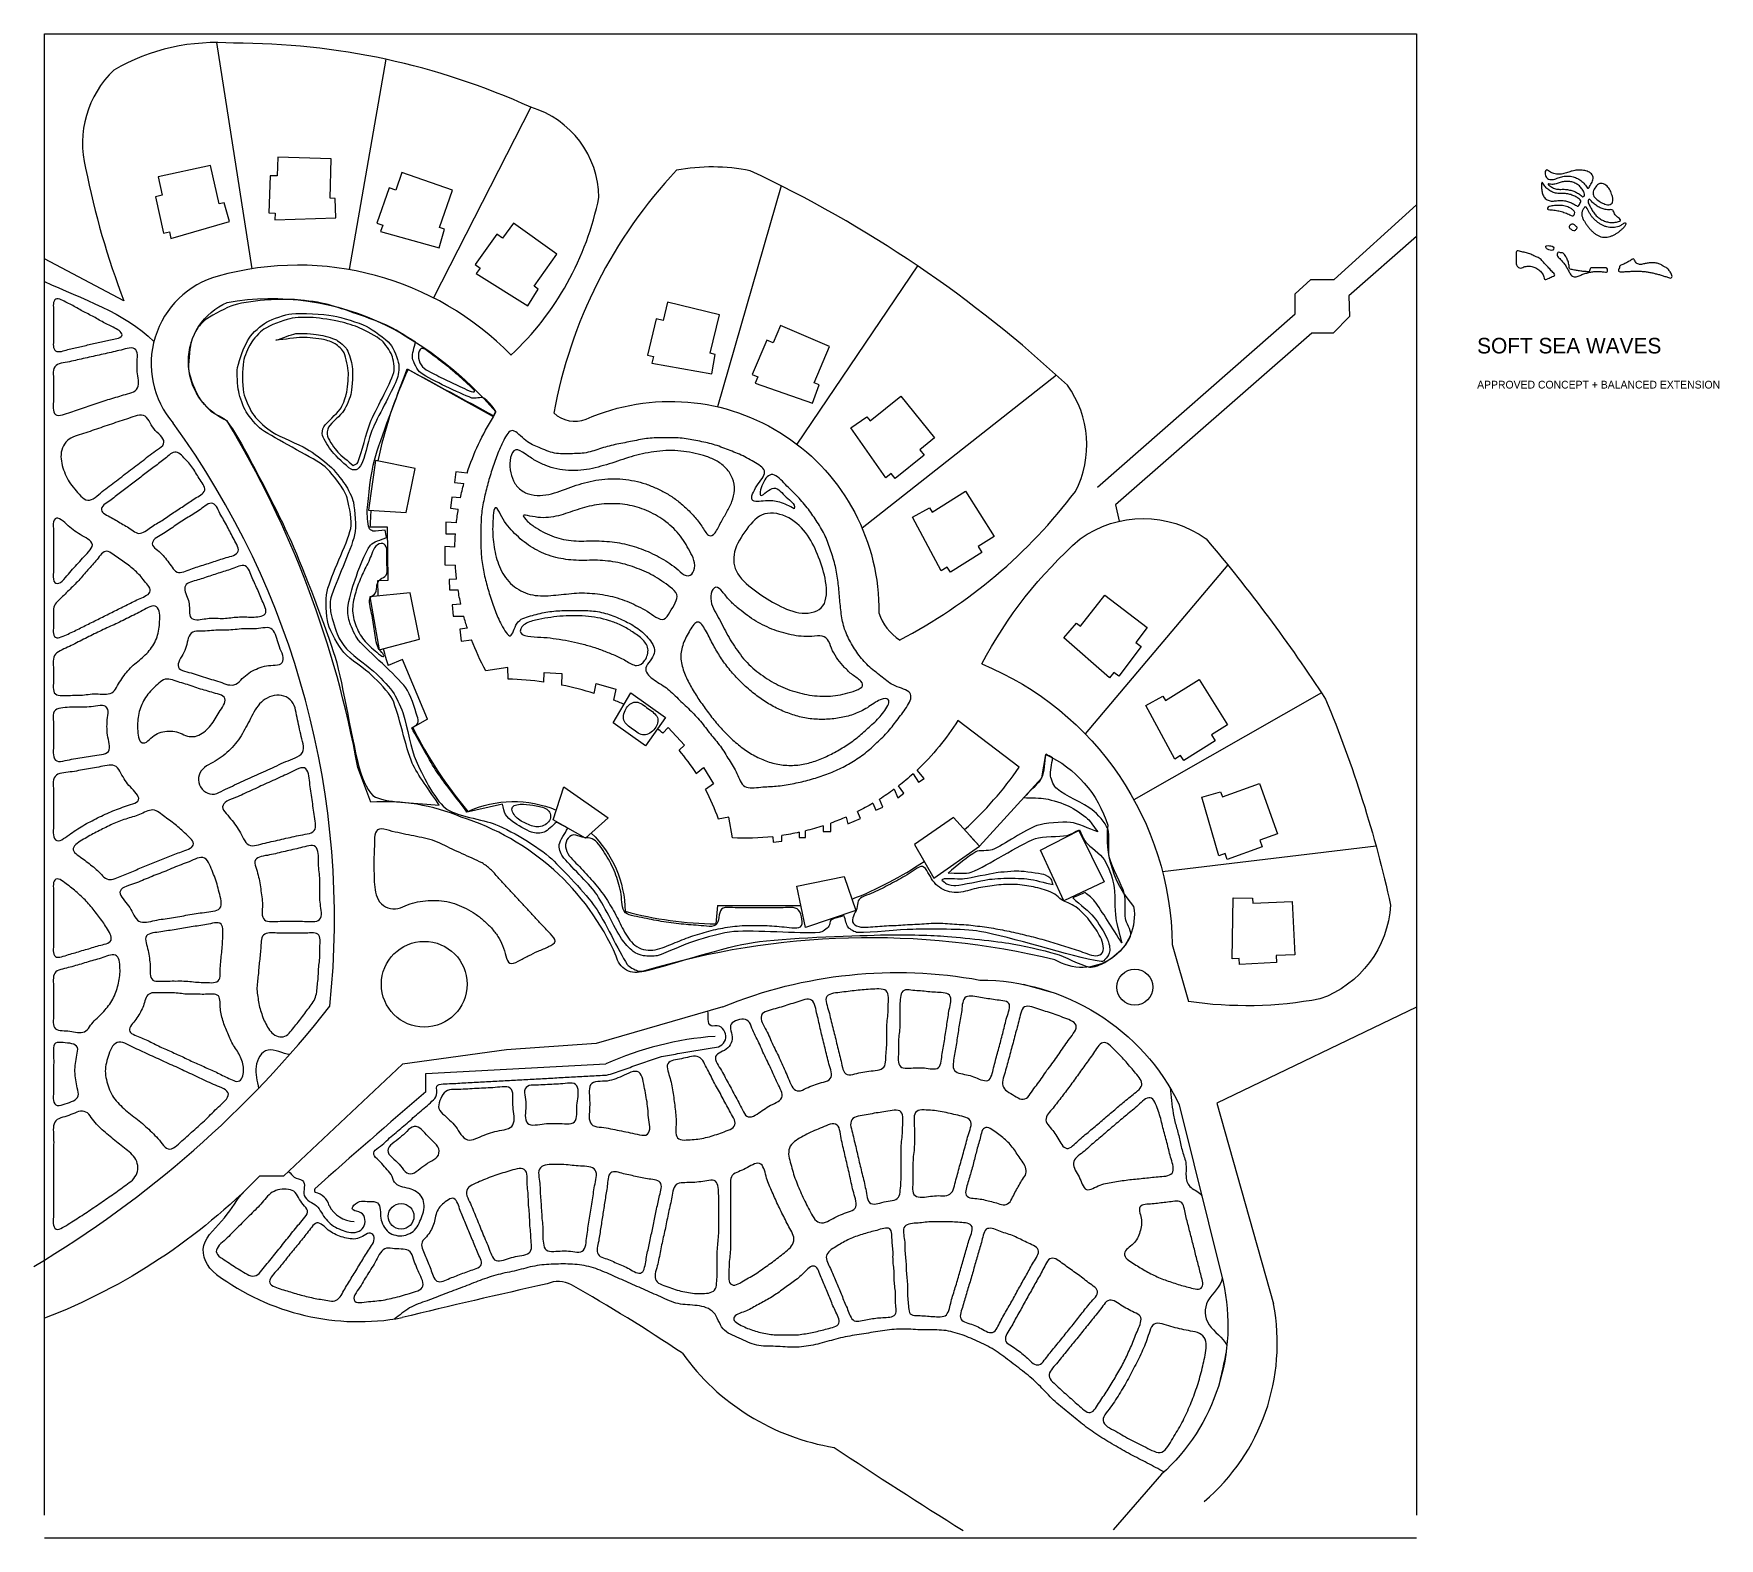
# Model space of a CAD drawing. Header units: inches. Extents: x 36 to 79.2, y 17.3 to 55.9.
import ezdxf

# ---------------------------------------------------------------- set-up
doc = ezdxf.new("R2010")
doc.units = ezdxf.units.IN
for name, color, linetype, lineweight in [('01_ORIGINAL_CAD', 7, 'Continuous', 20), ('02_APPROVED_PDF_OUTLINES', 7, 'Continuous', 15), ('04_APPROVED_PERIMETER', 7, 'Continuous', 15), ('10_EXTENSION_MASSES', 7, 'Continuous', 15), ('11_NODAL_COURTS', 7, 'Continuous', 15), ('12_OPTION_LABEL', 7, 'Continuous', 15), ('13_CONCEPT_ICON', 7, 'Continuous', 15), ('15_NEIGHBOURHOOD_CIRCULATION', 7, 'Continuous', 13)]:
    doc.layers.add(name, color=color, linetype=linetype, lineweight=lineweight)

msp = doc.modelspace()

# ---------------------------------------------------------------- texts
at = {"layer": '12_OPTION_LABEL'}
for s, height, p in [('SOFT SEA WAVES', 0.4, (73, 47.7)), ('APPROVED CONCEPT + BALANCED EXTENSION', 0.2, (73, 46.8))]:
    msp.add_text(s, height=height, dxfattribs=at).set_placement(p)

# ---------------------------------------------------------------- blocks, each defined once
blk = doc.blocks.new('CONCEPT_ICON_06_WAVES')
at = {"layer": '13_CONCEPT_ICON'}
for points, knots in [([(48.33, 45.23), (48.4, 45.24), (48.49, 45.18), (48.58, 45.13), (48.66, 45.07), (48.75, 45), (48.84, 44.95), (48.92, 44.9), (49.01, 44.86), (49.1, 44.83), (49.2, 44.79), (49.29, 44.76), (49.39, 44.74), (49.49, 44.72), (49.59, 44.71), (49.69, 44.7), (49.79, 44.69), (49.9, 44.7), (50, 44.7), (50.11, 44.71), (50.2, 44.73), (50.3, 44.75), (50.4, 44.77), (50.49, 44.8), (50.59, 44.83), (50.69, 44.85), (50.78, 44.88), (50.87, 44.91), (50.97, 44.94), (51.06, 44.98), (51.15, 45.01), (51.25, 45.04), (51.34, 45.07), (51.44, 45.09), (51.54, 45.12), (51.63, 45.14), (51.73, 45.15), (51.83, 45.17), (51.93, 45.18), (52.03, 45.19), (52.13, 45.2), (52.24, 45.21), (52.34, 45.21), (52.44, 45.21), (52.54, 45.2), (52.64, 45.19), (52.74, 45.17), (52.84, 45.16), (52.94, 45.14), (53.04, 45.11), (53.13, 45.09), (53.23, 45.06), (53.32, 45.02), (53.41, 44.99), (53.5, 44.94), (53.59, 44.89), (53.67, 44.82), (53.74, 44.75), (53.81, 44.67), (53.86, 44.59), (53.9, 44.49), (53.93, 44.4), (53.95, 44.3), (53.95, 44.2), (53.94, 44.1), (53.92, 44), (53.88, 43.9), (53.85, 43.81), (53.8, 43.72), (53.75, 43.64), (53.7, 43.55), (53.65, 43.47), (53.6, 43.37), (53.55, 43.28), (53.5, 43.17), (53.45, 43.1), (53.4, 43.03), (53.34, 43), (53.28, 43.04), (53.22, 43.08), (53.16, 43.18), (53.11, 43.27), (53.05, 43.36), (52.98, 43.44), (52.92, 43.52), (52.85, 43.6), (52.77, 43.67), (52.7, 43.74), (52.62, 43.81), (52.54, 43.88), (52.46, 43.94), (52.38, 44), (52.3, 44.06), (52.21, 44.11), (52.12, 44.16), (52.04, 44.2), (51.95, 44.24), (51.85, 44.28), (51.76, 44.32), (51.67, 44.35), (51.58, 44.38), (51.48, 44.41), (51.38, 44.43), (51.28, 44.45), (51.18, 44.47), (51.08, 44.47), (50.98, 44.48), (50.88, 44.49), (50.77, 44.49), (50.67, 44.49), (50.57, 44.48), (50.47, 44.46), (50.37, 44.45), (50.27, 44.43), (50.17, 44.4), (50.08, 44.38), (49.98, 44.35), (49.89, 44.32), (49.79, 44.29), (49.7, 44.26), (49.61, 44.22), (49.52, 44.19), (49.42, 44.15), (49.33, 44.12), (49.23, 44.09), (49.13, 44.07), (49.03, 44.06), (48.93, 44.05), (48.83, 44.06), (48.73, 44.08), (48.63, 44.1), (48.54, 44.14), (48.46, 44.2), (48.39, 44.26), (48.32, 44.34), (48.28, 44.43), (48.24, 44.52), (48.21, 44.61), (48.2, 44.72), (48.18, 44.82), (48.18, 44.94), (48.2, 45.03), (48.22, 45.13), (48.27, 45.21), (48.33, 45.23)], [0, 0, 0, 0, 0.020833, 0.020833, 0.020833, 0.041667, 0.041667, 0.041667, 0.0625, 0.0625, 0.0625, 0.083333, 0.083333, 0.083333, 0.104167, 0.104167, 0.104167, 0.125, 0.125, 0.125, 0.145833, 0.145833, 0.145833, 0.166667, 0.166667, 0.166667, 0.1875, 0.1875, 0.1875, 0.208333, 0.208333, 0.208333, 0.229167, 0.229167, 0.229167, 0.25, 0.25, 0.25, 0.270833, 0.270833, 0.270833, 0.291667, 0.291667, 0.291667, 0.3125, 0.3125, 0.3125, 0.333333, 0.333333, 0.333333, 0.354167, 0.354167, 0.354167, 0.375, 0.375, 0.375, 0.395833, 0.395833, 0.395833, 0.416667, 0.416667, 0.416667, 0.4375, 0.4375, 0.4375, 0.458333, 0.458333, 0.458333, 0.479167, 0.479167, 0.479167, 0.5, 0.5, 0.5, 0.520833, 0.520833, 0.520833, 0.541667, 0.541667, 0.541667, 0.5625, 0.5625, 0.5625, 0.583333, 0.583333, 0.583333, 0.604167, 0.604167, 0.604167, 0.625, 0.625, 0.625, 0.645833, 0.645833, 0.645833, 0.666667, 0.666667, 0.666667, 0.6875, 0.6875, 0.6875, 0.708333, 0.708333, 0.708333, 0.729167, 0.729167, 0.729167, 0.75, 0.75, 0.75, 0.770833, 0.770833, 0.770833, 0.791667, 0.791667, 0.791667, 0.8125, 0.8125, 0.8125, 0.833333, 0.833333, 0.833333, 0.854167, 0.854167, 0.854167, 0.875, 0.875, 0.875, 0.895833, 0.895833, 0.895833, 0.916667, 0.916667, 0.916667, 0.9375, 0.9375, 0.9375, 0.958333, 0.958333, 0.958333, 0.979167, 0.979167, 0.979167, 1, 1, 1, 1]), ([(47.81, 43.74), (47.83, 43.76), (47.87, 43.7), (47.91, 43.63), (47.96, 43.56), (48, 43.47), (48.05, 43.39), (48.1, 43.31), (48.16, 43.24), (48.22, 43.18), (48.28, 43.12), (48.34, 43.05), (48.4, 42.99), (48.47, 42.93), (48.54, 42.88), (48.61, 42.83), (48.68, 42.77), (48.75, 42.73), (48.83, 42.68), (48.9, 42.64), (48.98, 42.6), (49.06, 42.57), (49.14, 42.54), (49.22, 42.51), (49.3, 42.48), (49.39, 42.46), (49.47, 42.44), (49.56, 42.43), (49.64, 42.42), (49.73, 42.4), (49.82, 42.4), (49.91, 42.39), (50, 42.39), (50.09, 42.39), (50.18, 42.39), (50.27, 42.4), (50.36, 42.4), (50.45, 42.39), (50.54, 42.39), (50.63, 42.38), (50.72, 42.38), (50.81, 42.36), (50.89, 42.35), (50.98, 42.33), (51.06, 42.31), (51.14, 42.29), (51.23, 42.27), (51.31, 42.24), (51.39, 42.21), (51.47, 42.18), (51.55, 42.15), (51.63, 42.12), (51.71, 42.08), (51.79, 42.04), (51.86, 42), (51.94, 41.96), (52.01, 41.91), (52.08, 41.86), (52.15, 41.81), (52.23, 41.76), (52.3, 41.71), (52.37, 41.65), (52.44, 41.59), (52.47, 41.52), (52.49, 41.45), (52.46, 41.38), (52.43, 41.3), (52.39, 41.23), (52.34, 41.14), (52.29, 41.06), (52.24, 40.99), (52.19, 40.91), (52.14, 40.89), (52.08, 40.86), (52.01, 40.89), (51.93, 40.94), (51.86, 40.98), (51.78, 41.04), (51.71, 41.09), (51.63, 41.14), (51.56, 41.17), (51.48, 41.21), (51.4, 41.25), (51.32, 41.28), (51.24, 41.32), (51.16, 41.35), (51.08, 41.38), (51, 41.41), (50.92, 41.44), (50.84, 41.46), (50.75, 41.48), (50.67, 41.5), (50.58, 41.51), (50.5, 41.52), (50.41, 41.54), (50.32, 41.55), (50.23, 41.55), (50.14, 41.56), (50.05, 41.56), (49.96, 41.56), (49.88, 41.55), (49.79, 41.54), (49.7, 41.54), (49.61, 41.53), (49.52, 41.52), (49.43, 41.51), (49.35, 41.5), (49.26, 41.49), (49.17, 41.49), (49.08, 41.48), (48.99, 41.48), (48.9, 41.49), (48.82, 41.5), (48.73, 41.51), (48.65, 41.54), (48.57, 41.56), (48.49, 41.6), (48.41, 41.64), (48.34, 41.69), (48.27, 41.74), (48.2, 41.8), (48.14, 41.86), (48.09, 41.93), (48.04, 42), (47.99, 42.08), (47.95, 42.15), (47.92, 42.23), (47.88, 42.31), (47.86, 42.4), (47.84, 42.48), (47.81, 42.56), (47.8, 42.65), (47.78, 42.73), (47.77, 42.82), (47.76, 42.91), (47.75, 43), (47.74, 43.08), (47.74, 43.17), (47.74, 43.26), (47.75, 43.35), (47.75, 43.45), (47.76, 43.54), (47.77, 43.63), (47.78, 43.73), (47.81, 43.74)], [0, 0, 0, 0, 0.020833, 0.020833, 0.020833, 0.041667, 0.041667, 0.041667, 0.0625, 0.0625, 0.0625, 0.083333, 0.083333, 0.083333, 0.104167, 0.104167, 0.104167, 0.125, 0.125, 0.125, 0.145833, 0.145833, 0.145833, 0.166667, 0.166667, 0.166667, 0.1875, 0.1875, 0.1875, 0.208333, 0.208333, 0.208333, 0.229167, 0.229167, 0.229167, 0.25, 0.25, 0.25, 0.270833, 0.270833, 0.270833, 0.291667, 0.291667, 0.291667, 0.3125, 0.3125, 0.3125, 0.333333, 0.333333, 0.333333, 0.354167, 0.354167, 0.354167, 0.375, 0.375, 0.375, 0.395833, 0.395833, 0.395833, 0.416667, 0.416667, 0.416667, 0.4375, 0.4375, 0.4375, 0.458333, 0.458333, 0.458333, 0.479167, 0.479167, 0.479167, 0.5, 0.5, 0.5, 0.520833, 0.520833, 0.520833, 0.541667, 0.541667, 0.541667, 0.5625, 0.5625, 0.5625, 0.583333, 0.583333, 0.583333, 0.604167, 0.604167, 0.604167, 0.625, 0.625, 0.625, 0.645833, 0.645833, 0.645833, 0.666667, 0.666667, 0.666667, 0.6875, 0.6875, 0.6875, 0.708333, 0.708333, 0.708333, 0.729167, 0.729167, 0.729167, 0.75, 0.75, 0.75, 0.770833, 0.770833, 0.770833, 0.791667, 0.791667, 0.791667, 0.8125, 0.8125, 0.8125, 0.833333, 0.833333, 0.833333, 0.854167, 0.854167, 0.854167, 0.875, 0.875, 0.875, 0.895833, 0.895833, 0.895833, 0.916667, 0.916667, 0.916667, 0.9375, 0.9375, 0.9375, 0.958333, 0.958333, 0.958333, 0.979167, 0.979167, 0.979167, 1, 1, 1, 1]), ([(48.53, 43.54), (48.54, 43.56), (48.61, 43.55), (48.7, 43.53), (48.78, 43.51), (48.88, 43.5), (48.97, 43.49), (49.07, 43.48), (49.15, 43.49), (49.24, 43.5), (49.32, 43.52), (49.41, 43.53), (49.49, 43.56), (49.57, 43.58), (49.65, 43.6), (49.73, 43.63), (49.81, 43.66), (49.89, 43.69), (49.98, 43.71), (50.06, 43.74), (50.14, 43.76), (50.22, 43.78), (50.3, 43.8), (50.39, 43.82), (50.47, 43.83), (50.56, 43.84), (50.65, 43.84), (50.74, 43.85), (50.83, 43.85), (50.92, 43.85), (51.01, 43.84), (51.09, 43.83), (51.18, 43.82), (51.26, 43.8), (51.35, 43.79), (51.43, 43.76), (51.51, 43.74), (51.59, 43.71), (51.67, 43.68), (51.75, 43.65), (51.83, 43.61), (51.9, 43.57), (51.97, 43.53), (52.05, 43.48), (52.12, 43.44), (52.19, 43.38), (52.26, 43.33), (52.33, 43.27), (52.39, 43.21), (52.45, 43.15), (52.51, 43.08), (52.56, 43.01), (52.61, 42.94), (52.66, 42.87), (52.7, 42.8), (52.75, 42.72), (52.79, 42.65), (52.83, 42.57), (52.87, 42.5), (52.91, 42.42), (52.92, 42.33), (52.93, 42.24), (52.92, 42.15), (52.88, 42.08), (52.84, 42.02), (52.78, 41.99), (52.71, 42), (52.64, 42.02), (52.57, 42.09), (52.5, 42.15), (52.43, 42.21), (52.36, 42.26), (52.29, 42.31), (52.22, 42.36), (52.15, 42.4), (52.07, 42.44), (52, 42.49), (51.92, 42.53), (51.85, 42.56), (51.77, 42.6), (51.69, 42.63), (51.61, 42.66), (51.53, 42.7), (51.45, 42.72), (51.37, 42.75), (51.29, 42.77), (51.21, 42.8), (51.12, 42.81), (51.04, 42.83), (50.96, 42.85), (50.87, 42.86), (50.78, 42.87), (50.7, 42.88), (50.61, 42.88), (50.52, 42.89), (50.43, 42.9), (50.34, 42.9), (50.26, 42.9), (50.17, 42.89), (50.08, 42.89), (50, 42.89), (49.91, 42.89), (49.82, 42.9), (49.74, 42.9), (49.65, 42.91), (49.56, 42.93), (49.48, 42.95), (49.4, 42.97), (49.32, 43), (49.24, 43.03), (49.16, 43.06), (49.08, 43.1), (49.01, 43.13), (48.94, 43.18), (48.86, 43.22), (48.79, 43.27), (48.71, 43.33), (48.64, 43.39), (48.57, 43.45), (48.52, 43.52), (48.53, 43.54)], [0, 0, 0, 0, 0.025, 0.025, 0.025, 0.05, 0.05, 0.05, 0.075, 0.075, 0.075, 0.1, 0.1, 0.1, 0.125, 0.125, 0.125, 0.15, 0.15, 0.15, 0.175, 0.175, 0.175, 0.2, 0.2, 0.2, 0.225, 0.225, 0.225, 0.25, 0.25, 0.25, 0.275, 0.275, 0.275, 0.3, 0.3, 0.3, 0.325, 0.325, 0.325, 0.35, 0.35, 0.35, 0.375, 0.375, 0.375, 0.4, 0.4, 0.4, 0.425, 0.425, 0.425, 0.45, 0.45, 0.45, 0.475, 0.475, 0.475, 0.5, 0.5, 0.5, 0.525, 0.525, 0.525, 0.55, 0.55, 0.55, 0.575, 0.575, 0.575, 0.6, 0.6, 0.6, 0.625, 0.625, 0.625, 0.65, 0.65, 0.65, 0.675, 0.675, 0.675, 0.7, 0.7, 0.7, 0.725, 0.725, 0.725, 0.75, 0.75, 0.75, 0.775, 0.775, 0.775, 0.8, 0.8, 0.8, 0.825, 0.825, 0.825, 0.85, 0.85, 0.85, 0.875, 0.875, 0.875, 0.9, 0.9, 0.9, 0.925, 0.925, 0.925, 0.95, 0.95, 0.95, 0.975, 0.975, 0.975, 1, 1, 1, 1]), ([(54.73, 43.58), (54.91, 43.64), (55.15, 43.59), (55.34, 43.48), (55.54, 43.38), (55.7, 43.22), (55.82, 43.04), (55.94, 42.86), (56.03, 42.67), (56.11, 42.47), (56.18, 42.28), (56.25, 42.07), (56.29, 41.85), (56.32, 41.63), (56.32, 41.38), (56.22, 41.23), (56.11, 41.08), (55.9, 41.02), (55.68, 41.04), (55.47, 41.06), (55.25, 41.15), (55.06, 41.25), (54.87, 41.35), (54.7, 41.45), (54.52, 41.58), (54.34, 41.72), (54.14, 41.88), (54.03, 42.05), (53.93, 42.23), (53.9, 42.42), (53.95, 42.61), (54, 42.81), (54.13, 43.01), (54.26, 43.19), (54.39, 43.37), (54.54, 43.53), (54.73, 43.58)], [0, 0, 0, 0, 0.083333, 0.083333, 0.083333, 0.166667, 0.166667, 0.166667, 0.25, 0.25, 0.25, 0.333333, 0.333333, 0.333333, 0.416667, 0.416667, 0.416667, 0.5, 0.5, 0.5, 0.583333, 0.583333, 0.583333, 0.666667, 0.666667, 0.666667, 0.75, 0.75, 0.75, 0.833333, 0.833333, 0.833333, 0.916667, 0.916667, 0.916667, 1, 1, 1, 1]), ([(49.47, 40.96), (49.58, 40.97), (49.69, 40.97), (49.8, 40.97), (49.91, 40.97), (50.01, 40.97), (50.12, 40.96), (50.23, 40.96), (50.33, 40.94), (50.44, 40.92), (50.54, 40.9), (50.64, 40.88), (50.74, 40.85), (50.84, 40.81), (50.94, 40.78), (51.03, 40.73), (51.12, 40.69), (51.21, 40.64), (51.3, 40.58), (51.39, 40.52), (51.48, 40.46), (51.56, 40.39), (51.64, 40.31), (51.71, 40.23), (51.73, 40.13), (51.74, 40.03), (51.71, 39.91), (51.65, 39.83), (51.59, 39.75), (51.52, 39.69), (51.43, 39.7), (51.35, 39.7), (51.25, 39.76), (51.16, 39.82), (51.06, 39.87), (50.97, 39.92), (50.87, 39.96), (50.78, 40), (50.68, 40.04), (50.59, 40.08), (50.49, 40.11), (50.39, 40.15), (50.29, 40.18), (50.19, 40.21), (50.09, 40.24), (49.99, 40.26), (49.89, 40.29), (49.79, 40.31), (49.69, 40.33), (49.58, 40.35), (49.48, 40.37), (49.38, 40.38), (49.27, 40.4), (49.17, 40.41), (49.06, 40.42), (48.95, 40.43), (48.84, 40.43), (48.73, 40.44), (48.61, 40.45), (48.5, 40.48), (48.46, 40.53), (48.43, 40.59), (48.47, 40.68), (48.55, 40.74), (48.62, 40.8), (48.74, 40.84), (48.85, 40.86), (48.95, 40.89), (49.05, 40.9), (49.16, 40.92), (49.26, 40.94), (49.36, 40.95), (49.47, 40.96)], [0, 0, 0, 0, 0.041667, 0.041667, 0.041667, 0.083333, 0.083333, 0.083333, 0.125, 0.125, 0.125, 0.166667, 0.166667, 0.166667, 0.208333, 0.208333, 0.208333, 0.25, 0.25, 0.25, 0.291667, 0.291667, 0.291667, 0.333333, 0.333333, 0.333333, 0.375, 0.375, 0.375, 0.416667, 0.416667, 0.416667, 0.458333, 0.458333, 0.458333, 0.5, 0.5, 0.5, 0.541667, 0.541667, 0.541667, 0.583333, 0.583333, 0.583333, 0.625, 0.625, 0.625, 0.666667, 0.666667, 0.666667, 0.708333, 0.708333, 0.708333, 0.75, 0.75, 0.75, 0.791667, 0.791667, 0.791667, 0.833333, 0.833333, 0.833333, 0.875, 0.875, 0.875, 0.916667, 0.916667, 0.916667, 0.958333, 0.958333, 0.958333, 1, 1, 1, 1]), ([(53.01, 40.81), (53.07, 40.81), (53.14, 40.71), (53.21, 40.6), (53.27, 40.49), (53.32, 40.37), (53.38, 40.26), (53.44, 40.15), (53.5, 40.05), (53.57, 39.95), (53.63, 39.84), (53.7, 39.74), (53.78, 39.64), (53.85, 39.55), (53.94, 39.45), (54.03, 39.36), (54.12, 39.27), (54.21, 39.18), (54.3, 39.1), (54.4, 39.01), (54.49, 38.94), (54.59, 38.87), (54.69, 38.8), (54.8, 38.73), (54.9, 38.67), (55.01, 38.61), (55.12, 38.56), (55.23, 38.51), (55.34, 38.47), (55.46, 38.43), (55.57, 38.39), (55.69, 38.36), (55.81, 38.34), (55.93, 38.33), (56.06, 38.31), (56.18, 38.31), (56.31, 38.32), (56.44, 38.32), (56.56, 38.34), (56.68, 38.36), (56.8, 38.38), (56.92, 38.41), (57.03, 38.45), (57.14, 38.5), (57.25, 38.55), (57.36, 38.62), (57.47, 38.68), (57.58, 38.77), (57.69, 38.82), (57.79, 38.86), (57.89, 38.86), (57.91, 38.8), (57.92, 38.74), (57.86, 38.61), (57.78, 38.5), (57.7, 38.4), (57.6, 38.3), (57.51, 38.21), (57.42, 38.13), (57.33, 38.04), (57.23, 37.96), (57.14, 37.88), (57.04, 37.8), (56.94, 37.73), (56.84, 37.66), (56.74, 37.6), (56.63, 37.53), (56.53, 37.47), (56.42, 37.42), (56.31, 37.37), (56.2, 37.32), (56.09, 37.27), (55.98, 37.23), (55.86, 37.19), (55.74, 37.17), (55.62, 37.15), (55.5, 37.13), (55.37, 37.13), (55.25, 37.14), (55.12, 37.15), (55, 37.17), (54.88, 37.21), (54.77, 37.24), (54.66, 37.29), (54.55, 37.34), (54.44, 37.39), (54.33, 37.46), (54.23, 37.53), (54.13, 37.59), (54.04, 37.67), (53.94, 37.75), (53.85, 37.84), (53.76, 37.93), (53.67, 38.02), (53.58, 38.11), (53.5, 38.21), (53.42, 38.3), (53.34, 38.4), (53.27, 38.5), (53.19, 38.6), (53.12, 38.7), (53.05, 38.8), (52.99, 38.9), (52.92, 39), (52.86, 39.11), (52.8, 39.21), (52.74, 39.32), (52.69, 39.43), (52.65, 39.55), (52.61, 39.66), (52.58, 39.78), (52.57, 39.9), (52.57, 40.02), (52.59, 40.14), (52.63, 40.26), (52.68, 40.38), (52.74, 40.49), (52.81, 40.6), (52.87, 40.71), (52.94, 40.81), (53.01, 40.81)], [0, 0, 0, 0, 0.025, 0.025, 0.025, 0.05, 0.05, 0.05, 0.075, 0.075, 0.075, 0.1, 0.1, 0.1, 0.125, 0.125, 0.125, 0.15, 0.15, 0.15, 0.175, 0.175, 0.175, 0.2, 0.2, 0.2, 0.225, 0.225, 0.225, 0.25, 0.25, 0.25, 0.275, 0.275, 0.275, 0.3, 0.3, 0.3, 0.325, 0.325, 0.325, 0.35, 0.35, 0.35, 0.375, 0.375, 0.375, 0.4, 0.4, 0.4, 0.425, 0.425, 0.425, 0.45, 0.45, 0.45, 0.475, 0.475, 0.475, 0.5, 0.5, 0.5, 0.525, 0.525, 0.525, 0.55, 0.55, 0.55, 0.575, 0.575, 0.575, 0.6, 0.6, 0.6, 0.625, 0.625, 0.625, 0.65, 0.65, 0.65, 0.675, 0.675, 0.675, 0.7, 0.7, 0.7, 0.725, 0.725, 0.725, 0.75, 0.75, 0.75, 0.775, 0.775, 0.775, 0.8, 0.8, 0.8, 0.825, 0.825, 0.825, 0.85, 0.85, 0.85, 0.875, 0.875, 0.875, 0.9, 0.9, 0.9, 0.925, 0.925, 0.925, 0.95, 0.95, 0.95, 0.975, 0.975, 0.975, 1, 1, 1, 1]), ([(53.47, 41.7), (53.52, 41.71), (53.58, 41.66), (53.64, 41.59), (53.7, 41.52), (53.76, 41.44), (53.82, 41.37), (53.88, 41.3), (53.95, 41.25), (54.02, 41.19), (54.09, 41.13), (54.15, 41.07), (54.22, 41.02), (54.29, 40.97), (54.37, 40.92), (54.44, 40.87), (54.51, 40.82), (54.59, 40.78), (54.67, 40.74), (54.74, 40.7), (54.82, 40.67), (54.9, 40.63), (54.98, 40.6), (55.06, 40.57), (55.15, 40.55), (55.23, 40.52), (55.31, 40.5), (55.4, 40.49), (55.48, 40.47), (55.57, 40.45), (55.66, 40.44), (55.75, 40.44), (55.84, 40.43), (55.93, 40.44), (56.03, 40.45), (56.12, 40.47), (56.2, 40.45), (56.27, 40.44), (56.32, 40.39), (56.36, 40.32), (56.4, 40.25), (56.43, 40.16), (56.46, 40.08), (56.5, 40), (56.55, 39.92), (56.6, 39.85), (56.66, 39.78), (56.71, 39.71), (56.77, 39.65), (56.83, 39.58), (56.9, 39.52), (56.97, 39.46), (57.05, 39.4), (57.14, 39.35), (57.19, 39.29), (57.24, 39.24), (57.25, 39.19), (57.21, 39.14), (57.17, 39.1), (57.08, 39.06), (56.99, 39.03), (56.9, 39), (56.81, 38.98), (56.73, 38.96), (56.65, 38.94), (56.56, 38.93), (56.47, 38.92), (56.39, 38.91), (56.29, 38.9), (56.2, 38.91), (56.11, 38.91), (56.02, 38.92), (55.94, 38.93), (55.85, 38.94), (55.76, 38.96), (55.68, 38.98), (55.6, 39), (55.51, 39.02), (55.43, 39.05), (55.35, 39.07), (55.27, 39.11), (55.19, 39.14), (55.11, 39.18), (55.03, 39.21), (54.96, 39.25), (54.88, 39.3), (54.81, 39.34), (54.73, 39.39), (54.66, 39.44), (54.59, 39.49), (54.52, 39.55), (54.45, 39.6), (54.38, 39.66), (54.32, 39.72), (54.25, 39.79), (54.2, 39.85), (54.14, 39.92), (54.08, 39.99), (54.03, 40.06), (53.98, 40.14), (53.93, 40.21), (53.89, 40.28), (53.84, 40.36), (53.8, 40.43), (53.75, 40.51), (53.71, 40.58), (53.67, 40.66), (53.63, 40.74), (53.59, 40.81), (53.55, 40.89), (53.51, 40.97), (53.47, 41.04), (53.43, 41.12), (53.39, 41.2), (53.36, 41.28), (53.34, 41.37), (53.33, 41.46), (53.35, 41.54), (53.37, 41.62), (53.42, 41.7), (53.47, 41.7)], [0, 0, 0, 0, 0.025, 0.025, 0.025, 0.05, 0.05, 0.05, 0.075, 0.075, 0.075, 0.1, 0.1, 0.1, 0.125, 0.125, 0.125, 0.15, 0.15, 0.15, 0.175, 0.175, 0.175, 0.2, 0.2, 0.2, 0.225, 0.225, 0.225, 0.25, 0.25, 0.25, 0.275, 0.275, 0.275, 0.3, 0.3, 0.3, 0.325, 0.325, 0.325, 0.35, 0.35, 0.35, 0.375, 0.375, 0.375, 0.4, 0.4, 0.4, 0.425, 0.425, 0.425, 0.45, 0.45, 0.45, 0.475, 0.475, 0.475, 0.5, 0.5, 0.5, 0.525, 0.525, 0.525, 0.55, 0.55, 0.55, 0.575, 0.575, 0.575, 0.6, 0.6, 0.6, 0.625, 0.625, 0.625, 0.65, 0.65, 0.65, 0.675, 0.675, 0.675, 0.7, 0.7, 0.7, 0.725, 0.725, 0.725, 0.75, 0.75, 0.75, 0.775, 0.775, 0.775, 0.8, 0.8, 0.8, 0.825, 0.825, 0.825, 0.85, 0.85, 0.85, 0.875, 0.875, 0.875, 0.9, 0.9, 0.9, 0.925, 0.925, 0.925, 0.95, 0.95, 0.95, 0.975, 0.975, 0.975, 1, 1, 1, 1]), ([(51.11, 38.3), (51.14, 38.2), (51.24, 38.13), (51.34, 38.06), (51.43, 37.99), (51.52, 37.92), (51.62, 37.92), (51.73, 37.91), (51.83, 37.99), (51.9, 38.08), (51.97, 38.17), (52.01, 38.28), (51.97, 38.36), (51.93, 38.45), (51.83, 38.52), (51.73, 38.6), (51.63, 38.67), (51.53, 38.75), (51.43, 38.76), (51.34, 38.77), (51.25, 38.71), (51.18, 38.62), (51.12, 38.52), (51.08, 38.39), (51.11, 38.3)], [0, 0, 0, 0, 0.125, 0.125, 0.125, 0.25, 0.25, 0.25, 0.375, 0.375, 0.375, 0.5, 0.5, 0.5, 0.625, 0.625, 0.625, 0.75, 0.75, 0.75, 0.875, 0.875, 0.875, 1, 1, 1, 1]), ([(48.18, 32.06), (48.13, 32.08), (48.11, 32.16), (48.08, 32.25), (48.06, 32.34), (48.03, 32.43), (48, 32.51), (47.97, 32.6), (47.93, 32.68), (47.88, 32.75), (47.83, 32.82), (47.77, 32.9), (47.71, 32.96), (47.65, 33.03), (47.58, 33.1), (47.51, 33.16), (47.44, 33.22), (47.37, 33.28), (47.3, 33.33), (47.22, 33.38), (47.14, 33.42), (47.07, 33.46), (46.99, 33.5), (46.91, 33.54), (46.82, 33.57), (46.74, 33.6), (46.66, 33.63), (46.57, 33.64), (46.48, 33.66), (46.39, 33.67), (46.3, 33.67), (46.2, 33.67), (46.11, 33.67), (46.02, 33.66), (45.93, 33.65), (45.84, 33.64), (45.75, 33.62), (45.67, 33.6), (45.58, 33.57), (45.5, 33.53), (45.42, 33.5), (45.34, 33.46), (45.25, 33.45), (45.16, 33.44), (45.07, 33.46), (45, 33.51), (44.92, 33.55), (44.85, 33.62), (44.81, 33.69), (44.76, 33.77), (44.74, 33.86), (44.72, 33.95), (44.71, 34.04), (44.71, 34.13), (44.7, 34.22), (44.7, 34.31), (44.7, 34.4), (44.7, 34.5), (44.7, 34.59), (44.7, 34.68), (44.7, 34.78), (44.7, 34.87), (44.71, 34.96), (44.71, 35.06), (44.71, 35.16), (44.71, 35.27), (44.72, 35.35), (44.74, 35.43), (44.77, 35.49), (44.84, 35.5), (44.9, 35.52), (45, 35.49), (45.1, 35.46), (45.19, 35.44), (45.29, 35.41), (45.38, 35.39), (45.47, 35.38), (45.56, 35.36), (45.65, 35.34), (45.74, 35.32), (45.84, 35.3), (45.93, 35.28), (46.02, 35.26), (46.11, 35.24), (46.2, 35.21), (46.29, 35.18), (46.37, 35.15), (46.45, 35.11), (46.54, 35.07), (46.62, 35.03), (46.71, 34.99), (46.79, 34.95), (46.88, 34.91), (46.96, 34.87), (47.05, 34.83), (47.13, 34.79), (47.22, 34.75), (47.3, 34.71), (47.39, 34.68), (47.47, 34.63), (47.55, 34.59), (47.62, 34.53), (47.69, 34.47), (47.76, 34.4), (47.82, 34.33), (47.88, 34.26), (47.94, 34.19), (48.01, 34.12), (48.07, 34.05), (48.13, 33.99), (48.2, 33.92), (48.26, 33.85), (48.32, 33.78), (48.39, 33.71), (48.45, 33.64), (48.51, 33.57), (48.58, 33.51), (48.64, 33.44), (48.71, 33.37), (48.77, 33.3), (48.83, 33.23), (48.89, 33.16), (48.95, 33.1), (49.02, 33.03), (49.09, 32.96), (49.16, 32.89), (49.23, 32.82), (49.29, 32.75), (49.35, 32.68), (49.35, 32.63), (49.34, 32.57), (49.26, 32.53), (49.18, 32.49), (49.09, 32.45), (49, 32.41), (48.91, 32.37), (48.82, 32.33), (48.74, 32.29), (48.66, 32.25), (48.57, 32.2), (48.48, 32.15), (48.4, 32.11), (48.32, 32.07), (48.24, 32.04), (48.18, 32.06)], [0, 0, 0, 0, 0.020833, 0.020833, 0.020833, 0.041667, 0.041667, 0.041667, 0.0625, 0.0625, 0.0625, 0.083333, 0.083333, 0.083333, 0.104167, 0.104167, 0.104167, 0.125, 0.125, 0.125, 0.145833, 0.145833, 0.145833, 0.166667, 0.166667, 0.166667, 0.1875, 0.1875, 0.1875, 0.208333, 0.208333, 0.208333, 0.229167, 0.229167, 0.229167, 0.25, 0.25, 0.25, 0.270833, 0.270833, 0.270833, 0.291667, 0.291667, 0.291667, 0.3125, 0.3125, 0.3125, 0.333333, 0.333333, 0.333333, 0.354167, 0.354167, 0.354167, 0.375, 0.375, 0.375, 0.395833, 0.395833, 0.395833, 0.416667, 0.416667, 0.416667, 0.4375, 0.4375, 0.4375, 0.458333, 0.458333, 0.458333, 0.479167, 0.479167, 0.479167, 0.5, 0.5, 0.5, 0.520833, 0.520833, 0.520833, 0.541667, 0.541667, 0.541667, 0.5625, 0.5625, 0.5625, 0.583333, 0.583333, 0.583333, 0.604167, 0.604167, 0.604167, 0.625, 0.625, 0.625, 0.645833, 0.645833, 0.645833, 0.666667, 0.666667, 0.666667, 0.6875, 0.6875, 0.6875, 0.708333, 0.708333, 0.708333, 0.729167, 0.729167, 0.729167, 0.75, 0.75, 0.75, 0.770833, 0.770833, 0.770833, 0.791667, 0.791667, 0.791667, 0.8125, 0.8125, 0.8125, 0.833333, 0.833333, 0.833333, 0.854167, 0.854167, 0.854167, 0.875, 0.875, 0.875, 0.895833, 0.895833, 0.895833, 0.916667, 0.916667, 0.916667, 0.9375, 0.9375, 0.9375, 0.958333, 0.958333, 0.958333, 0.979167, 0.979167, 0.979167, 1, 1, 1, 1]), ([(48.25, 36.06), (48.21, 36), (48.27, 35.89), (48.34, 35.81), (48.42, 35.73), (48.52, 35.68), (48.62, 35.63), (48.72, 35.59), (48.82, 35.55), (48.93, 35.56), (49.04, 35.57), (49.15, 35.63), (49.2, 35.72), (49.25, 35.81), (49.23, 35.92), (49.16, 35.99), (49.09, 36.06), (48.97, 36.08), (48.86, 36.1), (48.75, 36.12), (48.65, 36.14), (48.53, 36.14), (48.42, 36.14), (48.29, 36.13), (48.25, 36.06)], [0, 0, 0, 0, 0.125, 0.125, 0.125, 0.25, 0.25, 0.25, 0.375, 0.375, 0.375, 0.5, 0.5, 0.5, 0.625, 0.625, 0.625, 0.75, 0.75, 0.75, 0.875, 0.875, 0.875, 1, 1, 1, 1]), ([(49.82, 35.35), (49.89, 35.35), (49.97, 35.31), (50.04, 35.29), (50.11, 35.28), (50.18, 35.28), (50.25, 35.26), (50.31, 35.25), (50.37, 35.21), (50.42, 35.16), (50.48, 35.1), (50.53, 35.02), (50.58, 34.95), (50.63, 34.87), (50.67, 34.8), (50.72, 34.73), (50.76, 34.65), (50.8, 34.58), (50.83, 34.5), (50.87, 34.42), (50.9, 34.34), (50.93, 34.26), (50.96, 34.18), (50.98, 34.1), (51, 34.02), (51.02, 33.93), (51.04, 33.85), (51.05, 33.76), (51.05, 33.67), (51.05, 33.58), (51.07, 33.5), (51.09, 33.43), (51.13, 33.36), (51.19, 33.32), (51.26, 33.29), (51.35, 33.27), (51.44, 33.26), (51.52, 33.24), (51.61, 33.22), (51.69, 33.2), (51.78, 33.19), (51.86, 33.17), (51.94, 33.16), (52.03, 33.14), (52.11, 33.13), (52.2, 33.11), (52.28, 33.1), (52.37, 33.09), (52.45, 33.08), (52.54, 33.07), (52.62, 33.06), (52.71, 33.05), (52.79, 33.05), (52.88, 33.04), (52.96, 33.03), (53.05, 33.03), (53.14, 33.02), (53.23, 33.01), (53.32, 33), (53.41, 33), (53.46, 33.04), (53.52, 33.07), (53.54, 33.15), (53.55, 33.24), (53.56, 33.32), (53.57, 33.41), (53.61, 33.45), (53.66, 33.49), (53.74, 33.49), (53.83, 33.49), (53.92, 33.49), (54.01, 33.48), (54.1, 33.48), (54.19, 33.48), (54.27, 33.48), (54.35, 33.48), (54.44, 33.48), (54.53, 33.48), (54.61, 33.48), (54.7, 33.48), (54.78, 33.48), (54.87, 33.48), (54.95, 33.48), (55.04, 33.48), (55.13, 33.48), (55.22, 33.48), (55.31, 33.49), (55.39, 33.49), (55.47, 33.49), (55.54, 33.48), (55.59, 33.42), (55.64, 33.37), (55.67, 33.27), (55.68, 33.19), (55.69, 33.1), (55.69, 33.03), (55.64, 33), (55.59, 32.96), (55.51, 32.96), (55.42, 32.97), (55.33, 32.98), (55.24, 32.99), (55.16, 33), (55.07, 33.01), (54.99, 33.01), (54.91, 33.02), (54.83, 33.02), (54.74, 33.03), (54.66, 33.03), (54.57, 33.03), (54.48, 33.03), (54.4, 33.03), (54.31, 33.03), (54.23, 33.03), (54.14, 33.03), (54.06, 33.02), (53.98, 33.01), (53.89, 33), (53.81, 32.99), (53.73, 32.98), (53.65, 32.96), (53.57, 32.95), (53.49, 32.93), (53.41, 32.91), (53.33, 32.9), (53.25, 32.88), (53.17, 32.85), (53.09, 32.83), (53.02, 32.81), (52.94, 32.78), (52.86, 32.76), (52.79, 32.73), (52.71, 32.7), (52.63, 32.68), (52.56, 32.64), (52.48, 32.61), (52.41, 32.58), (52.34, 32.55), (52.26, 32.52), (52.19, 32.49), (52.11, 32.46), (52.03, 32.44), (51.95, 32.42), (51.87, 32.4), (51.79, 32.39), (51.71, 32.39), (51.63, 32.4), (51.55, 32.43), (51.48, 32.46), (51.41, 32.51), (51.35, 32.56), (51.29, 32.62), (51.24, 32.68), (51.19, 32.75), (51.15, 32.82), (51.11, 32.9), (51.07, 32.97), (51.03, 33.04), (51, 33.11), (50.96, 33.19), (50.92, 33.26), (50.88, 33.33), (50.84, 33.4), (50.81, 33.47), (50.76, 33.54), (50.72, 33.61), (50.68, 33.68), (50.63, 33.75), (50.58, 33.82), (50.54, 33.89), (50.49, 33.95), (50.43, 34.02), (50.38, 34.08), (50.33, 34.15), (50.27, 34.21), (50.21, 34.27), (50.15, 34.34), (50.1, 34.4), (50.04, 34.46), (49.98, 34.52), (49.93, 34.58), (49.87, 34.65), (49.8, 34.7), (49.75, 34.77), (49.69, 34.83), (49.65, 34.9), (49.62, 34.98), (49.6, 35.06), (49.61, 35.15), (49.65, 35.22), (49.68, 35.29), (49.75, 35.34), (49.82, 35.35)], [0, 0, 0, 0, 0.015625, 0.015625, 0.015625, 0.03125, 0.03125, 0.03125, 0.046875, 0.046875, 0.046875, 0.0625, 0.0625, 0.0625, 0.078125, 0.078125, 0.078125, 0.09375, 0.09375, 0.09375, 0.109375, 0.109375, 0.109375, 0.125, 0.125, 0.125, 0.140625, 0.140625, 0.140625, 0.15625, 0.15625, 0.15625, 0.171875, 0.171875, 0.171875, 0.1875, 0.1875, 0.1875, 0.203125, 0.203125, 0.203125, 0.21875, 0.21875, 0.21875, 0.234375, 0.234375, 0.234375, 0.25, 0.25, 0.25, 0.265625, 0.265625, 0.265625, 0.28125, 0.28125, 0.28125, 0.296875, 0.296875, 0.296875, 0.3125, 0.3125, 0.3125, 0.328125, 0.328125, 0.328125, 0.34375, 0.34375, 0.34375, 0.359375, 0.359375, 0.359375, 0.375, 0.375, 0.375, 0.390625, 0.390625, 0.390625, 0.40625, 0.40625, 0.40625, 0.421875, 0.421875, 0.421875, 0.4375, 0.4375, 0.4375, 0.453125, 0.453125, 0.453125, 0.46875, 0.46875, 0.46875, 0.484375, 0.484375, 0.484375, 0.5, 0.5, 0.5, 0.515625, 0.515625, 0.515625, 0.53125, 0.53125, 0.53125, 0.546875, 0.546875, 0.546875, 0.5625, 0.5625, 0.5625, 0.578125, 0.578125, 0.578125, 0.59375, 0.59375, 0.59375, 0.609375, 0.609375, 0.609375, 0.625, 0.625, 0.625, 0.640625, 0.640625, 0.640625, 0.65625, 0.65625, 0.65625, 0.671875, 0.671875, 0.671875, 0.6875, 0.6875, 0.6875, 0.703125, 0.703125, 0.703125, 0.71875, 0.71875, 0.71875, 0.734375, 0.734375, 0.734375, 0.75, 0.75, 0.75, 0.765625, 0.765625, 0.765625, 0.78125, 0.78125, 0.78125, 0.796875, 0.796875, 0.796875, 0.8125, 0.8125, 0.8125, 0.828125, 0.828125, 0.828125, 0.84375, 0.84375, 0.84375, 0.859375, 0.859375, 0.859375, 0.875, 0.875, 0.875, 0.890625, 0.890625, 0.890625, 0.90625, 0.90625, 0.90625, 0.921875, 0.921875, 0.921875, 0.9375, 0.9375, 0.9375, 0.953125, 0.953125, 0.953125, 0.96875, 0.96875, 0.96875, 0.984375, 0.984375, 0.984375, 1, 1, 1, 1]), ([(57, 33.27), (57.02, 33.34), (57.07, 33.4), (57.09, 33.46), (57.11, 33.53), (57.1, 33.6), (57.12, 33.66), (57.14, 33.71), (57.2, 33.75), (57.28, 33.78), (57.35, 33.81), (57.43, 33.84), (57.51, 33.87), (57.59, 33.91), (57.66, 33.94), (57.73, 33.98), (57.8, 34.02), (57.88, 34.05), (57.95, 34.09), (58.02, 34.13), (58.09, 34.17), (58.16, 34.21), (58.23, 34.24), (58.3, 34.28), (58.37, 34.33), (58.44, 34.37), (58.52, 34.42), (58.58, 34.47), (58.65, 34.51), (58.72, 34.55), (58.78, 34.54), (58.83, 34.53), (58.87, 34.46), (58.91, 34.39), (58.95, 34.32), (58.99, 34.24), (59.04, 34.18), (59.09, 34.11), (59.14, 34.05), (59.2, 34.01), (59.27, 33.96), (59.34, 33.93), (59.41, 33.91), (59.48, 33.88), (59.56, 33.87), (59.64, 33.87), (59.72, 33.87), (59.79, 33.89), (59.87, 33.91), (59.95, 33.93), (60.02, 33.95), (60.09, 33.97), (60.17, 33.98), (60.24, 34), (60.32, 34.01), (60.4, 34.03), (60.48, 34.04), (60.55, 34.05), (60.63, 34.06), (60.71, 34.07), (60.79, 34.07), (60.87, 34.08), (60.95, 34.08), (61.03, 34.08), (61.11, 34.08), (61.19, 34.08), (61.27, 34.07), (61.35, 34.06), (61.43, 34.05), (61.5, 34.04), (61.58, 34.03), (61.65, 34.01), (61.73, 33.99), (61.8, 33.97), (61.88, 33.95), (61.95, 33.93), (62.03, 33.9), (62.1, 33.87), (62.16, 33.83), (62.22, 33.79), (62.28, 33.73), (62.33, 33.69), (62.39, 33.65), (62.45, 33.63), (62.51, 33.61), (62.57, 33.58), (62.64, 33.55), (62.71, 33.5), (62.77, 33.46), (62.83, 33.4), (62.89, 33.35), (62.94, 33.29), (63, 33.23), (63.05, 33.17), (63.1, 33.11), (63.14, 33.04), (63.19, 32.98), (63.23, 32.91), (63.27, 32.85), (63.31, 32.78), (63.34, 32.71), (63.38, 32.64), (63.4, 32.56), (63.42, 32.48), (63.42, 32.4), (63.39, 32.34), (63.36, 32.28), (63.29, 32.25), (63.22, 32.25), (63.15, 32.25), (63.07, 32.28), (62.99, 32.31), (62.91, 32.33), (62.84, 32.36), (62.77, 32.38), (62.7, 32.41), (62.62, 32.43), (62.55, 32.45), (62.48, 32.47), (62.41, 32.5), (62.33, 32.52), (62.26, 32.55), (62.19, 32.57), (62.11, 32.59), (62.04, 32.61), (61.97, 32.64), (61.89, 32.66), (61.82, 32.68), (61.74, 32.7), (61.67, 32.72), (61.59, 32.74), (61.52, 32.76), (61.44, 32.77), (61.37, 32.79), (61.29, 32.81), (61.22, 32.83), (61.14, 32.85), (61.07, 32.86), (60.99, 32.88), (60.92, 32.9), (60.84, 32.91), (60.76, 32.93), (60.69, 32.94), (60.61, 32.95), (60.53, 32.97), (60.46, 32.98), (60.38, 32.99), (60.3, 33), (60.22, 33.01), (60.15, 33.02), (60.07, 33.03), (59.99, 33.04), (59.91, 33.05), (59.83, 33.05), (59.75, 33.06), (59.67, 33.06), (59.59, 33.06), (59.51, 33.07), (59.43, 33.08), (59.35, 33.08), (59.27, 33.09), (59.19, 33.09), (59.11, 33.09), (59.03, 33.09), (58.95, 33.08), (58.87, 33.08), (58.79, 33.07), (58.71, 33.07), (58.63, 33.06), (58.55, 33.06), (58.47, 33.06), (58.39, 33.05), (58.31, 33.05), (58.23, 33.04), (58.15, 33.04), (58.07, 33.03), (57.99, 33.03), (57.91, 33.02), (57.83, 33.02), (57.75, 33.01), (57.67, 33.01), (57.59, 33), (57.51, 33), (57.43, 32.99), (57.35, 32.99), (57.27, 32.98), (57.19, 32.99), (57.11, 33), (57.03, 33.03), (57, 33.08), (56.96, 33.13), (56.97, 33.21), (57, 33.27)], [0, 0, 0, 0, 0.015625, 0.015625, 0.015625, 0.03125, 0.03125, 0.03125, 0.046875, 0.046875, 0.046875, 0.0625, 0.0625, 0.0625, 0.078125, 0.078125, 0.078125, 0.09375, 0.09375, 0.09375, 0.109375, 0.109375, 0.109375, 0.125, 0.125, 0.125, 0.140625, 0.140625, 0.140625, 0.15625, 0.15625, 0.15625, 0.171875, 0.171875, 0.171875, 0.1875, 0.1875, 0.1875, 0.203125, 0.203125, 0.203125, 0.21875, 0.21875, 0.21875, 0.234375, 0.234375, 0.234375, 0.25, 0.25, 0.25, 0.265625, 0.265625, 0.265625, 0.28125, 0.28125, 0.28125, 0.296875, 0.296875, 0.296875, 0.3125, 0.3125, 0.3125, 0.328125, 0.328125, 0.328125, 0.34375, 0.34375, 0.34375, 0.359375, 0.359375, 0.359375, 0.375, 0.375, 0.375, 0.390625, 0.390625, 0.390625, 0.40625, 0.40625, 0.40625, 0.421875, 0.421875, 0.421875, 0.4375, 0.4375, 0.4375, 0.453125, 0.453125, 0.453125, 0.46875, 0.46875, 0.46875, 0.484375, 0.484375, 0.484375, 0.5, 0.5, 0.5, 0.515625, 0.515625, 0.515625, 0.53125, 0.53125, 0.53125, 0.546875, 0.546875, 0.546875, 0.5625, 0.5625, 0.5625, 0.578125, 0.578125, 0.578125, 0.59375, 0.59375, 0.59375, 0.609375, 0.609375, 0.609375, 0.625, 0.625, 0.625, 0.640625, 0.640625, 0.640625, 0.65625, 0.65625, 0.65625, 0.671875, 0.671875, 0.671875, 0.6875, 0.6875, 0.6875, 0.703125, 0.703125, 0.703125, 0.71875, 0.71875, 0.71875, 0.734375, 0.734375, 0.734375, 0.75, 0.75, 0.75, 0.765625, 0.765625, 0.765625, 0.78125, 0.78125, 0.78125, 0.796875, 0.796875, 0.796875, 0.8125, 0.8125, 0.8125, 0.828125, 0.828125, 0.828125, 0.84375, 0.84375, 0.84375, 0.859375, 0.859375, 0.859375, 0.875, 0.875, 0.875, 0.890625, 0.890625, 0.890625, 0.90625, 0.90625, 0.90625, 0.921875, 0.921875, 0.921875, 0.9375, 0.9375, 0.9375, 0.953125, 0.953125, 0.953125, 0.96875, 0.96875, 0.96875, 0.984375, 0.984375, 0.984375, 1, 1, 1, 1])]:
    blk.add_open_spline(points, degree=3, knots=knots, dxfattribs=at)

# ---------------------------------------------------------------- linework, layer by layer
at = {"layer": '01_ORIGINAL_CAD'}
for p, q in [((36.248, 17.906), (36.248, 55.9)), ((36.248, 55.9), (71.442, 55.9)), ((71.442, 55.9), (71.442, 17.906)), ((71.442, 17.312), (36.248, 17.312))]:
    msp.add_line(p, q, dxfattribs=at)
for points in [[(40.658, 55.675), (41.569, 49.871)], [(45, 55.245), (44.06, 49.85)], [(48.726, 54.013), (46.225, 49.126)], [(55.143, 52), (53.51, 46.333)], [(63.257, 44.272), (68.329, 48.719), (68.329, 49.231), (68.73, 49.6), (69.33, 49.6), (71.442, 51.512), (71.442, 50.696), (69.711, 49.177), (69.725, 48.651), (69.304, 48.218), (68.761, 48.218), (63.72, 43.82), (63.817, 43.397)], [(38.284, 49.049), (36.248, 50.129)], [(55.552, 45.371), (58.647, 49.945)], [(62.206, 47.145), (57.223, 43.22)], [(47.087, 44.63), (46.802, 44.667), (46.766, 44.393), (47.006, 44.362)], [(46.916, 43.993), (46.696, 44.016), (46.666, 43.73), (46.862, 43.709)], [(45.044, 43.247), (44.595, 43.241)], [(44.807, 41.482), (44.799, 41.881), (45.061, 41.886), (45.044, 43.247)], [(46.813, 43.357), (46.546, 43.371), (46.546, 43.074), (46.789, 43.074)], [(46.775, 42.728), (46.519, 42.748), (46.519, 42.277), (46.786, 42.274)], [(66.604, 42.276), (62.941, 37.945)], [(46.818, 41.908), (46.625, 41.902), (46.633, 41.638), (46.856, 41.638)], [(46.926, 41.27), (46.702, 41.249), (46.728, 40.961), (47.002, 40.962)], [(47.096, 40.651), (46.9, 40.63)], [(46.9, 40.63), (46.939, 40.324), (47.2, 40.358)], [(46.075, 38.317), (45.433, 39.849), (45.059, 39.693)], [(49.053, 39.272), (49.062, 39.519), (49.515, 39.492), (49.513, 39.194)], [(50.35, 38.981), (50.396, 39.232), (50.902, 39.093), (50.842, 38.811)], [(51.286, 38.996), (52.178, 38.364), (51.665, 37.64), (50.837, 38.227), (51.286, 38.996)], [(69.006, 38.995), (64.196, 36.253)], [(46.075, 38.317), (45.692, 38.109)], [(52.249, 38.111), (52.108, 37.96)], [(52.249, 38.111), (52.668, 37.654), (52.525, 37.523)], [(52.968, 36.924), (53.149, 37.079), (53.413, 36.661), (53.207, 36.514)], [(58.528, 36.918), (58.67, 36.704), (58.814, 36.799), (58.632, 37.014)], [(49.567, 36.583), (50.703, 35.787), (50.129, 35.27), (49.295, 35.742), (49.567, 36.583)], [(58.043, 36.524), (58.141, 36.305), (58.295, 36.419), (58.155, 36.608)], [(56.812, 35.811), (56.853, 35.634), (57.179, 35.773), (57.105, 35.949)], [(57.496, 36.162), (57.572, 35.985), (57.754, 36.063), (57.668, 36.267)], [(53.805, 35.806), (53.533, 35.759)], [(53.805, 35.806), (53.805, 35.806)], [(56.221, 35.586), (56.221, 35.439), (56.423, 35.439), (56.423, 35.655)], [(58.564, 35.106), (59.058, 34.241), (60.235, 35.059), (59.57, 35.799), (58.564, 35.106)], [(54.929, 35.306), (54.944, 35.165), (55.16, 35.189), (55.16, 35.336)], [(55.61, 35.419), (55.608, 35.288), (55.771, 35.288), (55.771, 35.457)], [(70.407, 35.063), (64.93, 34.409)], [(53.515, 33.54), (53.473, 33.07)], [(53.515, 33.54), (55.65, 33.54)], [(65.18, 32.538), (65.591, 31.078)], [(71.442, 30.938), (66.326, 28.468)], [(46.027, 28.759), (46.027, 29.23), (50.643, 29.479)], [(66.326, 28.468), (67.775, 23.323)]]:
    msp.add_lwpolyline(points, dxfattribs=at)
for points in [[(40.725, 51.537), (40.502, 52.523), (39.164, 52.23), (39.268, 51.758), (39.093, 51.72), (39.298, 50.787), (39.453, 50.821), (39.491, 50.65), (40.993, 51.087), (40.853, 51.565)], [(43.572, 51.68), (43.598, 52.69), (42.23, 52.734), (42.214, 52.252), (42.035, 52.258), (42.004, 51.303), (42.163, 51.298), (42.158, 51.123), (43.721, 51.177), (43.704, 51.675)], [(46.381, 50.933), (46.709, 51.889), (45.415, 52.34), (45.257, 51.885), (45.088, 51.944), (44.773, 51.041), (44.923, 50.989), (44.866, 50.824), (46.374, 50.409), (46.506, 50.889)], [(48.804, 49.422), (49.389, 50.246), (48.277, 51.045), (47.995, 50.654), (47.85, 50.758), (47.292, 49.982), (47.421, 49.889), (47.319, 49.747), (48.648, 48.921), (48.911, 49.345)], [(53.327, 47.704), (53.561, 48.687), (52.231, 49.012), (52.116, 48.544), (51.942, 48.586), (51.715, 47.658), (51.87, 47.62), (51.829, 47.45), (53.37, 47.181), (53.455, 47.672)], [(55.995, 46.944), (56.387, 47.876), (55.128, 48.415), (54.938, 47.972), (54.774, 48.042), (54.397, 47.164), (54.544, 47.101), (54.475, 46.94), (55.951, 46.422), (56.116, 46.892)], [(57.426, 45.973), (58.218, 46.601), (59.075, 45.534), (58.699, 45.232), (58.811, 45.092), (58.066, 44.493), (57.966, 44.618), (57.83, 44.508), (56.934, 45.791), (57.343, 46.076)], [(45.757, 44.748), (44.738, 44.957), (44.556, 43.684), (45.524, 43.622)], [(59.019, 43.63), (59.878, 44.165), (60.608, 43.006), (60.2, 42.749), (60.296, 42.598), (59.487, 42.088), (59.402, 42.222), (59.254, 42.129), (58.511, 43.505), (58.949, 43.742)], [(45.629, 41.562), (44.593, 41.461), (44.828, 40.095), (45.865, 40.369)], [(62.827, 40.702), (63.445, 41.502), (64.534, 40.672), (64.241, 40.288), (64.384, 40.18), (63.804, 39.42), (63.677, 39.516), (63.571, 39.377), (62.394, 40.407), (62.722, 40.782)], [(65.006, 38.799), (65.865, 39.334), (66.595, 38.175), (66.187, 37.918), (66.283, 37.767), (65.474, 37.257), (65.389, 37.391), (65.242, 37.298), (64.498, 38.674), (64.936, 38.911)], [(66.464, 36.332), (67.417, 36.67), (67.882, 35.382), (67.428, 35.218), (67.489, 35.05), (66.59, 34.725), (66.536, 34.875), (66.372, 34.816), (65.94, 36.319), (66.419, 36.457)], [(61.796, 34.957), (62.78, 35.461), (63.435, 34.152), (62.399, 33.663)], [(55.549, 34.034), (56.763, 34.283), (57.058, 33.412), (55.766, 32.976)], [(67.244, 33.6), (68.254, 33.648), (68.327, 32.28), (67.845, 32.255), (67.855, 32.076), (66.9, 32.025), (66.892, 32.184), (66.717, 32.175), (66.739, 33.739), (67.237, 33.732)]]:
    msp.add_lwpolyline(points, close=True, dxfattribs=at)
for points in [[(44.283, 37.084, 0.090917), (40.931, 45.968, -0.652582), (40.931, 49.011, -0.158741), (45.004, 48.425, -0.098355), (47.824, 46.203), (47.755, 46.078)], [(47.087, 44.63, -0.062406), (47.763, 46.073), (45.572, 47.29, 0.058367), (44.801, 44.944, 0.058367)], [(50.14, 46.014, -0.546754), (57.65, 41.045, 0.171391), (58.184, 40.351, 0.171391)], [(46.916, 43.993, -0.01479), (47.006, 44.362, -0.01479)], [(44.621, 43.68, 0.010358), (44.595, 43.241)], [(46.813, 43.357, -0.013879), (46.862, 43.709)], [(60.29, 39.74, -0.089338), (62.813, 42.944, -0.322066), (66.051, 42.944, -0.030946), (69.111, 38.833, -0.044664), (70.78, 33.554, -0.301674), (68.967, 31.144, -0.082145), (65.591, 31.078)], [(46.775, 42.728, -0.013523), (46.789, 43.074, -0.013523)], [(46.818, 41.908, -0.014342), (46.786, 42.274)], [(46.926, 41.27, -0.014645), (46.856, 41.638)], [(47.096, 40.651, -0.012679), (47.002, 40.962)], [(48.142, 39.35), (48.13, 39.649), (47.57, 39.561, -0.034306), (47.2, 40.358, -0.034306)], [(44.936, 40.124, 0.010564), (45.059, 39.693, 0.010564)], [(60.29, 39.74, -0.300089), (65.18, 32.538)], [(45.692, 38.109, 0.060935), (47.109, 35.956, -0.206423), (49.375, 35.99)], [(59.849, 35.488, 0.057164), (61.253, 37.088), (59.681, 38.289, -0.064319), (58.632, 37.014, -0.064319)], [(59.998, 35.322), (60.235, 35.059), (61.831, 36.816), (61.933, 37.418, -0.214593), (63.522, 35.602, 0.212382), (64.188, 33.517, -0.642649), (62.166, 32.15, 0.132984), (51.615, 31.858, -0.471407), (50.913, 32.245)], [(46.935, 35.809, 0.119192), (44.621, 36.188), (44.283, 37.084)], [(58.528, 36.918, -0.018836), (58.155, 36.608, -0.018836)], [(58.043, 36.524, -0.017658), (57.668, 36.267, -0.017658)], [(57.496, 36.162, -0.017305), (57.105, 35.949, -0.017305)], [(54.929, 35.306, -0.040089), (53.897, 35.276), (53.805, 35.806)], [(56.221, 35.586, -0.018166), (55.771, 35.457, -0.018166)], [(56.812, 35.811, -0.016254), (56.423, 35.655, -0.016254)], [(50.274, 35.4, -0.198705), (51.143, 33.392, 0.063223), (53.473, 33.07)], [(55.61, 35.419, -0.017778), (55.16, 35.336, -0.017778)], [(56.959, 33.703, 0.056142), (58.811, 34.673)], [(53.65, 30.945, -0.14301), (60.243, 31.63, -0.286424), (65.36, 28.431), (66.481, 23.89, -0.272091), (64.9, 18.954), (63.661, 17.533)], [(53.65, 30.945), (50.4, 30.004), (48.095, 29.84), (45.427, 29.473), (42.376, 26.597), (41.758, 26.597, -0.10797), (36.248, 22.954)]]:
    msp.add_lwpolyline(points, format="xyb", dxfattribs=at)
for centre, radius in [((45.989, 31.521), 1.1), ((64.22, 31.448), 0.463)]:
    msp.add_circle(centre, radius, dxfattribs=at)
for centre, radius, start, end in [((40.658, 50.423), 5.252, 85.2142, 120.0956), ((41.139, 37.317), 18.339, 65.5622, 90.1344), ((39.813, 53.089), 2.593, 133.6015, 194.2753), ((48.026, 51.672), 2.444, 0.7167, 73.3418), ((57.911, 56.571), 21.019, 191.3089, 200.9684), ((61.436, 43.951), 12.326, 136.7478, 169.6154), ((53.373, 47.535), 4.948, 78.6004, 100.6499), ((40.939, 23.771), 31.601, 47.0054, 64.8874), ((43.034, 53.196), 7.583, 313.0815, 348.6437), ((42.751, 42.34), 7.624, 44.2289, 105.6047), ((41.312, 47.434), 2.33, 105.2161, 220.7715), ((60.387, 45.356), 2.599, 332.6099, 36.0186), ((22.064, 33.195), 21.619, 354.0583, 36.0319), ((49.852, 46.755), 0.794, 227.0981, 291.2465), ((51.961, 52.291), 13.465, 297.5281, 322.8549), ((47.898, 31.093), 8.26, 81.9573, 88.3074), ((47.898, 31.093), 8.26, 72.7279, 78.7214), ((47.898, 31.093), 8.26, 67.0855, 69.118), ((48.363, 33.974), 5.47, 46.7825, 48.644), ((48.363, 33.974), 5.47, 32.6388, 40.4465), ((48.363, 33.974), 5.47, 19.0436, 27.6609), ((44.996, 29.643), 6.464, 23.734, 72.5429), ((22.02, 47.825), 27.364, 300.648, 321.9453), ((54.073, 21.787), 8.422, 94.2501, 114.0352), ((177.596, -125.015), 202.378, 130.55026, 131.62005), ((43.293, 26.24), 0.119, 162.5746, 211.3187), ((43.119, 25.741), 0.443, 13.2811, 80.611), ((44.225, 26.196), 0.761, 207.5896, 267.5639), ((44.306, 28.951), 6.083, 233.183, 280.5392), ((83.889, -134.15), 161.762, 102.40484, 103.75801), ((49.433, 23.211), 0.689, 61.2688, 115.2094), ((27.349, -15.654), 45.391, 56.1832, 60.407), ((62.535, 22.313), 5.337, 310.4718, 10.9016), ((57.468, 25.543), 5.979, 215.6658, 260.7622), ((129.159, 128.7), 131.041, 236.3299, 238.04792)]:
    msp.add_arc(centre, radius, start, end, dxfattribs=at)
at = {"layer": '02_APPROVED_PDF_OUTLINES'}
for points, knots in [([(41.979, 49.074), (42.168, 49.089), (42.55, 49.09), (42.74, 49.076), (42.939, 49.06), (43.335, 49.007), (43.527, 48.953), (43.904, 48.846), (44.645, 48.585), (45.006, 48.431), (45.207, 48.345), (45.511, 48.141), (45.764, 47.997), (45.739, 47.858), (45.67, 47.685), (45.688, 47.581), (45.707, 47.474), (45.812, 47.262), (45.903, 47.201), (46.204, 46.998), (46.869, 46.692), (47.207, 46.557), (47.278, 46.529), (47.446, 46.592), (47.514, 46.556), (47.611, 46.502), (47.757, 46.322), (47.812, 46.225), (47.828, 46.197), (47.784, 46.144), (47.77, 46.103), (47.029, 46.504), (46.289, 46.905), (45.548, 47.306), (45.269, 46.525), (44.879, 45.561), (44.71, 44.963), (44.623, 44.653), (44.553, 44.01), (44.528, 43.69), (44.519, 43.573), (44.543, 43.338), (44.572, 43.224), (44.58, 43.194), (44.637, 43.15), (44.668, 43.146), (44.746, 43.136), (44.878, 43.163), (44.984, 43.172), (44.995, 43.108), (45.007, 43.044), (45.018, 42.98), (44.882, 42.915), (44.677, 42.875), (44.609, 42.784), (44.464, 42.589), (44.294, 42.125), (44.212, 41.896), (44.148, 41.719), (44.049, 41.355), (44.026, 41.168), (44.015, 41.074), (44.05, 40.882), (44.08, 40.791), (44.119, 40.676), (44.218, 40.447), (44.297, 40.355), (44.58, 40.027), (45.251, 39.468), (45.516, 39.126), (45.635, 38.971), (45.746, 38.585), (45.81, 38.399), (45.825, 38.356), (45.847, 38.258), (45.827, 38.217), (45.806, 38.171), (45.72, 38.135), (45.667, 38.094), (45.882, 37.72), (46.133, 37.242), (46.311, 36.972), (46.489, 36.703), (46.827, 36.284), (47.085, 35.939), (47.388, 36.007), (47.692, 36.075), (47.995, 36.142), (48.021, 36.054), (48.038, 35.937), (48.073, 35.878), (48.106, 35.821), (48.204, 35.728), (48.258, 35.691), (48.372, 35.612), (48.61, 35.464), (48.741, 35.42), (48.818, 35.394), (48.991, 35.389), (49.066, 35.42), (49.161, 35.458), (49.276, 35.594), (49.38, 35.681), (49.477, 35.629), (49.574, 35.577), (49.671, 35.525), (49.598, 35.386), (49.475, 35.222), (49.453, 35.107), (49.439, 35.031), (49.487, 34.869), (49.534, 34.808), (49.724, 34.555), (50.199, 34.126), (50.383, 33.869), (50.581, 33.593), (50.869, 32.972), (51.052, 32.686), (51.111, 32.594), (51.259, 32.429), (51.346, 32.363), (51.404, 32.319), (51.545, 32.266), (51.617, 32.254), (51.702, 32.239), (51.88, 32.23), (51.963, 32.254), (52.21, 32.325), (52.676, 32.553), (52.922, 32.63), (53.169, 32.708), (53.672, 32.855), (53.931, 32.873), (54.479, 32.91), (55.581, 32.817), (56.129, 32.848), (56.202, 32.852), (56.323, 32.956), (56.372, 33.01), (56.4, 33.04), (56.387, 33.143), (56.421, 33.166), (56.494, 33.217), (56.646, 33.24), (56.759, 33.277), (56.794, 33.18), (56.816, 33.046), (56.865, 32.985), (56.909, 32.931), (57.04, 32.851), (57.11, 32.848), (57.464, 32.836), (58.17, 32.926), (58.524, 32.93), (58.952, 32.934), (59.815, 32.95), (60.237, 32.877), (61.029, 32.742), (62.561, 32.228), (63.354, 32.102), (63.435, 32.09), (63.548, 32.272), (63.571, 32.351), (63.593, 32.431), (63.55, 32.602), (63.516, 32.677), (63.448, 32.829), (63.274, 33.118), (63.167, 33.245), (63.05, 33.385), (62.807, 33.572), (62.626, 33.736), (62.732, 33.781), (62.838, 33.827), (62.943, 33.872), (63.024, 33.8), (63.138, 33.722), (63.186, 33.656), (63.374, 33.399), (63.651, 32.943), (63.884, 32.586), (63.832, 32.796), (63.751, 33.056), (63.729, 33.217), (63.698, 33.435), (63.716, 33.881), (63.674, 34.097), (63.641, 34.261), (63.524, 34.581), (63.432, 34.719), (63.341, 34.855), (63.063, 35.044), (62.958, 35.17), (62.902, 35.239), (62.849, 35.381), (62.795, 35.486), (62.688, 35.437), (62.561, 35.356), (62.475, 35.338), (62.277, 35.298), (61.858, 35.33), (61.669, 35.257), (61.235, 35.091), (60.455, 34.568), (60.023, 34.398), (59.884, 34.344), (59.625, 34.383), (59.427, 34.375), (59.663, 34.556), (59.939, 34.812), (60.136, 34.916), (60.231, 34.966), (60.462, 34.93), (60.561, 34.972), (60.859, 35.1), (61.396, 35.482), (61.702, 35.589), (61.908, 35.66), (62.352, 35.692), (62.568, 35.67), (62.752, 35.652), (63.035, 35.511), (63.269, 35.431), (63.181, 35.542), (63.086, 35.695), (63.006, 35.765), (62.897, 35.861), (62.654, 36.027), (62.523, 36.09), (62.384, 36.156), (62.087, 36.25), (61.936, 36.278), (61.796, 36.304), (61.557, 36.298), (61.367, 36.308), (61.52, 36.478), (61.748, 36.666), (61.826, 36.819), (61.895, 36.956), (61.897, 37.222), (61.933, 37.424), (61.992, 37.392), (62.051, 37.361), (62.11, 37.33), (62.093, 37.173), (62.042, 36.977), (62.058, 36.859), (62.071, 36.768), (62.151, 36.588), (62.222, 36.53), (62.427, 36.364), (62.92, 36.154), (63.128, 35.992), (63.25, 35.896), (63.47, 35.659), (63.522, 35.513), (63.586, 35.335), (63.521, 34.943), (63.568, 34.761), (63.629, 34.521), (63.885, 34.086), (63.948, 33.847), (63.989, 33.693), (63.951, 33.368), (63.976, 33.21), (63.993, 33.103), (64.124, 32.907), (64.114, 32.799), (64.105, 32.695), (63.977, 32.516), (63.906, 32.44), (63.808, 32.334), (63.577, 32.153), (63.45, 32.081), (63.361, 32.031), (63.16, 31.945), (63.059, 31.963), (62.827, 32.004), (62.408, 32.239), (62.182, 32.306), (61.889, 32.392), (61.29, 32.527), (60.987, 32.573), (60.551, 32.641), (59.673, 32.732), (59.232, 32.76), (58.849, 32.785), (58.081, 32.799), (57.697, 32.786), (56.879, 32.758), (55.239, 32.719), (54.43, 32.595), (53.726, 32.488), (52.367, 32.038), (51.675, 31.869), (51.624, 31.856), (51.513, 31.852), (51.463, 31.869), (51.389, 31.894), (51.239, 31.966), (51.195, 32.031), (50.962, 32.381), (50.619, 33.159), (50.374, 33.502), (50.132, 33.84), (49.557, 34.446), (49.258, 34.735), (49.11, 34.878), (48.767, 35.111), (48.591, 35.219), (48.406, 35.334), (48.021, 35.542), (47.818, 35.623), (47.502, 35.749), (46.79, 35.833), (46.524, 36.046), (46.246, 36.267), (45.922, 36.93), (45.777, 37.254), (45.653, 37.533), (45.55, 38.144), (45.455, 38.434), (45.409, 38.575), (45.295, 38.85), (45.214, 38.973), (45.12, 39.115), (44.887, 39.366), (44.763, 39.482), (44.588, 39.647), (44.193, 39.927), (44.021, 40.096), (43.946, 40.17), (43.825, 40.35), (43.781, 40.446), (43.717, 40.588), (43.622, 40.886), (43.593, 41.038), (43.575, 41.134), (43.564, 41.336), (43.592, 41.43), (43.717, 41.843), (44.101, 42.626), (44.2, 43.046), (44.248, 43.25), (44.209, 43.676), (44.171, 43.882), (44.147, 44.006), (44.025, 44.234), (43.956, 44.34), (43.871, 44.471), (43.673, 44.716), (43.558, 44.822), (43.425, 44.946), (43.128, 45.161), (42.971, 45.253), (42.76, 45.378), (42.299, 45.555), (42.092, 45.685), (41.958, 45.77), (41.714, 45.979), (41.621, 46.107), (41.525, 46.238), (41.384, 46.54), (41.353, 46.7), (41.315, 46.895), (41.322, 47.298), (41.351, 47.495), (41.369, 47.617), (41.471, 47.849), (41.537, 47.953), (41.604, 48.059), (41.768, 48.255), (41.873, 48.322), (42.025, 48.418), (42.365, 48.551), (42.54, 48.592), (42.686, 48.627), (42.99, 48.629), (43.139, 48.62), (43.314, 48.609), (43.66, 48.551), (43.83, 48.513), (43.96, 48.484), (44.215, 48.406), (44.336, 48.352), (44.483, 48.285), (44.773, 48.133), (44.896, 48.029), (44.982, 47.956), (45.114, 47.765), (45.155, 47.66), (45.195, 47.555), (45.243, 47.32), (45.209, 47.213), (45.101, 46.873), (44.735, 46.253), (44.602, 45.922), (44.503, 45.674), (44.383, 45.151), (44.284, 44.902), (44.271, 44.87), (44.206, 44.852), (44.167, 44.827), (44.036, 44.941), (43.859, 45.071), (43.772, 45.169), (43.692, 45.26), (43.548, 45.461), (43.505, 45.575), (43.484, 45.629), (43.5, 45.758), (43.532, 45.807), (43.61, 45.93), (43.846, 46.113), (43.926, 46.235), (43.994, 46.339), (44.09, 46.574), (44.113, 46.696), (44.144, 46.861), (44.155, 47.199), (44.139, 47.366), (44.127, 47.48), (44.061, 47.704), (44.003, 47.803), (43.956, 47.881), (43.814, 48.004), (43.733, 48.046), (43.628, 48.101), (43.396, 48.163), (43.279, 48.181), (43.134, 48.204), (42.839, 48.226), (42.694, 48.208), (42.56, 48.19), (42.353, 48.095), (42.183, 48.039), (42.408, 48.062), (42.69, 48.107), (42.86, 48.109), (42.997, 48.111), (43.272, 48.082), (43.406, 48.056), (43.483, 48.041), (43.635, 47.991), (43.701, 47.948), (43.77, 47.903), (43.899, 47.789), (43.933, 47.714), (43.987, 47.594), (44.034, 47.331), (44.041, 47.201), (44.048, 47.062), (44.02, 46.783), (43.989, 46.648), (43.966, 46.548), (43.888, 46.354), (43.83, 46.27), (43.741, 46.143), (43.495, 45.945), (43.409, 45.816), (43.379, 45.77), (43.363, 45.65), (43.381, 45.598), (43.419, 45.485), (43.547, 45.277), (43.624, 45.186), (43.732, 45.058), (43.974, 44.824), (44.11, 44.729), (44.143, 44.705), (44.239, 44.709), (44.273, 44.731), (44.322, 44.763), (44.387, 44.868), (44.408, 44.922), (44.481, 45.119), (44.566, 45.533), (44.646, 45.727), (44.784, 46.059), (45.145, 46.684), (45.28, 47.016), (45.318, 47.112), (45.351, 47.322), (45.333, 47.423), (45.308, 47.561), (45.207, 47.833), (45.116, 47.94), (44.992, 48.085), (44.674, 48.311), (44.502, 48.396), (44.302, 48.495), (43.87, 48.628), (43.65, 48.665), (43.387, 48.709), (42.852, 48.743), (42.587, 48.717), (42.418, 48.701), (42.092, 48.584), (41.945, 48.5), (41.813, 48.425), (41.575, 48.224), (41.494, 48.096), (41.384, 47.925), (41.239, 47.539), (41.201, 47.339), (41.172, 47.187), (41.2, 46.873), (41.229, 46.721), (41.254, 46.586), (41.347, 46.323), (41.418, 46.206), (41.496, 46.077), (41.691, 45.837), (41.815, 45.751), (42.189, 45.491), (43.016, 45.096), (43.389, 44.834), (43.526, 44.738), (43.735, 44.468), (43.833, 44.332), (43.895, 44.247), (43.996, 44.057), (44.021, 43.955), (44.064, 43.773), (44.142, 43.395), (44.102, 43.213), (44.008, 42.792), (43.594, 42.017), (43.495, 41.597), (43.447, 41.395), (43.467, 40.965), (43.523, 40.764), (43.578, 40.563), (43.791, 40.192), (43.926, 40.033), (44.077, 39.855), (44.479, 39.602), (44.647, 39.44), (44.791, 39.3), (45.087, 39.013), (45.171, 38.831), (45.35, 38.441), (45.507, 37.585), (45.681, 37.193), (45.81, 36.9), (46.141, 36.472), (46.372, 36.111), (45.827, 36.181), (45.116, 36.157), (44.737, 36.32), (44.56, 36.397), (44.398, 36.8), (44.344, 36.985), (44.137, 37.704), (43.916, 39.19), (43.701, 39.907), (43.474, 40.663), (42.893, 42.136), (42.58, 42.861), (42.339, 43.42), (41.773, 44.499), (41.486, 45.036), (41.359, 45.275), (41.098, 45.754), (40.926, 45.964), (40.85, 46.057), (40.609, 46.142), (40.517, 46.221), (40.427, 46.298), (40.261, 46.474), (40.203, 46.578), (40.117, 46.734), (39.975, 47.068), (39.95, 47.245), (39.924, 47.425), (39.967, 47.792), (40.002, 47.97), (40.023, 48.07), (40.114, 48.258), (40.171, 48.343), (40.218, 48.415), (40.341, 48.543), (40.413, 48.589), (40.577, 48.694), (40.92, 48.883), (41.105, 48.94), (41.316, 49.005), (41.758, 49.055), (41.979, 49.074)], [0, 0, 0, 0, 0.005102, 0.005102, 0.005102, 0.010204, 0.010204, 0.010204, 0.015306, 0.015306, 0.015306, 0.020408, 0.020408, 0.020408, 0.02551, 0.02551, 0.02551, 0.030612, 0.030612, 0.030612, 0.035714, 0.035714, 0.035714, 0.040816, 0.040816, 0.040816, 0.045918, 0.045918, 0.045918, 0.05102, 0.05102, 0.05102, 0.056122, 0.056122, 0.056122, 0.061224, 0.061224, 0.061224, 0.066327, 0.066327, 0.066327, 0.071429, 0.071429, 0.071429, 0.076531, 0.076531, 0.076531, 0.081633, 0.081633, 0.081633, 0.086735, 0.086735, 0.086735, 0.091837, 0.091837, 0.091837, 0.096939, 0.096939, 0.096939, 0.102041, 0.102041, 0.102041, 0.107143, 0.107143, 0.107143, 0.112245, 0.112245, 0.112245, 0.117347, 0.117347, 0.117347, 0.122449, 0.122449, 0.122449, 0.127551, 0.127551, 0.127551, 0.132653, 0.132653, 0.132653, 0.137755, 0.137755, 0.137755, 0.142857, 0.142857, 0.142857, 0.147959, 0.147959, 0.147959, 0.153061, 0.153061, 0.153061, 0.158163, 0.158163, 0.158163, 0.163265, 0.163265, 0.163265, 0.168367, 0.168367, 0.168367, 0.173469, 0.173469, 0.173469, 0.178571, 0.178571, 0.178571, 0.183673, 0.183673, 0.183673, 0.188776, 0.188776, 0.188776, 0.193878, 0.193878, 0.193878, 0.19898, 0.19898, 0.19898, 0.204082, 0.204082, 0.204082, 0.209184, 0.209184, 0.209184, 0.214286, 0.214286, 0.214286, 0.219388, 0.219388, 0.219388, 0.22449, 0.22449, 0.22449, 0.229592, 0.229592, 0.229592, 0.234694, 0.234694, 0.234694, 0.239796, 0.239796, 0.239796, 0.244898, 0.244898, 0.244898, 0.25, 0.25, 0.25, 0.255102, 0.255102, 0.255102, 0.260204, 0.260204, 0.260204, 0.265306, 0.265306, 0.265306, 0.270408, 0.270408, 0.270408, 0.27551, 0.27551, 0.27551, 0.280612, 0.280612, 0.280612, 0.285714, 0.285714, 0.285714, 0.290816, 0.290816, 0.290816, 0.295918, 0.295918, 0.295918, 0.30102, 0.30102, 0.30102, 0.306122, 0.306122, 0.306122, 0.311224, 0.311224, 0.311224, 0.316327, 0.316327, 0.316327, 0.321429, 0.321429, 0.321429, 0.326531, 0.326531, 0.326531, 0.331633, 0.331633, 0.331633, 0.336735, 0.336735, 0.336735, 0.341837, 0.341837, 0.341837, 0.346939, 0.346939, 0.346939, 0.352041, 0.352041, 0.352041, 0.357143, 0.357143, 0.357143, 0.362245, 0.362245, 0.362245, 0.367347, 0.367347, 0.367347, 0.372449, 0.372449, 0.372449, 0.377551, 0.377551, 0.377551, 0.382653, 0.382653, 0.382653, 0.387755, 0.387755, 0.387755, 0.392857, 0.392857, 0.392857, 0.397959, 0.397959, 0.397959, 0.403061, 0.403061, 0.403061, 0.408163, 0.408163, 0.408163, 0.413265, 0.413265, 0.413265, 0.418367, 0.418367, 0.418367, 0.423469, 0.423469, 0.423469, 0.428571, 0.428571, 0.428571, 0.433673, 0.433673, 0.433673, 0.438776, 0.438776, 0.438776, 0.443878, 0.443878, 0.443878, 0.44898, 0.44898, 0.44898, 0.454082, 0.454082, 0.454082, 0.459184, 0.459184, 0.459184, 0.464286, 0.464286, 0.464286, 0.469388, 0.469388, 0.469388, 0.47449, 0.47449, 0.47449, 0.479592, 0.479592, 0.479592, 0.484694, 0.484694, 0.484694, 0.489796, 0.489796, 0.489796, 0.494898, 0.494898, 0.494898, 0.5, 0.5, 0.5, 0.505102, 0.505102, 0.505102, 0.510204, 0.510204, 0.510204, 0.515306, 0.515306, 0.515306, 0.520408, 0.520408, 0.520408, 0.52551, 0.52551, 0.52551, 0.530612, 0.530612, 0.530612, 0.535714, 0.535714, 0.535714, 0.540816, 0.540816, 0.540816, 0.545918, 0.545918, 0.545918, 0.55102, 0.55102, 0.55102, 0.556122, 0.556122, 0.556122, 0.561224, 0.561224, 0.561224, 0.566327, 0.566327, 0.566327, 0.571429, 0.571429, 0.571429, 0.576531, 0.576531, 0.576531, 0.581633, 0.581633, 0.581633, 0.586735, 0.586735, 0.586735, 0.591837, 0.591837, 0.591837, 0.596939, 0.596939, 0.596939, 0.602041, 0.602041, 0.602041, 0.607143, 0.607143, 0.607143, 0.612245, 0.612245, 0.612245, 0.617347, 0.617347, 0.617347, 0.622449, 0.622449, 0.622449, 0.627551, 0.627551, 0.627551, 0.632653, 0.632653, 0.632653, 0.637755, 0.637755, 0.637755, 0.642857, 0.642857, 0.642857, 0.647959, 0.647959, 0.647959, 0.653061, 0.653061, 0.653061, 0.658163, 0.658163, 0.658163, 0.663265, 0.663265, 0.663265, 0.668367, 0.668367, 0.668367, 0.673469, 0.673469, 0.673469, 0.678571, 0.678571, 0.678571, 0.683673, 0.683673, 0.683673, 0.688776, 0.688776, 0.688776, 0.693878, 0.693878, 0.693878, 0.69898, 0.69898, 0.69898, 0.704082, 0.704082, 0.704082, 0.709184, 0.709184, 0.709184, 0.714286, 0.714286, 0.714286, 0.719388, 0.719388, 0.719388, 0.72449, 0.72449, 0.72449, 0.729592, 0.729592, 0.729592, 0.734694, 0.734694, 0.734694, 0.739796, 0.739796, 0.739796, 0.744898, 0.744898, 0.744898, 0.75, 0.75, 0.75, 0.755102, 0.755102, 0.755102, 0.760204, 0.760204, 0.760204, 0.765306, 0.765306, 0.765306, 0.770408, 0.770408, 0.770408, 0.77551, 0.77551, 0.77551, 0.780612, 0.780612, 0.780612, 0.785714, 0.785714, 0.785714, 0.790816, 0.790816, 0.790816, 0.795918, 0.795918, 0.795918, 0.80102, 0.80102, 0.80102, 0.806122, 0.806122, 0.806122, 0.811224, 0.811224, 0.811224, 0.816327, 0.816327, 0.816327, 0.821429, 0.821429, 0.821429, 0.826531, 0.826531, 0.826531, 0.831633, 0.831633, 0.831633, 0.836735, 0.836735, 0.836735, 0.841837, 0.841837, 0.841837, 0.846939, 0.846939, 0.846939, 0.852041, 0.852041, 0.852041, 0.857143, 0.857143, 0.857143, 0.862245, 0.862245, 0.862245, 0.867347, 0.867347, 0.867347, 0.872449, 0.872449, 0.872449, 0.877551, 0.877551, 0.877551, 0.882653, 0.882653, 0.882653, 0.887755, 0.887755, 0.887755, 0.892857, 0.892857, 0.892857, 0.897959, 0.897959, 0.897959, 0.903061, 0.903061, 0.903061, 0.908163, 0.908163, 0.908163, 0.913265, 0.913265, 0.913265, 0.918367, 0.918367, 0.918367, 0.923469, 0.923469, 0.923469, 0.928571, 0.928571, 0.928571, 0.933673, 0.933673, 0.933673, 0.938776, 0.938776, 0.938776, 0.943878, 0.943878, 0.943878, 0.94898, 0.94898, 0.94898, 0.954082, 0.954082, 0.954082, 0.959184, 0.959184, 0.959184, 0.964286, 0.964286, 0.964286, 0.969388, 0.969388, 0.969388, 0.97449, 0.97449, 0.97449, 0.979592, 0.979592, 0.979592, 0.984694, 0.984694, 0.984694, 0.989796, 0.989796, 0.989796, 0.994898, 0.994898, 0.994898, 1, 1, 1, 1]), ([(45.912, 47.827), (45.961, 47.842), (46.034, 47.791), (46.106, 47.737), (46.178, 47.684), (46.248, 47.629), (46.316, 47.576), (46.384, 47.524), (46.45, 47.475), (46.517, 47.424), (46.583, 47.372), (46.649, 47.317), (46.714, 47.263), (46.779, 47.208), (46.843, 47.153), (46.905, 47.098), (46.968, 47.043), (47.028, 46.988), (47.099, 46.924), (47.17, 46.86), (47.251, 46.787), (47.274, 46.749), (47.296, 46.71), (47.26, 46.705), (47.196, 46.725), (47.132, 46.745), (47.041, 46.79), (46.961, 46.827), (46.881, 46.865), (46.813, 46.895), (46.742, 46.928), (46.671, 46.961), (46.597, 46.995), (46.525, 47.031), (46.452, 47.067), (46.381, 47.104), (46.309, 47.14), (46.236, 47.176), (46.163, 47.21), (46.092, 47.251), (46.021, 47.292), (45.953, 47.339), (45.907, 47.407), (45.861, 47.475), (45.837, 47.562), (45.838, 47.647), (45.838, 47.731), (45.863, 47.812), (45.912, 47.827)], [0, 0, 0, 0, 0.0625, 0.0625, 0.0625, 0.125, 0.125, 0.125, 0.1875, 0.1875, 0.1875, 0.25, 0.25, 0.25, 0.3125, 0.3125, 0.3125, 0.375, 0.375, 0.375, 0.4375, 0.4375, 0.4375, 0.5, 0.5, 0.5, 0.5625, 0.5625, 0.5625, 0.625, 0.625, 0.625, 0.6875, 0.6875, 0.6875, 0.75, 0.75, 0.75, 0.8125, 0.8125, 0.8125, 0.875, 0.875, 0.875, 0.9375, 0.9375, 0.9375, 1, 1, 1, 1]), ([(48.334, 45.227), (48.4, 45.241), (48.489, 45.184), (48.576, 45.125), (48.663, 45.066), (48.749, 45.005), (48.836, 44.953), (48.924, 44.902), (49.012, 44.862), (49.104, 44.827), (49.196, 44.791), (49.291, 44.762), (49.389, 44.741), (49.486, 44.72), (49.587, 44.707), (49.691, 44.701), (49.794, 44.695), (49.9, 44.695), (50.003, 44.704), (50.106, 44.712), (50.205, 44.729), (50.302, 44.75), (50.399, 44.772), (50.495, 44.798), (50.59, 44.826), (50.685, 44.854), (50.78, 44.882), (50.874, 44.913), (50.968, 44.943), (51.061, 44.977), (51.155, 45.008), (51.249, 45.039), (51.343, 45.068), (51.439, 45.092), (51.536, 45.117), (51.633, 45.136), (51.732, 45.153), (51.831, 45.169), (51.932, 45.183), (52.033, 45.194), (52.134, 45.205), (52.237, 45.212), (52.339, 45.211), (52.441, 45.21), (52.543, 45.2), (52.644, 45.187), (52.744, 45.173), (52.843, 45.157), (52.941, 45.136), (53.038, 45.115), (53.133, 45.089), (53.227, 45.057), (53.321, 45.025), (53.412, 44.986), (53.499, 44.936), (53.587, 44.885), (53.669, 44.823), (53.737, 44.749), (53.806, 44.674), (53.86, 44.587), (53.895, 44.493), (53.931, 44.398), (53.949, 44.296), (53.945, 44.196), (53.942, 44.095), (53.918, 43.996), (53.883, 43.902), (53.848, 43.809), (53.801, 43.721), (53.752, 43.636), (53.703, 43.55), (53.653, 43.467), (53.603, 43.372), (53.553, 43.277), (53.505, 43.17), (53.45, 43.102), (53.396, 43.033), (53.336, 43.004), (53.278, 43.04), (53.221, 43.076), (53.165, 43.177), (53.106, 43.269), (53.047, 43.361), (52.984, 43.443), (52.915, 43.521), (52.847, 43.598), (52.773, 43.671), (52.697, 43.741), (52.62, 43.811), (52.543, 43.879), (52.462, 43.941), (52.381, 44.002), (52.298, 44.057), (52.211, 44.107), (52.125, 44.157), (52.036, 44.202), (51.945, 44.242), (51.855, 44.283), (51.763, 44.32), (51.669, 44.352), (51.576, 44.384), (51.48, 44.411), (51.382, 44.431), (51.285, 44.451), (51.184, 44.465), (51.082, 44.475), (50.98, 44.484), (50.876, 44.49), (50.773, 44.487), (50.67, 44.485), (50.568, 44.475), (50.468, 44.461), (50.368, 44.446), (50.27, 44.427), (50.173, 44.403), (50.077, 44.379), (49.982, 44.351), (49.888, 44.32), (49.794, 44.289), (49.701, 44.255), (49.609, 44.221), (49.516, 44.187), (49.424, 44.152), (49.329, 44.123), (49.233, 44.094), (49.135, 44.072), (49.034, 44.062), (48.933, 44.053), (48.83, 44.056), (48.732, 44.079), (48.634, 44.101), (48.541, 44.143), (48.463, 44.204), (48.386, 44.264), (48.324, 44.344), (48.28, 44.431), (48.235, 44.519), (48.209, 44.615), (48.195, 44.719), (48.182, 44.823), (48.181, 44.936), (48.203, 45.033), (48.224, 45.131), (48.268, 45.214), (48.334, 45.227)], [0, 0, 0, 0, 0.020833, 0.020833, 0.020833, 0.041667, 0.041667, 0.041667, 0.0625, 0.0625, 0.0625, 0.083333, 0.083333, 0.083333, 0.104167, 0.104167, 0.104167, 0.125, 0.125, 0.125, 0.145833, 0.145833, 0.145833, 0.166667, 0.166667, 0.166667, 0.1875, 0.1875, 0.1875, 0.208333, 0.208333, 0.208333, 0.229167, 0.229167, 0.229167, 0.25, 0.25, 0.25, 0.270833, 0.270833, 0.270833, 0.291667, 0.291667, 0.291667, 0.3125, 0.3125, 0.3125, 0.333333, 0.333333, 0.333333, 0.354167, 0.354167, 0.354167, 0.375, 0.375, 0.375, 0.395833, 0.395833, 0.395833, 0.416667, 0.416667, 0.416667, 0.4375, 0.4375, 0.4375, 0.458333, 0.458333, 0.458333, 0.479167, 0.479167, 0.479167, 0.5, 0.5, 0.5, 0.520833, 0.520833, 0.520833, 0.541667, 0.541667, 0.541667, 0.5625, 0.5625, 0.5625, 0.583333, 0.583333, 0.583333, 0.604167, 0.604167, 0.604167, 0.625, 0.625, 0.625, 0.645833, 0.645833, 0.645833, 0.666667, 0.666667, 0.666667, 0.6875, 0.6875, 0.6875, 0.708333, 0.708333, 0.708333, 0.729167, 0.729167, 0.729167, 0.75, 0.75, 0.75, 0.770833, 0.770833, 0.770833, 0.791667, 0.791667, 0.791667, 0.8125, 0.8125, 0.8125, 0.833333, 0.833333, 0.833333, 0.854167, 0.854167, 0.854167, 0.875, 0.875, 0.875, 0.895833, 0.895833, 0.895833, 0.916667, 0.916667, 0.916667, 0.9375, 0.9375, 0.9375, 0.958333, 0.958333, 0.958333, 0.979167, 0.979167, 0.979167, 1, 1, 1, 1]), ([(47.808, 43.743), (47.834, 43.76), (47.873, 43.704), (47.915, 43.631), (47.956, 43.558), (48.001, 43.468), (48.051, 43.389), (48.102, 43.311), (48.157, 43.245), (48.216, 43.18), (48.275, 43.116), (48.337, 43.053), (48.403, 42.994), (48.468, 42.934), (48.537, 42.877), (48.608, 42.825), (48.679, 42.773), (48.752, 42.726), (48.827, 42.683), (48.903, 42.64), (48.98, 42.603), (49.059, 42.569), (49.139, 42.536), (49.22, 42.507), (49.303, 42.484), (49.386, 42.461), (49.471, 42.443), (49.557, 42.429), (49.643, 42.415), (49.73, 42.405), (49.819, 42.399), (49.908, 42.393), (49.998, 42.392), (50.09, 42.393), (50.181, 42.394), (50.272, 42.396), (50.363, 42.395), (50.454, 42.395), (50.543, 42.391), (50.632, 42.383), (50.72, 42.376), (50.807, 42.364), (50.892, 42.349), (50.978, 42.334), (51.062, 42.315), (51.145, 42.292), (51.228, 42.268), (51.309, 42.24), (51.39, 42.211), (51.47, 42.182), (51.551, 42.151), (51.63, 42.117), (51.709, 42.082), (51.786, 42.044), (51.861, 42.002), (51.935, 41.96), (52.007, 41.913), (52.08, 41.864), (52.154, 41.814), (52.229, 41.762), (52.301, 41.706), (52.373, 41.649), (52.443, 41.589), (52.466, 41.522), (52.489, 41.455), (52.465, 41.381), (52.427, 41.303), (52.389, 41.226), (52.337, 41.143), (52.289, 41.065), (52.24, 40.986), (52.195, 40.91), (52.136, 40.887), (52.077, 40.864), (52.005, 40.894), (51.931, 40.937), (51.858, 40.981), (51.782, 41.039), (51.707, 41.087), (51.631, 41.135), (51.555, 41.174), (51.478, 41.211), (51.401, 41.249), (51.323, 41.285), (51.243, 41.318), (51.164, 41.352), (51.084, 41.382), (51.002, 41.41), (50.921, 41.437), (50.838, 41.46), (50.754, 41.479), (50.669, 41.498), (50.584, 41.513), (50.497, 41.525), (50.409, 41.536), (50.321, 41.546), (50.232, 41.552), (50.143, 41.558), (50.054, 41.561), (49.965, 41.558), (49.876, 41.554), (49.787, 41.545), (49.699, 41.536), (49.61, 41.528), (49.522, 41.52), (49.434, 41.511), (49.346, 41.502), (49.258, 41.491), (49.169, 41.486), (49.08, 41.48), (48.991, 41.48), (48.903, 41.488), (48.816, 41.497), (48.73, 41.513), (48.647, 41.539), (48.565, 41.565), (48.486, 41.6), (48.412, 41.644), (48.337, 41.688), (48.268, 41.742), (48.205, 41.803), (48.142, 41.864), (48.085, 41.932), (48.038, 42.004), (47.99, 42.077), (47.951, 42.155), (47.918, 42.234), (47.885, 42.314), (47.858, 42.396), (47.836, 42.479), (47.814, 42.562), (47.796, 42.647), (47.782, 42.734), (47.768, 42.82), (47.757, 42.909), (47.75, 42.995), (47.744, 43.082), (47.742, 43.166), (47.744, 43.258), (47.746, 43.349), (47.751, 43.446), (47.76, 43.54), (47.769, 43.634), (47.782, 43.725), (47.808, 43.743)], [0, 0, 0, 0, 0.020833, 0.020833, 0.020833, 0.041667, 0.041667, 0.041667, 0.0625, 0.0625, 0.0625, 0.083333, 0.083333, 0.083333, 0.104167, 0.104167, 0.104167, 0.125, 0.125, 0.125, 0.145833, 0.145833, 0.145833, 0.166667, 0.166667, 0.166667, 0.1875, 0.1875, 0.1875, 0.208333, 0.208333, 0.208333, 0.229167, 0.229167, 0.229167, 0.25, 0.25, 0.25, 0.270833, 0.270833, 0.270833, 0.291667, 0.291667, 0.291667, 0.3125, 0.3125, 0.3125, 0.333333, 0.333333, 0.333333, 0.354167, 0.354167, 0.354167, 0.375, 0.375, 0.375, 0.395833, 0.395833, 0.395833, 0.416667, 0.416667, 0.416667, 0.4375, 0.4375, 0.4375, 0.458333, 0.458333, 0.458333, 0.479167, 0.479167, 0.479167, 0.5, 0.5, 0.5, 0.520833, 0.520833, 0.520833, 0.541667, 0.541667, 0.541667, 0.5625, 0.5625, 0.5625, 0.583333, 0.583333, 0.583333, 0.604167, 0.604167, 0.604167, 0.625, 0.625, 0.625, 0.645833, 0.645833, 0.645833, 0.666667, 0.666667, 0.666667, 0.6875, 0.6875, 0.6875, 0.708333, 0.708333, 0.708333, 0.729167, 0.729167, 0.729167, 0.75, 0.75, 0.75, 0.770833, 0.770833, 0.770833, 0.791667, 0.791667, 0.791667, 0.8125, 0.8125, 0.8125, 0.833333, 0.833333, 0.833333, 0.854167, 0.854167, 0.854167, 0.875, 0.875, 0.875, 0.895833, 0.895833, 0.895833, 0.916667, 0.916667, 0.916667, 0.9375, 0.9375, 0.9375, 0.958333, 0.958333, 0.958333, 0.979167, 0.979167, 0.979167, 1, 1, 1, 1]), ([(48.53, 43.541), (48.54, 43.565), (48.613, 43.549), (48.698, 43.531), (48.783, 43.514), (48.881, 43.496), (48.973, 43.49), (49.066, 43.485), (49.153, 43.491), (49.239, 43.504), (49.325, 43.516), (49.409, 43.533), (49.491, 43.555), (49.573, 43.577), (49.654, 43.604), (49.734, 43.631), (49.815, 43.658), (49.895, 43.686), (49.976, 43.712), (50.057, 43.737), (50.139, 43.76), (50.222, 43.78), (50.304, 43.8), (50.388, 43.818), (50.474, 43.829), (50.56, 43.84), (50.649, 43.845), (50.739, 43.846), (50.828, 43.848), (50.919, 43.846), (51.007, 43.84), (51.095, 43.833), (51.181, 43.822), (51.264, 43.804), (51.348, 43.787), (51.43, 43.764), (51.51, 43.737), (51.591, 43.71), (51.67, 43.68), (51.748, 43.645), (51.825, 43.61), (51.901, 43.571), (51.975, 43.527), (52.049, 43.483), (52.12, 43.436), (52.19, 43.383), (52.26, 43.33), (52.327, 43.273), (52.389, 43.211), (52.452, 43.149), (52.509, 43.081), (52.561, 43.012), (52.613, 42.942), (52.66, 42.869), (52.704, 42.796), (52.748, 42.723), (52.791, 42.649), (52.831, 42.572), (52.871, 42.496), (52.909, 42.417), (52.921, 42.33), (52.934, 42.242), (52.922, 42.147), (52.883, 42.083), (52.845, 42.019), (52.78, 41.987), (52.712, 42.004), (52.644, 42.022), (52.572, 42.087), (52.502, 42.147), (52.431, 42.207), (52.362, 42.261), (52.291, 42.31), (52.22, 42.359), (52.147, 42.402), (52.073, 42.444), (51.999, 42.486), (51.923, 42.527), (51.846, 42.564), (51.769, 42.601), (51.691, 42.634), (51.611, 42.664), (51.532, 42.695), (51.452, 42.723), (51.371, 42.748), (51.29, 42.773), (51.207, 42.795), (51.124, 42.814), (51.041, 42.833), (50.956, 42.849), (50.87, 42.86), (50.784, 42.871), (50.696, 42.876), (50.608, 42.883), (50.52, 42.89), (50.432, 42.898), (50.344, 42.898), (50.257, 42.898), (50.169, 42.89), (50.083, 42.888), (49.996, 42.886), (49.909, 42.889), (49.823, 42.896), (49.736, 42.903), (49.649, 42.914), (49.565, 42.931), (49.48, 42.947), (49.398, 42.969), (49.318, 42.997), (49.237, 43.026), (49.16, 43.06), (49.084, 43.097), (49.009, 43.135), (48.937, 43.175), (48.861, 43.225), (48.785, 43.274), (48.706, 43.332), (48.64, 43.393), (48.574, 43.454), (48.521, 43.518), (48.53, 43.541)], [0, 0, 0, 0, 0.025, 0.025, 0.025, 0.05, 0.05, 0.05, 0.075, 0.075, 0.075, 0.1, 0.1, 0.1, 0.125, 0.125, 0.125, 0.15, 0.15, 0.15, 0.175, 0.175, 0.175, 0.2, 0.2, 0.2, 0.225, 0.225, 0.225, 0.25, 0.25, 0.25, 0.275, 0.275, 0.275, 0.3, 0.3, 0.3, 0.325, 0.325, 0.325, 0.35, 0.35, 0.35, 0.375, 0.375, 0.375, 0.4, 0.4, 0.4, 0.425, 0.425, 0.425, 0.45, 0.45, 0.45, 0.475, 0.475, 0.475, 0.5, 0.5, 0.5, 0.525, 0.525, 0.525, 0.55, 0.55, 0.55, 0.575, 0.575, 0.575, 0.6, 0.6, 0.6, 0.625, 0.625, 0.625, 0.65, 0.65, 0.65, 0.675, 0.675, 0.675, 0.7, 0.7, 0.7, 0.725, 0.725, 0.725, 0.75, 0.75, 0.75, 0.775, 0.775, 0.775, 0.8, 0.8, 0.8, 0.825, 0.825, 0.825, 0.85, 0.85, 0.85, 0.875, 0.875, 0.875, 0.9, 0.9, 0.9, 0.925, 0.925, 0.925, 0.95, 0.95, 0.95, 0.975, 0.975, 0.975, 1, 1, 1, 1]), ([(54.726, 43.583), (54.914, 43.636), (55.148, 43.586), (55.343, 43.481), (55.538, 43.376), (55.695, 43.216), (55.818, 43.04), (55.941, 42.864), (56.03, 42.671), (56.107, 42.473), (56.185, 42.276), (56.25, 42.073), (56.285, 41.85), (56.32, 41.626), (56.324, 41.381), (56.218, 41.23), (56.112, 41.08), (55.896, 41.024), (55.681, 41.042), (55.467, 41.059), (55.253, 41.15), (55.062, 41.249), (54.87, 41.347), (54.699, 41.453), (54.518, 41.585), (54.336, 41.717), (54.143, 41.876), (54.035, 42.051), (53.926, 42.226), (53.902, 42.417), (53.952, 42.614), (54.002, 42.811), (54.126, 43.014), (54.26, 43.194), (54.394, 43.373), (54.538, 43.53), (54.726, 43.583)], [0, 0, 0, 0, 0.083333, 0.083333, 0.083333, 0.166667, 0.166667, 0.166667, 0.25, 0.25, 0.25, 0.333333, 0.333333, 0.333333, 0.416667, 0.416667, 0.416667, 0.5, 0.5, 0.5, 0.583333, 0.583333, 0.583333, 0.666667, 0.666667, 0.666667, 0.75, 0.75, 0.75, 0.833333, 0.833333, 0.833333, 0.916667, 0.916667, 0.916667, 1, 1, 1, 1]), ([(44.924, 42.828), (44.977, 42.815), (45.012, 42.757), (45.025, 42.687), (45.037, 42.616), (45.029, 42.533), (45.027, 42.452), (45.025, 42.372), (45.03, 42.294), (45.035, 42.216), (45.039, 42.138), (45.042, 42.06), (45.011, 42.011), (44.979, 41.963), (44.912, 41.944), (44.864, 41.908), (44.816, 41.872), (44.788, 41.819), (44.776, 41.754), (44.764, 41.688), (44.769, 41.609), (44.74, 41.559), (44.71, 41.509), (44.646, 41.489), (44.614, 41.446), (44.581, 41.403), (44.579, 41.337), (44.589, 41.264), (44.599, 41.19), (44.621, 41.11), (44.637, 41.033), (44.653, 40.955), (44.665, 40.882), (44.677, 40.808), (44.69, 40.734), (44.703, 40.66), (44.715, 40.584), (44.727, 40.508), (44.737, 40.43), (44.748, 40.356), (44.76, 40.281), (44.773, 40.21), (44.807, 40.151), (44.841, 40.091), (44.894, 40.044), (44.923, 40.001), (44.953, 39.958), (44.957, 39.918), (44.928, 39.925), (44.898, 39.932), (44.834, 39.984), (44.772, 40.036), (44.711, 40.088), (44.651, 40.14), (44.595, 40.192), (44.539, 40.244), (44.487, 40.295), (44.441, 40.351), (44.395, 40.407), (44.355, 40.469), (44.321, 40.532), (44.286, 40.595), (44.256, 40.659), (44.231, 40.726), (44.206, 40.792), (44.185, 40.861), (44.17, 40.932), (44.156, 41.003), (44.148, 41.077), (44.15, 41.151), (44.151, 41.224), (44.162, 41.298), (44.177, 41.369), (44.192, 41.44), (44.21, 41.509), (44.23, 41.578), (44.25, 41.646), (44.272, 41.714), (44.296, 41.781), (44.32, 41.848), (44.346, 41.914), (44.375, 41.979), (44.404, 42.045), (44.435, 42.109), (44.467, 42.173), (44.5, 42.237), (44.534, 42.3), (44.563, 42.365), (44.592, 42.429), (44.616, 42.496), (44.643, 42.564), (44.669, 42.633), (44.699, 42.704), (44.749, 42.756), (44.8, 42.808), (44.871, 42.84), (44.924, 42.828)], [0, 0, 0, 0, 0.03125, 0.03125, 0.03125, 0.0625, 0.0625, 0.0625, 0.09375, 0.09375, 0.09375, 0.125, 0.125, 0.125, 0.15625, 0.15625, 0.15625, 0.1875, 0.1875, 0.1875, 0.21875, 0.21875, 0.21875, 0.25, 0.25, 0.25, 0.28125, 0.28125, 0.28125, 0.3125, 0.3125, 0.3125, 0.34375, 0.34375, 0.34375, 0.375, 0.375, 0.375, 0.40625, 0.40625, 0.40625, 0.4375, 0.4375, 0.4375, 0.46875, 0.46875, 0.46875, 0.5, 0.5, 0.5, 0.53125, 0.53125, 0.53125, 0.5625, 0.5625, 0.5625, 0.59375, 0.59375, 0.59375, 0.625, 0.625, 0.625, 0.65625, 0.65625, 0.65625, 0.6875, 0.6875, 0.6875, 0.71875, 0.71875, 0.71875, 0.75, 0.75, 0.75, 0.78125, 0.78125, 0.78125, 0.8125, 0.8125, 0.8125, 0.84375, 0.84375, 0.84375, 0.875, 0.875, 0.875, 0.90625, 0.90625, 0.90625, 0.9375, 0.9375, 0.9375, 0.96875, 0.96875, 0.96875, 1, 1, 1, 1]), ([(53.47, 41.704), (53.523, 41.712), (53.581, 41.656), (53.639, 41.588), (53.697, 41.519), (53.756, 41.44), (53.819, 41.371), (53.882, 41.303), (53.95, 41.245), (54.018, 41.188), (54.086, 41.131), (54.154, 41.075), (54.225, 41.021), (54.295, 40.967), (54.367, 40.917), (54.441, 40.87), (54.514, 40.824), (54.59, 40.781), (54.667, 40.741), (54.744, 40.702), (54.823, 40.665), (54.903, 40.633), (54.983, 40.601), (55.064, 40.573), (55.147, 40.549), (55.23, 40.524), (55.314, 40.504), (55.399, 40.486), (55.484, 40.468), (55.57, 40.453), (55.659, 40.445), (55.747, 40.436), (55.839, 40.435), (55.933, 40.442), (56.028, 40.45), (56.124, 40.467), (56.198, 40.451), (56.272, 40.436), (56.324, 40.389), (56.363, 40.319), (56.401, 40.25), (56.427, 40.159), (56.464, 40.077), (56.502, 39.996), (56.55, 39.923), (56.603, 39.853), (56.656, 39.783), (56.713, 39.714), (56.774, 39.648), (56.834, 39.582), (56.898, 39.518), (56.974, 39.459), (57.051, 39.4), (57.139, 39.346), (57.19, 39.293), (57.241, 39.24), (57.253, 39.188), (57.213, 39.144), (57.172, 39.1), (57.078, 39.064), (56.988, 39.034), (56.899, 39.005), (56.814, 38.982), (56.73, 38.962), (56.645, 38.943), (56.561, 38.928), (56.473, 38.919), (56.385, 38.909), (56.294, 38.905), (56.204, 38.907), (56.114, 38.909), (56.025, 38.918), (55.937, 38.93), (55.85, 38.942), (55.764, 38.958), (55.68, 38.978), (55.596, 38.997), (55.512, 39.019), (55.431, 39.046), (55.349, 39.074), (55.269, 39.106), (55.19, 39.14), (55.111, 39.175), (55.032, 39.212), (54.956, 39.254), (54.88, 39.296), (54.806, 39.342), (54.734, 39.391), (54.661, 39.439), (54.59, 39.491), (54.52, 39.546), (54.451, 39.6), (54.382, 39.659), (54.319, 39.722), (54.255, 39.785), (54.196, 39.853), (54.14, 39.923), (54.085, 39.992), (54.033, 40.064), (53.983, 40.136), (53.933, 40.208), (53.885, 40.281), (53.84, 40.355), (53.795, 40.43), (53.753, 40.506), (53.713, 40.583), (53.673, 40.66), (53.635, 40.738), (53.595, 40.815), (53.554, 40.892), (53.512, 40.967), (53.47, 41.044), (53.428, 41.12), (53.386, 41.197), (53.361, 41.282), (53.336, 41.366), (53.327, 41.457), (53.347, 41.54), (53.367, 41.622), (53.416, 41.696), (53.47, 41.704)], [0, 0, 0, 0, 0.025, 0.025, 0.025, 0.05, 0.05, 0.05, 0.075, 0.075, 0.075, 0.1, 0.1, 0.1, 0.125, 0.125, 0.125, 0.15, 0.15, 0.15, 0.175, 0.175, 0.175, 0.2, 0.2, 0.2, 0.225, 0.225, 0.225, 0.25, 0.25, 0.25, 0.275, 0.275, 0.275, 0.3, 0.3, 0.3, 0.325, 0.325, 0.325, 0.35, 0.35, 0.35, 0.375, 0.375, 0.375, 0.4, 0.4, 0.4, 0.425, 0.425, 0.425, 0.45, 0.45, 0.45, 0.475, 0.475, 0.475, 0.5, 0.5, 0.5, 0.525, 0.525, 0.525, 0.55, 0.55, 0.55, 0.575, 0.575, 0.575, 0.6, 0.6, 0.6, 0.625, 0.625, 0.625, 0.65, 0.65, 0.65, 0.675, 0.675, 0.675, 0.7, 0.7, 0.7, 0.725, 0.725, 0.725, 0.75, 0.75, 0.75, 0.775, 0.775, 0.775, 0.8, 0.8, 0.8, 0.825, 0.825, 0.825, 0.85, 0.85, 0.85, 0.875, 0.875, 0.875, 0.9, 0.9, 0.9, 0.925, 0.925, 0.925, 0.95, 0.95, 0.95, 0.975, 0.975, 0.975, 1, 1, 1, 1]), ([(49.47, 40.959), (49.577, 40.969), (49.686, 40.973), (49.796, 40.974), (49.905, 40.974), (50.015, 40.971), (50.122, 40.963), (50.23, 40.956), (50.335, 40.943), (50.437, 40.923), (50.54, 40.904), (50.641, 40.878), (50.74, 40.846), (50.839, 40.814), (50.936, 40.777), (51.029, 40.732), (51.122, 40.687), (51.21, 40.635), (51.301, 40.578), (51.391, 40.521), (51.483, 40.459), (51.563, 40.386), (51.642, 40.312), (51.71, 40.227), (51.725, 40.128), (51.741, 40.028), (51.705, 39.914), (51.649, 39.83), (51.593, 39.746), (51.517, 39.692), (51.432, 39.697), (51.347, 39.701), (51.254, 39.764), (51.159, 39.819), (51.065, 39.873), (50.97, 39.918), (50.874, 39.96), (50.779, 40.002), (50.683, 40.04), (50.587, 40.076), (50.49, 40.113), (50.392, 40.148), (50.293, 40.178), (50.194, 40.209), (50.093, 40.236), (49.992, 40.261), (49.891, 40.286), (49.789, 40.309), (49.686, 40.329), (49.583, 40.349), (49.479, 40.366), (49.375, 40.382), (49.271, 40.398), (49.168, 40.412), (49.06, 40.419), (48.952, 40.427), (48.839, 40.427), (48.726, 40.439), (48.613, 40.452), (48.5, 40.476), (48.464, 40.533), (48.428, 40.589), (48.468, 40.676), (48.546, 40.738), (48.623, 40.799), (48.738, 40.835), (48.845, 40.861), (48.953, 40.887), (49.053, 40.904), (49.156, 40.92), (49.259, 40.935), (49.363, 40.95), (49.47, 40.959)], [0, 0, 0, 0, 0.041667, 0.041667, 0.041667, 0.083333, 0.083333, 0.083333, 0.125, 0.125, 0.125, 0.166667, 0.166667, 0.166667, 0.208333, 0.208333, 0.208333, 0.25, 0.25, 0.25, 0.291667, 0.291667, 0.291667, 0.333333, 0.333333, 0.333333, 0.375, 0.375, 0.375, 0.416667, 0.416667, 0.416667, 0.458333, 0.458333, 0.458333, 0.5, 0.5, 0.5, 0.541667, 0.541667, 0.541667, 0.583333, 0.583333, 0.583333, 0.625, 0.625, 0.625, 0.666667, 0.666667, 0.666667, 0.708333, 0.708333, 0.708333, 0.75, 0.75, 0.75, 0.791667, 0.791667, 0.791667, 0.833333, 0.833333, 0.833333, 0.875, 0.875, 0.875, 0.916667, 0.916667, 0.916667, 0.958333, 0.958333, 0.958333, 1, 1, 1, 1]), ([(53.007, 40.811), (53.075, 40.811), (53.143, 40.71), (53.206, 40.6), (53.268, 40.49), (53.325, 40.37), (53.383, 40.26), (53.442, 40.149), (53.502, 40.048), (53.567, 39.947), (53.632, 39.845), (53.701, 39.743), (53.778, 39.645), (53.854, 39.547), (53.939, 39.453), (54.028, 39.361), (54.116, 39.269), (54.208, 39.18), (54.303, 39.097), (54.397, 39.014), (54.494, 38.938), (54.594, 38.867), (54.694, 38.795), (54.797, 38.73), (54.903, 38.671), (55.009, 38.611), (55.118, 38.559), (55.23, 38.512), (55.341, 38.466), (55.455, 38.426), (55.572, 38.394), (55.689, 38.363), (55.808, 38.34), (55.932, 38.327), (56.057, 38.314), (56.185, 38.312), (56.311, 38.317), (56.438, 38.322), (56.562, 38.336), (56.682, 38.359), (56.803, 38.382), (56.92, 38.414), (57.031, 38.455), (57.142, 38.496), (57.248, 38.546), (57.357, 38.615), (57.466, 38.685), (57.579, 38.774), (57.685, 38.817), (57.792, 38.861), (57.892, 38.859), (57.908, 38.797), (57.925, 38.735), (57.857, 38.613), (57.777, 38.505), (57.696, 38.396), (57.602, 38.303), (57.51, 38.214), (57.417, 38.126), (57.327, 38.043), (57.233, 37.962), (57.14, 37.882), (57.043, 37.803), (56.943, 37.732), (56.842, 37.66), (56.739, 37.595), (56.634, 37.535), (56.528, 37.474), (56.42, 37.419), (56.311, 37.367), (56.201, 37.316), (56.09, 37.269), (55.975, 37.231), (55.861, 37.194), (55.742, 37.165), (55.62, 37.149), (55.497, 37.134), (55.369, 37.13), (55.245, 37.14), (55.121, 37.15), (55.001, 37.174), (54.884, 37.208), (54.768, 37.242), (54.656, 37.286), (54.548, 37.34), (54.439, 37.393), (54.335, 37.456), (54.234, 37.526), (54.133, 37.595), (54.035, 37.671), (53.941, 37.754), (53.846, 37.836), (53.755, 37.926), (53.668, 38.018), (53.581, 38.111), (53.498, 38.205), (53.419, 38.302), (53.341, 38.399), (53.267, 38.497), (53.195, 38.597), (53.123, 38.697), (53.052, 38.797), (52.986, 38.9), (52.919, 39.002), (52.856, 39.107), (52.799, 39.214), (52.741, 39.321), (52.689, 39.43), (52.648, 39.545), (52.607, 39.661), (52.576, 39.783), (52.572, 39.903), (52.568, 40.023), (52.592, 40.14), (52.635, 40.258), (52.678, 40.375), (52.74, 40.493), (52.805, 40.601), (52.87, 40.71), (52.938, 40.811), (53.007, 40.811)], [0, 0, 0, 0, 0.025, 0.025, 0.025, 0.05, 0.05, 0.05, 0.075, 0.075, 0.075, 0.1, 0.1, 0.1, 0.125, 0.125, 0.125, 0.15, 0.15, 0.15, 0.175, 0.175, 0.175, 0.2, 0.2, 0.2, 0.225, 0.225, 0.225, 0.25, 0.25, 0.25, 0.275, 0.275, 0.275, 0.3, 0.3, 0.3, 0.325, 0.325, 0.325, 0.35, 0.35, 0.35, 0.375, 0.375, 0.375, 0.4, 0.4, 0.4, 0.425, 0.425, 0.425, 0.45, 0.45, 0.45, 0.475, 0.475, 0.475, 0.5, 0.5, 0.5, 0.525, 0.525, 0.525, 0.55, 0.55, 0.55, 0.575, 0.575, 0.575, 0.6, 0.6, 0.6, 0.625, 0.625, 0.625, 0.65, 0.65, 0.65, 0.675, 0.675, 0.675, 0.7, 0.7, 0.7, 0.725, 0.725, 0.725, 0.75, 0.75, 0.75, 0.775, 0.775, 0.775, 0.8, 0.8, 0.8, 0.825, 0.825, 0.825, 0.85, 0.85, 0.85, 0.875, 0.875, 0.875, 0.9, 0.9, 0.9, 0.925, 0.925, 0.925, 0.95, 0.95, 0.95, 0.975, 0.975, 0.975, 1, 1, 1, 1]), ([(51.112, 38.296), (51.143, 38.199), (51.24, 38.134), (51.335, 38.063), (51.43, 37.993), (51.524, 37.917), (51.625, 37.916), (51.725, 37.915), (51.832, 37.987), (51.903, 38.078), (51.973, 38.168), (52.006, 38.276), (51.97, 38.364), (51.934, 38.453), (51.83, 38.521), (51.728, 38.596), (51.627, 38.67), (51.528, 38.75), (51.433, 38.76), (51.337, 38.77), (51.245, 38.709), (51.181, 38.615), (51.117, 38.521), (51.081, 38.393), (51.112, 38.296)], [0, 0, 0, 0, 0.125, 0.125, 0.125, 0.25, 0.25, 0.25, 0.375, 0.375, 0.375, 0.5, 0.5, 0.5, 0.625, 0.625, 0.625, 0.75, 0.75, 0.75, 0.875, 0.875, 0.875, 1, 1, 1, 1]), ([(48.252, 36.064), (48.214, 36.001), (48.266, 35.891), (48.343, 35.811), (48.42, 35.73), (48.523, 35.678), (48.624, 35.633), (48.725, 35.588), (48.823, 35.549), (48.93, 35.56), (49.037, 35.572), (49.151, 35.632), (49.2, 35.72), (49.248, 35.808), (49.23, 35.923), (49.16, 35.99), (49.09, 36.057), (48.968, 36.076), (48.857, 36.096), (48.746, 36.117), (48.645, 36.139), (48.531, 36.141), (48.418, 36.144), (48.29, 36.127), (48.252, 36.064)], [0, 0, 0, 0, 0.125, 0.125, 0.125, 0.25, 0.25, 0.25, 0.375, 0.375, 0.375, 0.5, 0.5, 0.5, 0.625, 0.625, 0.625, 0.75, 0.75, 0.75, 0.875, 0.875, 0.875, 1, 1, 1, 1]), ([(48.183, 32.06), (48.13, 32.083), (48.105, 32.163), (48.081, 32.249), (48.056, 32.335), (48.032, 32.428), (47.999, 32.513), (47.967, 32.598), (47.926, 32.675), (47.877, 32.75), (47.828, 32.824), (47.772, 32.896), (47.711, 32.965), (47.649, 33.034), (47.581, 33.1), (47.512, 33.16), (47.442, 33.221), (47.37, 33.276), (47.296, 33.326), (47.221, 33.376), (47.144, 33.42), (47.066, 33.461), (46.987, 33.502), (46.906, 33.539), (46.823, 33.57), (46.741, 33.602), (46.657, 33.628), (46.569, 33.644), (46.481, 33.661), (46.389, 33.668), (46.296, 33.67), (46.203, 33.673), (46.109, 33.67), (46.018, 33.662), (45.926, 33.654), (45.837, 33.641), (45.752, 33.619), (45.666, 33.597), (45.583, 33.566), (45.501, 33.532), (45.418, 33.498), (45.336, 33.462), (45.25, 33.454), (45.164, 33.445), (45.075, 33.464), (44.996, 33.506), (44.918, 33.549), (44.851, 33.615), (44.806, 33.692), (44.761, 33.769), (44.738, 33.856), (44.725, 33.946), (44.712, 34.035), (44.707, 34.127), (44.704, 34.219), (44.701, 34.312), (44.698, 34.405), (44.697, 34.498), (44.696, 34.591), (44.696, 34.684), (44.699, 34.777), (44.702, 34.869), (44.707, 34.961), (44.708, 35.06), (44.709, 35.159), (44.706, 35.266), (44.721, 35.348), (44.737, 35.43), (44.77, 35.488), (44.836, 35.503), (44.902, 35.517), (45.001, 35.487), (45.098, 35.462), (45.194, 35.436), (45.287, 35.415), (45.379, 35.395), (45.47, 35.375), (45.561, 35.357), (45.652, 35.339), (45.743, 35.321), (45.835, 35.303), (45.927, 35.284), (46.018, 35.265), (46.109, 35.244), (46.197, 35.215), (46.285, 35.185), (46.37, 35.146), (46.455, 35.107), (46.539, 35.067), (46.624, 35.026), (46.708, 34.986), (46.793, 34.946), (46.877, 34.907), (46.962, 34.868), (47.047, 34.829), (47.132, 34.789), (47.218, 34.752), (47.304, 34.714), (47.391, 34.678), (47.471, 34.633), (47.551, 34.587), (47.624, 34.532), (47.691, 34.468), (47.758, 34.404), (47.819, 34.332), (47.881, 34.261), (47.943, 34.191), (48.007, 34.123), (48.07, 34.054), (48.134, 33.986), (48.197, 33.917), (48.261, 33.849), (48.324, 33.78), (48.388, 33.712), (48.451, 33.643), (48.515, 33.574), (48.578, 33.506), (48.642, 33.437), (48.705, 33.369), (48.769, 33.3), (48.831, 33.232), (48.893, 33.163), (48.954, 33.095), (49.021, 33.026), (49.088, 32.957), (49.161, 32.886), (49.227, 32.817), (49.293, 32.748), (49.352, 32.681), (49.345, 32.625), (49.338, 32.57), (49.264, 32.527), (49.179, 32.487), (49.095, 32.446), (48.999, 32.408), (48.911, 32.37), (48.823, 32.331), (48.743, 32.292), (48.658, 32.248), (48.574, 32.204), (48.485, 32.154), (48.4, 32.113), (48.316, 32.071), (48.236, 32.037), (48.183, 32.06)], [0, 0, 0, 0, 0.020833, 0.020833, 0.020833, 0.041667, 0.041667, 0.041667, 0.0625, 0.0625, 0.0625, 0.083333, 0.083333, 0.083333, 0.104167, 0.104167, 0.104167, 0.125, 0.125, 0.125, 0.145833, 0.145833, 0.145833, 0.166667, 0.166667, 0.166667, 0.1875, 0.1875, 0.1875, 0.208333, 0.208333, 0.208333, 0.229167, 0.229167, 0.229167, 0.25, 0.25, 0.25, 0.270833, 0.270833, 0.270833, 0.291667, 0.291667, 0.291667, 0.3125, 0.3125, 0.3125, 0.333333, 0.333333, 0.333333, 0.354167, 0.354167, 0.354167, 0.375, 0.375, 0.375, 0.395833, 0.395833, 0.395833, 0.416667, 0.416667, 0.416667, 0.4375, 0.4375, 0.4375, 0.458333, 0.458333, 0.458333, 0.479167, 0.479167, 0.479167, 0.5, 0.5, 0.5, 0.520833, 0.520833, 0.520833, 0.541667, 0.541667, 0.541667, 0.5625, 0.5625, 0.5625, 0.583333, 0.583333, 0.583333, 0.604167, 0.604167, 0.604167, 0.625, 0.625, 0.625, 0.645833, 0.645833, 0.645833, 0.666667, 0.666667, 0.666667, 0.6875, 0.6875, 0.6875, 0.708333, 0.708333, 0.708333, 0.729167, 0.729167, 0.729167, 0.75, 0.75, 0.75, 0.770833, 0.770833, 0.770833, 0.791667, 0.791667, 0.791667, 0.8125, 0.8125, 0.8125, 0.833333, 0.833333, 0.833333, 0.854167, 0.854167, 0.854167, 0.875, 0.875, 0.875, 0.895833, 0.895833, 0.895833, 0.916667, 0.916667, 0.916667, 0.9375, 0.9375, 0.9375, 0.958333, 0.958333, 0.958333, 0.979167, 0.979167, 0.979167, 1, 1, 1, 1]), ([(49.82, 35.35), (49.891, 35.354), (49.967, 35.313), (50.04, 35.294), (50.113, 35.276), (50.183, 35.28), (50.246, 35.265), (50.31, 35.25), (50.367, 35.215), (50.422, 35.158), (50.477, 35.102), (50.529, 35.024), (50.578, 34.949), (50.627, 34.874), (50.673, 34.802), (50.715, 34.728), (50.758, 34.654), (50.797, 34.579), (50.832, 34.501), (50.867, 34.423), (50.899, 34.343), (50.927, 34.262), (50.955, 34.181), (50.98, 34.099), (51.001, 34.016), (51.022, 33.934), (51.039, 33.85), (51.047, 33.762), (51.055, 33.673), (51.054, 33.58), (51.072, 33.503), (51.09, 33.425), (51.127, 33.363), (51.192, 33.324), (51.256, 33.286), (51.348, 33.272), (51.436, 33.256), (51.524, 33.239), (51.608, 33.221), (51.692, 33.204), (51.776, 33.187), (51.859, 33.171), (51.943, 33.156), (52.028, 33.141), (52.112, 33.127), (52.197, 33.114), (52.282, 33.101), (52.367, 33.09), (52.452, 33.08), (52.537, 33.07), (52.623, 33.061), (52.707, 33.053), (52.792, 33.046), (52.876, 33.04), (52.963, 33.033), (53.049, 33.026), (53.138, 33.018), (53.228, 33.011), (53.318, 33.004), (53.408, 32.999), (53.463, 33.037), (53.517, 33.074), (53.535, 33.154), (53.548, 33.237), (53.561, 33.32), (53.567, 33.405), (53.613, 33.448), (53.659, 33.492), (53.744, 33.492), (53.832, 33.49), (53.919, 33.487), (54.011, 33.482), (54.098, 33.48), (54.186, 33.477), (54.27, 33.479), (54.355, 33.48), (54.44, 33.481), (54.526, 33.481), (54.612, 33.481), (54.697, 33.481), (54.783, 33.48), (54.868, 33.479), (54.953, 33.479), (55.038, 33.477), (55.127, 33.481), (55.215, 33.484), (55.307, 33.493), (55.389, 33.49), (55.472, 33.488), (55.544, 33.475), (55.593, 33.422), (55.642, 33.368), (55.667, 33.274), (55.678, 33.189), (55.689, 33.105), (55.686, 33.031), (55.64, 32.995), (55.594, 32.96), (55.507, 32.963), (55.419, 32.97), (55.331, 32.977), (55.243, 32.989), (55.158, 32.997), (55.073, 33.006), (54.991, 33.012), (54.908, 33.017), (54.825, 33.023), (54.741, 33.028), (54.656, 33.03), (54.571, 33.032), (54.484, 33.031), (54.398, 33.031), (54.312, 33.03), (54.227, 33.03), (54.142, 33.025), (54.058, 33.02), (53.976, 33.011), (53.894, 33), (53.812, 32.989), (53.73, 32.977), (53.649, 32.963), (53.568, 32.949), (53.488, 32.932), (53.409, 32.914), (53.33, 32.895), (53.251, 32.875), (53.173, 32.853), (53.095, 32.831), (53.017, 32.807), (52.94, 32.782), (52.863, 32.757), (52.787, 32.731), (52.711, 32.703), (52.635, 32.675), (52.56, 32.645), (52.485, 32.613), (52.41, 32.582), (52.336, 32.55), (52.261, 32.52), (52.185, 32.49), (52.109, 32.462), (52.031, 32.439), (51.952, 32.415), (51.872, 32.397), (51.792, 32.394), (51.711, 32.391), (51.63, 32.403), (51.555, 32.432), (51.479, 32.461), (51.408, 32.506), (51.347, 32.562), (51.287, 32.618), (51.235, 32.685), (51.19, 32.754), (51.145, 32.823), (51.106, 32.895), (51.069, 32.968), (51.032, 33.041), (50.996, 33.114), (50.959, 33.187), (50.923, 33.26), (50.885, 33.332), (50.845, 33.403), (50.805, 33.475), (50.763, 33.545), (50.72, 33.614), (50.676, 33.684), (50.631, 33.752), (50.583, 33.82), (50.536, 33.888), (50.487, 33.954), (50.434, 34.019), (50.382, 34.084), (50.326, 34.147), (50.269, 34.21), (50.213, 34.273), (50.155, 34.335), (50.098, 34.398), (50.041, 34.46), (49.985, 34.524), (49.926, 34.585), (49.866, 34.646), (49.803, 34.705), (49.748, 34.769), (49.693, 34.834), (49.645, 34.904), (49.625, 34.984), (49.604, 35.064), (49.611, 35.153), (49.647, 35.224), (49.683, 35.294), (49.749, 35.345), (49.82, 35.35)], [0, 0, 0, 0, 0.015625, 0.015625, 0.015625, 0.03125, 0.03125, 0.03125, 0.046875, 0.046875, 0.046875, 0.0625, 0.0625, 0.0625, 0.078125, 0.078125, 0.078125, 0.09375, 0.09375, 0.09375, 0.109375, 0.109375, 0.109375, 0.125, 0.125, 0.125, 0.140625, 0.140625, 0.140625, 0.15625, 0.15625, 0.15625, 0.171875, 0.171875, 0.171875, 0.1875, 0.1875, 0.1875, 0.203125, 0.203125, 0.203125, 0.21875, 0.21875, 0.21875, 0.234375, 0.234375, 0.234375, 0.25, 0.25, 0.25, 0.265625, 0.265625, 0.265625, 0.28125, 0.28125, 0.28125, 0.296875, 0.296875, 0.296875, 0.3125, 0.3125, 0.3125, 0.328125, 0.328125, 0.328125, 0.34375, 0.34375, 0.34375, 0.359375, 0.359375, 0.359375, 0.375, 0.375, 0.375, 0.390625, 0.390625, 0.390625, 0.40625, 0.40625, 0.40625, 0.421875, 0.421875, 0.421875, 0.4375, 0.4375, 0.4375, 0.453125, 0.453125, 0.453125, 0.46875, 0.46875, 0.46875, 0.484375, 0.484375, 0.484375, 0.5, 0.5, 0.5, 0.515625, 0.515625, 0.515625, 0.53125, 0.53125, 0.53125, 0.546875, 0.546875, 0.546875, 0.5625, 0.5625, 0.5625, 0.578125, 0.578125, 0.578125, 0.59375, 0.59375, 0.59375, 0.609375, 0.609375, 0.609375, 0.625, 0.625, 0.625, 0.640625, 0.640625, 0.640625, 0.65625, 0.65625, 0.65625, 0.671875, 0.671875, 0.671875, 0.6875, 0.6875, 0.6875, 0.703125, 0.703125, 0.703125, 0.71875, 0.71875, 0.71875, 0.734375, 0.734375, 0.734375, 0.75, 0.75, 0.75, 0.765625, 0.765625, 0.765625, 0.78125, 0.78125, 0.78125, 0.796875, 0.796875, 0.796875, 0.8125, 0.8125, 0.8125, 0.828125, 0.828125, 0.828125, 0.84375, 0.84375, 0.84375, 0.859375, 0.859375, 0.859375, 0.875, 0.875, 0.875, 0.890625, 0.890625, 0.890625, 0.90625, 0.90625, 0.90625, 0.921875, 0.921875, 0.921875, 0.9375, 0.9375, 0.9375, 0.953125, 0.953125, 0.953125, 0.96875, 0.96875, 0.96875, 0.984375, 0.984375, 0.984375, 1, 1, 1, 1]), ([(56.997, 33.272), (57.024, 33.338), (57.072, 33.397), (57.09, 33.463), (57.108, 33.529), (57.096, 33.603), (57.12, 33.658), (57.144, 33.713), (57.205, 33.749), (57.277, 33.781), (57.349, 33.813), (57.433, 33.842), (57.51, 33.874), (57.588, 33.907), (57.659, 33.943), (57.732, 33.979), (57.804, 34.016), (57.876, 34.052), (57.948, 34.09), (58.02, 34.128), (58.091, 34.167), (58.162, 34.206), (58.233, 34.244), (58.303, 34.282), (58.374, 34.327), (58.445, 34.372), (58.516, 34.423), (58.585, 34.468), (58.654, 34.513), (58.721, 34.551), (58.775, 34.538), (58.829, 34.526), (58.871, 34.463), (58.911, 34.392), (58.952, 34.321), (58.991, 34.242), (59.038, 34.175), (59.086, 34.109), (59.141, 34.054), (59.203, 34.009), (59.266, 33.965), (59.337, 33.93), (59.411, 33.907), (59.485, 33.884), (59.562, 33.873), (59.64, 33.874), (59.717, 33.875), (59.794, 33.889), (59.87, 33.907), (59.945, 33.925), (60.019, 33.947), (60.094, 33.966), (60.169, 33.985), (60.245, 34.001), (60.321, 34.014), (60.398, 34.027), (60.476, 34.037), (60.554, 34.047), (60.631, 34.057), (60.709, 34.067), (60.789, 34.073), (60.868, 34.08), (60.949, 34.084), (61.03, 34.084), (61.111, 34.084), (61.191, 34.08), (61.27, 34.073), (61.349, 34.065), (61.426, 34.053), (61.503, 34.039), (61.579, 34.025), (61.655, 34.009), (61.73, 33.992), (61.805, 33.974), (61.879, 33.954), (61.953, 33.929), (62.026, 33.904), (62.099, 33.874), (62.162, 33.831), (62.224, 33.788), (62.276, 33.732), (62.332, 33.693), (62.388, 33.655), (62.448, 33.634), (62.511, 33.607), (62.575, 33.58), (62.642, 33.547), (62.706, 33.503), (62.77, 33.459), (62.83, 33.403), (62.887, 33.346), (62.944, 33.288), (62.997, 33.23), (63.047, 33.169), (63.097, 33.107), (63.143, 33.044), (63.187, 32.979), (63.23, 32.915), (63.27, 32.85), (63.307, 32.781), (63.345, 32.712), (63.379, 32.639), (63.398, 32.56), (63.416, 32.481), (63.42, 32.396), (63.389, 32.34), (63.357, 32.283), (63.291, 32.255), (63.219, 32.254), (63.146, 32.254), (63.066, 32.281), (62.991, 32.308), (62.915, 32.335), (62.843, 32.361), (62.77, 32.384), (62.698, 32.408), (62.624, 32.429), (62.551, 32.452), (62.478, 32.475), (62.405, 32.499), (62.332, 32.523), (62.259, 32.547), (62.185, 32.569), (62.112, 32.592), (62.039, 32.615), (61.965, 32.637), (61.891, 32.659), (61.817, 32.68), (61.743, 32.701), (61.668, 32.72), (61.594, 32.739), (61.519, 32.757), (61.443, 32.775), (61.368, 32.793), (61.293, 32.811), (61.218, 32.829), (61.143, 32.846), (61.068, 32.864), (60.992, 32.88), (60.916, 32.896), (60.84, 32.911), (60.764, 32.926), (60.688, 32.94), (60.611, 32.954), (60.534, 32.966), (60.457, 32.979), (60.379, 32.99), (60.301, 33), (60.223, 33.01), (60.145, 33.02), (60.067, 33.029), (59.989, 33.038), (59.911, 33.047), (59.831, 33.052), (59.752, 33.058), (59.671, 33.059), (59.591, 33.064), (59.511, 33.068), (59.433, 33.076), (59.353, 33.081), (59.273, 33.086), (59.192, 33.089), (59.111, 33.089), (59.03, 33.088), (58.949, 33.084), (58.87, 33.078), (58.79, 33.072), (58.711, 33.066), (58.631, 33.061), (58.551, 33.057), (58.47, 33.056), (58.39, 33.052), (58.31, 33.048), (58.231, 33.04), (58.152, 33.036), (58.072, 33.031), (57.991, 33.029), (57.911, 33.025), (57.831, 33.02), (57.752, 33.014), (57.673, 33.008), (57.594, 33.003), (57.515, 32.997), (57.435, 32.991), (57.354, 32.985), (57.273, 32.978), (57.193, 32.99), (57.113, 33.001), (57.034, 33.032), (56.998, 33.083), (56.962, 33.134), (56.97, 33.206), (56.997, 33.272)], [0, 0, 0, 0, 0.015625, 0.015625, 0.015625, 0.03125, 0.03125, 0.03125, 0.046875, 0.046875, 0.046875, 0.0625, 0.0625, 0.0625, 0.078125, 0.078125, 0.078125, 0.09375, 0.09375, 0.09375, 0.109375, 0.109375, 0.109375, 0.125, 0.125, 0.125, 0.140625, 0.140625, 0.140625, 0.15625, 0.15625, 0.15625, 0.171875, 0.171875, 0.171875, 0.1875, 0.1875, 0.1875, 0.203125, 0.203125, 0.203125, 0.21875, 0.21875, 0.21875, 0.234375, 0.234375, 0.234375, 0.25, 0.25, 0.25, 0.265625, 0.265625, 0.265625, 0.28125, 0.28125, 0.28125, 0.296875, 0.296875, 0.296875, 0.3125, 0.3125, 0.3125, 0.328125, 0.328125, 0.328125, 0.34375, 0.34375, 0.34375, 0.359375, 0.359375, 0.359375, 0.375, 0.375, 0.375, 0.390625, 0.390625, 0.390625, 0.40625, 0.40625, 0.40625, 0.421875, 0.421875, 0.421875, 0.4375, 0.4375, 0.4375, 0.453125, 0.453125, 0.453125, 0.46875, 0.46875, 0.46875, 0.484375, 0.484375, 0.484375, 0.5, 0.5, 0.5, 0.515625, 0.515625, 0.515625, 0.53125, 0.53125, 0.53125, 0.546875, 0.546875, 0.546875, 0.5625, 0.5625, 0.5625, 0.578125, 0.578125, 0.578125, 0.59375, 0.59375, 0.59375, 0.609375, 0.609375, 0.609375, 0.625, 0.625, 0.625, 0.640625, 0.640625, 0.640625, 0.65625, 0.65625, 0.65625, 0.671875, 0.671875, 0.671875, 0.6875, 0.6875, 0.6875, 0.703125, 0.703125, 0.703125, 0.71875, 0.71875, 0.71875, 0.734375, 0.734375, 0.734375, 0.75, 0.75, 0.75, 0.765625, 0.765625, 0.765625, 0.78125, 0.78125, 0.78125, 0.796875, 0.796875, 0.796875, 0.8125, 0.8125, 0.8125, 0.828125, 0.828125, 0.828125, 0.84375, 0.84375, 0.84375, 0.859375, 0.859375, 0.859375, 0.875, 0.875, 0.875, 0.890625, 0.890625, 0.890625, 0.90625, 0.90625, 0.90625, 0.921875, 0.921875, 0.921875, 0.9375, 0.9375, 0.9375, 0.953125, 0.953125, 0.953125, 0.96875, 0.96875, 0.96875, 0.984375, 0.984375, 0.984375, 1, 1, 1, 1]), ([(62.12, 34.079), (61.911, 34.126), (61.62, 34.201), (61.493, 34.22), (61.389, 34.235), (61.072, 34.245), (60.967, 34.244), (60.862, 34.243), (60.547, 34.223), (60.443, 34.208), (60.278, 34.184), (59.791, 34.068), (59.625, 34.051), (59.578, 34.046), (59.434, 34.079), (59.39, 34.097), (59.361, 34.109), (59.31, 34.162), (59.27, 34.195), (59.293, 34.205), (59.323, 34.226), (59.337, 34.226), (59.439, 34.231), (59.746, 34.21), (59.847, 34.222), (60.012, 34.241), (60.497, 34.355), (60.661, 34.378), (60.777, 34.395), (61.126, 34.425), (61.243, 34.421), (61.372, 34.416), (61.759, 34.365), (61.885, 34.334), (61.927, 34.324), (62.041, 34.251), (62.071, 34.218), (62.091, 34.197), (62.104, 34.125), (62.12, 34.079)], [0, 0, 0, 0, 0.076923, 0.076923, 0.076923, 0.153846, 0.153846, 0.153846, 0.230769, 0.230769, 0.230769, 0.307692, 0.307692, 0.307692, 0.384615, 0.384615, 0.384615, 0.461538, 0.461538, 0.461538, 0.538462, 0.538462, 0.538462, 0.615385, 0.615385, 0.615385, 0.692308, 0.692308, 0.692308, 0.769231, 0.769231, 0.769231, 0.846154, 0.846154, 0.846154, 0.923077, 0.923077, 0.923077, 1, 1, 1, 1])]:
    msp.add_open_spline(points, degree=3, knots=knots, dxfattribs=at)
at = {"layer": '04_APPROVED_PERIMETER'}
msp.add_open_spline([(55.479, 43.714), (55.509, 43.864), (55.385, 43.912), (55.277, 44.011), (55.169, 44.111), (55.077, 44.261), (54.957, 44.248), (54.837, 44.235), (54.69, 44.058), (54.634, 44.055), (54.577, 44.052), (54.612, 44.221), (54.674, 44.36), (54.737, 44.499), (54.827, 44.607), (54.931, 44.593), (55.035, 44.58), (55.154, 44.445), (55.256, 44.338), (55.358, 44.231), (55.445, 44.152), (55.537, 44.058), (55.629, 43.964), (55.726, 43.853), (55.811, 43.744), (55.896, 43.635), (55.969, 43.526), (56.043, 43.413), (56.118, 43.3), (56.194, 43.182), (56.255, 43.06), (56.315, 42.938), (56.361, 42.811), (56.404, 42.682), (56.448, 42.553), (56.49, 42.421), (56.523, 42.289), (56.557, 42.157), (56.582, 42.024), (56.599, 41.889), (56.617, 41.754), (56.628, 41.618), (56.64, 41.481), (56.652, 41.345), (56.665, 41.21), (56.682, 41.074), (56.698, 40.939), (56.718, 40.804), (56.758, 40.674), (56.798, 40.545), (56.858, 40.421), (56.924, 40.301), (56.991, 40.181), (57.064, 40.065), (57.145, 39.957), (57.226, 39.849), (57.316, 39.749), (57.418, 39.656), (57.521, 39.563), (57.637, 39.478), (57.74, 39.395), (57.843, 39.312), (57.934, 39.233), (58.07, 39.174), (58.205, 39.115), (58.385, 39.077), (58.448, 38.995), (58.512, 38.912), (58.458, 38.786), (58.387, 38.667), (58.315, 38.549), (58.226, 38.438), (58.143, 38.328), (58.06, 38.218), (57.983, 38.11), (57.894, 38.008), (57.804, 37.907), (57.701, 37.813), (57.601, 37.719), (57.501, 37.626), (57.404, 37.532), (57.297, 37.448), (57.191, 37.363), (57.076, 37.288), (56.958, 37.218), (56.841, 37.148), (56.721, 37.083), (56.598, 37.026), (56.474, 36.968), (56.348, 36.918), (56.218, 36.874), (56.089, 36.829), (55.957, 36.79), (55.826, 36.755), (55.695, 36.72), (55.565, 36.689), (55.43, 36.663), (55.295, 36.637), (55.154, 36.616), (55.021, 36.604), (54.888, 36.592), (54.763, 36.59), (54.62, 36.577), (54.477, 36.563), (54.315, 36.538), (54.214, 36.597), (54.112, 36.655), (54.069, 36.798), (54.011, 36.926), (53.952, 37.053), (53.878, 37.164), (53.807, 37.279), (53.735, 37.395), (53.666, 37.514), (53.586, 37.625), (53.506, 37.735), (53.414, 37.836), (53.328, 37.942), (53.243, 38.048), (53.163, 38.16), (53.076, 38.265), (52.989, 38.369), (52.895, 38.467), (52.797, 38.563), (52.7, 38.658), (52.598, 38.752), (52.501, 38.846), (52.403, 38.941), (52.309, 39.038), (52.2, 39.12), (52.09, 39.202), (51.965, 39.27), (51.854, 39.352), (51.744, 39.434), (51.647, 39.53), (51.675, 39.641), (51.703, 39.752), (51.855, 39.879), (51.891, 40.006), (51.927, 40.132), (51.848, 40.26), (51.76, 40.368), (51.672, 40.476), (51.576, 40.565), (51.466, 40.643), (51.356, 40.722), (51.234, 40.79), (51.11, 40.85), (50.987, 40.91), (50.864, 40.962), (50.734, 41.004), (50.605, 41.046), (50.47, 41.078), (50.334, 41.093), (50.199, 41.108), (50.063, 41.107), (49.927, 41.107), (49.79, 41.107), (49.653, 41.109), (49.517, 41.104), (49.381, 41.099), (49.245, 41.087), (49.111, 41.063), (48.977, 41.04), (48.844, 41.004), (48.712, 40.968), (48.58, 40.932), (48.449, 40.896), (48.369, 40.781), (48.288, 40.666), (48.259, 40.474), (48.197, 40.458), (48.135, 40.443), (48.042, 40.605), (47.971, 40.74), (47.9, 40.875), (47.852, 40.982), (47.805, 41.105), (47.758, 41.228), (47.712, 41.365), (47.671, 41.497), (47.63, 41.629), (47.595, 41.757), (47.562, 41.888), (47.529, 42.02), (47.5, 42.155), (47.479, 42.29), (47.459, 42.425), (47.448, 42.56), (47.444, 42.696), (47.441, 42.833), (47.444, 42.97), (47.444, 43.106), (47.444, 43.243), (47.441, 43.379), (47.451, 43.514), (47.462, 43.65), (47.486, 43.786), (47.513, 43.919), (47.541, 44.053), (47.572, 44.185), (47.607, 44.316), (47.642, 44.448), (47.682, 44.58), (47.723, 44.71), (47.765, 44.84), (47.808, 44.968), (47.857, 45.094), (47.907, 45.22), (47.964, 45.344), (48.027, 45.472), (48.091, 45.599), (48.162, 45.73), (48.259, 45.721), (48.355, 45.711), (48.477, 45.561), (48.593, 45.467), (48.708, 45.372), (48.818, 45.334), (48.94, 45.284), (49.063, 45.234), (49.197, 45.173), (49.332, 45.146), (49.466, 45.119), (49.601, 45.126), (49.737, 45.128), (49.873, 45.131), (50.011, 45.13), (50.144, 45.154), (50.277, 45.178), (50.406, 45.227), (50.537, 45.269), (50.667, 45.31), (50.799, 45.345), (50.932, 45.373), (51.065, 45.401), (51.2, 45.423), (51.334, 45.45), (51.468, 45.476), (51.602, 45.509), (51.737, 45.523), (51.872, 45.537), (52.009, 45.533), (52.145, 45.534), (52.282, 45.535), (52.418, 45.54), (52.554, 45.529), (52.689, 45.518), (52.824, 45.49), (52.958, 45.465), (53.092, 45.44), (53.225, 45.417), (53.357, 45.381), (53.488, 45.345), (53.619, 45.295), (53.745, 45.246), (53.872, 45.197), (53.995, 45.15), (54.119, 45.092), (54.244, 45.035), (54.369, 44.967), (54.488, 44.896), (54.607, 44.825), (54.719, 44.75), (54.721, 44.654), (54.722, 44.558), (54.612, 44.44), (54.521, 44.303), (54.43, 44.165), (54.358, 44.008), (54.401, 43.944), (54.444, 43.881), (54.604, 43.91), (54.739, 43.919), (54.873, 43.928), (54.984, 43.917), (55.107, 43.882), (55.231, 43.846), (55.368, 43.785), (55.479, 43.714)], degree=3, knots=[0, 0, 0, 0, 0.010753, 0.010753, 0.010753, 0.021505, 0.021505, 0.021505, 0.032258, 0.032258, 0.032258, 0.043011, 0.043011, 0.043011, 0.053763, 0.053763, 0.053763, 0.064516, 0.064516, 0.064516, 0.075269, 0.075269, 0.075269, 0.086022, 0.086022, 0.086022, 0.096774, 0.096774, 0.096774, 0.107527, 0.107527, 0.107527, 0.11828, 0.11828, 0.11828, 0.129032, 0.129032, 0.129032, 0.139785, 0.139785, 0.139785, 0.150538, 0.150538, 0.150538, 0.16129, 0.16129, 0.16129, 0.172043, 0.172043, 0.172043, 0.182796, 0.182796, 0.182796, 0.193548, 0.193548, 0.193548, 0.204301, 0.204301, 0.204301, 0.215054, 0.215054, 0.215054, 0.225806, 0.225806, 0.225806, 0.236559, 0.236559, 0.236559, 0.247312, 0.247312, 0.247312, 0.258065, 0.258065, 0.258065, 0.268817, 0.268817, 0.268817, 0.27957, 0.27957, 0.27957, 0.290323, 0.290323, 0.290323, 0.301075, 0.301075, 0.301075, 0.311828, 0.311828, 0.311828, 0.322581, 0.322581, 0.322581, 0.333333, 0.333333, 0.333333, 0.344086, 0.344086, 0.344086, 0.354839, 0.354839, 0.354839, 0.365591, 0.365591, 0.365591, 0.376344, 0.376344, 0.376344, 0.387097, 0.387097, 0.387097, 0.397849, 0.397849, 0.397849, 0.408602, 0.408602, 0.408602, 0.419355, 0.419355, 0.419355, 0.430108, 0.430108, 0.430108, 0.44086, 0.44086, 0.44086, 0.451613, 0.451613, 0.451613, 0.462366, 0.462366, 0.462366, 0.473118, 0.473118, 0.473118, 0.483871, 0.483871, 0.483871, 0.494624, 0.494624, 0.494624, 0.505376, 0.505376, 0.505376, 0.516129, 0.516129, 0.516129, 0.526882, 0.526882, 0.526882, 0.537634, 0.537634, 0.537634, 0.548387, 0.548387, 0.548387, 0.55914, 0.55914, 0.55914, 0.569892, 0.569892, 0.569892, 0.580645, 0.580645, 0.580645, 0.591398, 0.591398, 0.591398, 0.602151, 0.602151, 0.602151, 0.612903, 0.612903, 0.612903, 0.623656, 0.623656, 0.623656, 0.634409, 0.634409, 0.634409, 0.645161, 0.645161, 0.645161, 0.655914, 0.655914, 0.655914, 0.666667, 0.666667, 0.666667, 0.677419, 0.677419, 0.677419, 0.688172, 0.688172, 0.688172, 0.698925, 0.698925, 0.698925, 0.709677, 0.709677, 0.709677, 0.72043, 0.72043, 0.72043, 0.731183, 0.731183, 0.731183, 0.741935, 0.741935, 0.741935, 0.752688, 0.752688, 0.752688, 0.763441, 0.763441, 0.763441, 0.774194, 0.774194, 0.774194, 0.784946, 0.784946, 0.784946, 0.795699, 0.795699, 0.795699, 0.806452, 0.806452, 0.806452, 0.817204, 0.817204, 0.817204, 0.827957, 0.827957, 0.827957, 0.83871, 0.83871, 0.83871, 0.849462, 0.849462, 0.849462, 0.860215, 0.860215, 0.860215, 0.870968, 0.870968, 0.870968, 0.88172, 0.88172, 0.88172, 0.892473, 0.892473, 0.892473, 0.903226, 0.903226, 0.903226, 0.913978, 0.913978, 0.913978, 0.924731, 0.924731, 0.924731, 0.935484, 0.935484, 0.935484, 0.946237, 0.946237, 0.946237, 0.956989, 0.956989, 0.956989, 0.967742, 0.967742, 0.967742, 0.978495, 0.978495, 0.978495, 0.989247, 0.989247, 0.989247, 1, 1, 1, 1], dxfattribs=at)
at = {"layer": '10_EXTENSION_MASSES'}
for points, knots in [([(36.721, 47.764), (36.665, 47.75), (36.606, 47.739), (36.562, 47.752), (36.518, 47.765), (36.49, 47.803), (36.478, 47.852), (36.467, 47.901), (36.472, 47.962), (36.475, 48.019), (36.478, 48.077), (36.479, 48.131), (36.479, 48.185), (36.478, 48.239), (36.478, 48.294), (36.478, 48.348), (36.477, 48.403), (36.477, 48.458), (36.478, 48.512), (36.478, 48.567), (36.479, 48.621), (36.479, 48.675), (36.478, 48.729), (36.478, 48.783), (36.475, 48.841), (36.472, 48.898), (36.467, 48.96), (36.48, 49.009), (36.492, 49.058), (36.522, 49.096), (36.565, 49.102), (36.607, 49.108), (36.663, 49.084), (36.714, 49.058), (36.766, 49.032), (36.815, 49.005), (36.864, 48.98), (36.913, 48.956), (36.962, 48.934), (37.009, 48.908), (37.057, 48.882), (37.102, 48.853), (37.149, 48.825), (37.196, 48.797), (37.243, 48.772), (37.292, 48.748), (37.34, 48.724), (37.389, 48.701), (37.438, 48.677), (37.486, 48.652), (37.535, 48.627), (37.582, 48.6), (37.628, 48.572), (37.674, 48.543), (37.721, 48.517), (37.768, 48.49), (37.817, 48.467), (37.865, 48.444), (37.914, 48.42), (37.961, 48.397), (38.011, 48.371), (38.061, 48.346), (38.114, 48.319), (38.158, 48.286), (38.203, 48.253), (38.241, 48.214), (38.238, 48.179), (38.236, 48.145), (38.194, 48.114), (38.144, 48.095), (38.093, 48.076), (38.034, 48.069), (37.978, 48.06), (37.923, 48.051), (37.872, 48.039), (37.821, 48.026), (37.769, 48.013), (37.717, 47.999), (37.665, 47.987), (37.612, 47.975), (37.56, 47.965), (37.507, 47.954), (37.455, 47.943), (37.402, 47.93), (37.35, 47.917), (37.298, 47.904), (37.246, 47.891), (37.194, 47.879), (37.141, 47.868), (37.088, 47.858), (37.036, 47.847), (36.984, 47.835), (36.932, 47.823), (36.88, 47.809), (36.828, 47.795), (36.776, 47.779), (36.721, 47.764)], [0, 0, 0, 0, 0.03125, 0.03125, 0.03125, 0.0625, 0.0625, 0.0625, 0.09375, 0.09375, 0.09375, 0.125, 0.125, 0.125, 0.15625, 0.15625, 0.15625, 0.1875, 0.1875, 0.1875, 0.21875, 0.21875, 0.21875, 0.25, 0.25, 0.25, 0.28125, 0.28125, 0.28125, 0.3125, 0.3125, 0.3125, 0.34375, 0.34375, 0.34375, 0.375, 0.375, 0.375, 0.40625, 0.40625, 0.40625, 0.4375, 0.4375, 0.4375, 0.46875, 0.46875, 0.46875, 0.5, 0.5, 0.5, 0.53125, 0.53125, 0.53125, 0.5625, 0.5625, 0.5625, 0.59375, 0.59375, 0.59375, 0.625, 0.625, 0.625, 0.65625, 0.65625, 0.65625, 0.6875, 0.6875, 0.6875, 0.71875, 0.71875, 0.71875, 0.75, 0.75, 0.75, 0.78125, 0.78125, 0.78125, 0.8125, 0.8125, 0.8125, 0.84375, 0.84375, 0.84375, 0.875, 0.875, 0.875, 0.90625, 0.90625, 0.90625, 0.9375, 0.9375, 0.9375, 0.96875, 0.96875, 0.96875, 1, 1, 1, 1]), ([(36.564, 46.116), (36.513, 46.131), (36.485, 46.183), (36.475, 46.249), (36.464, 46.314), (36.472, 46.394), (36.475, 46.469), (36.479, 46.544), (36.479, 46.613), (36.479, 46.683), (36.479, 46.753), (36.479, 46.823), (36.478, 46.894), (36.478, 46.965), (36.476, 47.037), (36.473, 47.111), (36.47, 47.185), (36.466, 47.262), (36.489, 47.318), (36.512, 47.374), (36.561, 47.41), (36.623, 47.433), (36.686, 47.456), (36.761, 47.466), (36.832, 47.478), (36.903, 47.491), (36.97, 47.507), (37.037, 47.523), (37.105, 47.539), (37.173, 47.554), (37.241, 47.569), (37.308, 47.584), (37.377, 47.599), (37.445, 47.613), (37.513, 47.628), (37.581, 47.643), (37.649, 47.659), (37.717, 47.674), (37.785, 47.69), (37.853, 47.705), (37.92, 47.721), (37.988, 47.736), (38.055, 47.752), (38.123, 47.767), (38.19, 47.782), (38.261, 47.801), (38.332, 47.82), (38.408, 47.843), (38.471, 47.841), (38.535, 47.839), (38.586, 47.812), (38.61, 47.759), (38.635, 47.706), (38.631, 47.627), (38.627, 47.551), (38.623, 47.476), (38.618, 47.404), (38.619, 47.334), (38.62, 47.264), (38.626, 47.195), (38.637, 47.124), (38.648, 47.052), (38.663, 46.978), (38.657, 46.911), (38.651, 46.844), (38.623, 46.785), (38.572, 46.745), (38.521, 46.705), (38.449, 46.685), (38.379, 46.665), (38.309, 46.646), (38.241, 46.626), (38.175, 46.606), (38.108, 46.587), (38.042, 46.567), (37.975, 46.547), (37.908, 46.527), (37.841, 46.506), (37.773, 46.484), (37.706, 46.461), (37.639, 46.438), (37.572, 46.415), (37.505, 46.392), (37.437, 46.369), (37.37, 46.346), (37.303, 46.324), (37.236, 46.301), (37.169, 46.278), (37.102, 46.256), (37.036, 46.233), (36.969, 46.211), (36.901, 46.189), (36.832, 46.166), (36.76, 46.144), (36.689, 46.122), (36.615, 46.101), (36.564, 46.116)], [0, 0, 0, 0, 0.03125, 0.03125, 0.03125, 0.0625, 0.0625, 0.0625, 0.09375, 0.09375, 0.09375, 0.125, 0.125, 0.125, 0.15625, 0.15625, 0.15625, 0.1875, 0.1875, 0.1875, 0.21875, 0.21875, 0.21875, 0.25, 0.25, 0.25, 0.28125, 0.28125, 0.28125, 0.3125, 0.3125, 0.3125, 0.34375, 0.34375, 0.34375, 0.375, 0.375, 0.375, 0.40625, 0.40625, 0.40625, 0.4375, 0.4375, 0.4375, 0.46875, 0.46875, 0.46875, 0.5, 0.5, 0.5, 0.53125, 0.53125, 0.53125, 0.5625, 0.5625, 0.5625, 0.59375, 0.59375, 0.59375, 0.625, 0.625, 0.625, 0.65625, 0.65625, 0.65625, 0.6875, 0.6875, 0.6875, 0.71875, 0.71875, 0.71875, 0.75, 0.75, 0.75, 0.78125, 0.78125, 0.78125, 0.8125, 0.8125, 0.8125, 0.84375, 0.84375, 0.84375, 0.875, 0.875, 0.875, 0.90625, 0.90625, 0.90625, 0.9375, 0.9375, 0.9375, 0.96875, 0.96875, 0.96875, 1, 1, 1, 1]), ([(36.689, 44.882), (36.673, 44.957), (36.664, 45.033), (36.67, 45.108), (36.676, 45.184), (36.696, 45.26), (36.731, 45.328), (36.766, 45.396), (36.816, 45.457), (36.877, 45.501), (36.938, 45.545), (37.01, 45.574), (37.083, 45.598), (37.156, 45.622), (37.231, 45.643), (37.305, 45.666), (37.378, 45.689), (37.451, 45.715), (37.524, 45.74), (37.597, 45.765), (37.67, 45.79), (37.743, 45.814), (37.816, 45.839), (37.889, 45.864), (37.962, 45.889), (38.035, 45.913), (38.108, 45.938), (38.181, 45.962), (38.254, 45.986), (38.326, 46.008), (38.401, 46.034), (38.476, 46.06), (38.553, 46.088), (38.627, 46.105), (38.701, 46.121), (38.771, 46.125), (38.826, 46.092), (38.88, 46.058), (38.918, 45.988), (38.957, 45.92), (38.996, 45.852), (39.035, 45.785), (39.088, 45.726), (39.142, 45.666), (39.21, 45.613), (39.255, 45.556), (39.301, 45.499), (39.325, 45.438), (39.302, 45.383), (39.28, 45.328), (39.212, 45.28), (39.146, 45.234), (39.079, 45.187), (39.015, 45.143), (38.954, 45.097), (38.892, 45.051), (38.834, 45.004), (38.774, 44.957), (38.714, 44.91), (38.653, 44.864), (38.592, 44.818), (38.53, 44.772), (38.47, 44.725), (38.409, 44.679), (38.348, 44.633), (38.287, 44.587), (38.227, 44.54), (38.166, 44.493), (38.106, 44.445), (38.045, 44.399), (37.984, 44.353), (37.923, 44.308), (37.862, 44.262), (37.802, 44.216), (37.742, 44.17), (37.681, 44.118), (37.621, 44.067), (37.559, 44.01), (37.496, 43.974), (37.433, 43.938), (37.368, 43.922), (37.307, 43.945), (37.246, 43.967), (37.189, 44.028), (37.135, 44.088), (37.082, 44.148), (37.032, 44.208), (36.984, 44.268), (36.936, 44.328), (36.89, 44.389), (36.852, 44.454), (36.814, 44.519), (36.782, 44.589), (36.755, 44.661), (36.728, 44.733), (36.705, 44.807), (36.689, 44.882)], [0, 0, 0, 0, 0.03125, 0.03125, 0.03125, 0.0625, 0.0625, 0.0625, 0.09375, 0.09375, 0.09375, 0.125, 0.125, 0.125, 0.15625, 0.15625, 0.15625, 0.1875, 0.1875, 0.1875, 0.21875, 0.21875, 0.21875, 0.25, 0.25, 0.25, 0.28125, 0.28125, 0.28125, 0.3125, 0.3125, 0.3125, 0.34375, 0.34375, 0.34375, 0.375, 0.375, 0.375, 0.40625, 0.40625, 0.40625, 0.4375, 0.4375, 0.4375, 0.46875, 0.46875, 0.46875, 0.5, 0.5, 0.5, 0.53125, 0.53125, 0.53125, 0.5625, 0.5625, 0.5625, 0.59375, 0.59375, 0.59375, 0.625, 0.625, 0.625, 0.65625, 0.65625, 0.65625, 0.6875, 0.6875, 0.6875, 0.71875, 0.71875, 0.71875, 0.75, 0.75, 0.75, 0.78125, 0.78125, 0.78125, 0.8125, 0.8125, 0.8125, 0.84375, 0.84375, 0.84375, 0.875, 0.875, 0.875, 0.90625, 0.90625, 0.90625, 0.9375, 0.9375, 0.9375, 0.96875, 0.96875, 0.96875, 1, 1, 1, 1]), ([(37.734, 43.628), (37.701, 43.665), (37.695, 43.71), (37.718, 43.752), (37.74, 43.795), (37.793, 43.835), (37.843, 43.871), (37.894, 43.907), (37.943, 43.939), (37.99, 43.974), (38.037, 44.009), (38.082, 44.045), (38.127, 44.081), (38.173, 44.117), (38.22, 44.151), (38.266, 44.186), (38.313, 44.221), (38.359, 44.256), (38.405, 44.292), (38.451, 44.327), (38.497, 44.364), (38.543, 44.399), (38.589, 44.435), (38.636, 44.47), (38.682, 44.505), (38.728, 44.54), (38.774, 44.575), (38.82, 44.61), (38.866, 44.645), (38.912, 44.68), (38.959, 44.715), (39.005, 44.75), (39.052, 44.786), (39.098, 44.821), (39.144, 44.856), (39.191, 44.891), (39.237, 44.926), (39.283, 44.961), (39.329, 44.996), (39.375, 45.035), (39.42, 45.075), (39.466, 45.119), (39.513, 45.145), (39.561, 45.172), (39.611, 45.181), (39.658, 45.164), (39.704, 45.146), (39.748, 45.101), (39.791, 45.056), (39.833, 45.012), (39.875, 44.969), (39.915, 44.926), (39.955, 44.882), (39.994, 44.839), (40.028, 44.793), (40.062, 44.746), (40.092, 44.695), (40.122, 44.645), (40.152, 44.595), (40.181, 44.545), (40.214, 44.495), (40.248, 44.444), (40.285, 44.394), (40.314, 44.343), (40.344, 44.292), (40.366, 44.239), (40.356, 44.193), (40.346, 44.147), (40.304, 44.107), (40.256, 44.073), (40.208, 44.039), (40.153, 44.01), (40.101, 43.979), (40.05, 43.948), (40.003, 43.915), (39.955, 43.883), (39.907, 43.85), (39.859, 43.817), (39.811, 43.785), (39.762, 43.753), (39.712, 43.722), (39.663, 43.69), (39.614, 43.658), (39.566, 43.625), (39.518, 43.592), (39.469, 43.559), (39.421, 43.526), (39.373, 43.493), (39.325, 43.46), (39.277, 43.427), (39.228, 43.397), (39.178, 43.367), (39.128, 43.339), (39.079, 43.309), (39.03, 43.279), (38.981, 43.248), (38.933, 43.213), (38.884, 43.177), (38.836, 43.138), (38.785, 43.113), (38.735, 43.088), (38.682, 43.078), (38.632, 43.091), (38.581, 43.105), (38.532, 43.142), (38.483, 43.176), (38.433, 43.211), (38.384, 43.243), (38.334, 43.273), (38.284, 43.303), (38.234, 43.331), (38.184, 43.36), (38.135, 43.389), (38.087, 43.419), (38.037, 43.448), (37.987, 43.477), (37.935, 43.505), (37.88, 43.534), (37.825, 43.562), (37.766, 43.591), (37.734, 43.628)], [0, 0, 0, 0, 0.025, 0.025, 0.025, 0.05, 0.05, 0.05, 0.075, 0.075, 0.075, 0.1, 0.1, 0.1, 0.125, 0.125, 0.125, 0.15, 0.15, 0.15, 0.175, 0.175, 0.175, 0.2, 0.2, 0.2, 0.225, 0.225, 0.225, 0.25, 0.25, 0.25, 0.275, 0.275, 0.275, 0.3, 0.3, 0.3, 0.325, 0.325, 0.325, 0.35, 0.35, 0.35, 0.375, 0.375, 0.375, 0.4, 0.4, 0.4, 0.425, 0.425, 0.425, 0.45, 0.45, 0.45, 0.475, 0.475, 0.475, 0.5, 0.5, 0.5, 0.525, 0.525, 0.525, 0.55, 0.55, 0.55, 0.575, 0.575, 0.575, 0.6, 0.6, 0.6, 0.625, 0.625, 0.625, 0.65, 0.65, 0.65, 0.675, 0.675, 0.675, 0.7, 0.7, 0.7, 0.725, 0.725, 0.725, 0.75, 0.75, 0.75, 0.775, 0.775, 0.775, 0.8, 0.8, 0.8, 0.825, 0.825, 0.825, 0.85, 0.85, 0.85, 0.875, 0.875, 0.875, 0.9, 0.9, 0.9, 0.925, 0.925, 0.925, 0.95, 0.95, 0.95, 0.975, 0.975, 0.975, 1, 1, 1, 1]), ([(39.019, 42.781), (38.999, 42.827), (39.015, 42.878), (39.055, 42.921), (39.094, 42.963), (39.157, 42.998), (39.215, 43.032), (39.273, 43.066), (39.325, 43.099), (39.378, 43.134), (39.43, 43.169), (39.482, 43.204), (39.534, 43.24), (39.586, 43.276), (39.638, 43.311), (39.691, 43.346), (39.743, 43.381), (39.795, 43.416), (39.848, 43.449), (39.901, 43.482), (39.955, 43.514), (40.009, 43.547), (40.062, 43.579), (40.116, 43.612), (40.168, 43.647), (40.221, 43.682), (40.272, 43.719), (40.326, 43.759), (40.38, 43.799), (40.435, 43.842), (40.488, 43.854), (40.54, 43.867), (40.588, 43.85), (40.627, 43.808), (40.666, 43.767), (40.696, 43.702), (40.726, 43.642), (40.755, 43.582), (40.786, 43.527), (40.817, 43.472), (40.848, 43.417), (40.88, 43.363), (40.911, 43.307), (40.941, 43.251), (40.97, 43.195), (40.998, 43.138), (41.026, 43.082), (41.053, 43.025), (41.084, 42.969), (41.115, 42.912), (41.149, 42.855), (41.178, 42.796), (41.207, 42.737), (41.23, 42.675), (41.217, 42.628), (41.203, 42.58), (41.153, 42.546), (41.095, 42.521), (41.036, 42.496), (40.969, 42.481), (40.906, 42.464), (40.843, 42.446), (40.784, 42.426), (40.724, 42.406), (40.664, 42.386), (40.604, 42.366), (40.544, 42.347), (40.483, 42.327), (40.423, 42.307), (40.362, 42.288), (40.302, 42.268), (40.242, 42.248), (40.181, 42.229), (40.121, 42.21), (40.061, 42.192), (40, 42.17), (39.94, 42.148), (39.878, 42.121), (39.817, 42.102), (39.756, 42.084), (39.695, 42.072), (39.646, 42.092), (39.596, 42.112), (39.557, 42.163), (39.519, 42.215), (39.482, 42.268), (39.445, 42.322), (39.407, 42.373), (39.369, 42.424), (39.33, 42.472), (39.287, 42.518), (39.245, 42.564), (39.199, 42.608), (39.148, 42.651), (39.096, 42.694), (39.04, 42.735), (39.019, 42.781)], [0, 0, 0, 0, 0.03125, 0.03125, 0.03125, 0.0625, 0.0625, 0.0625, 0.09375, 0.09375, 0.09375, 0.125, 0.125, 0.125, 0.15625, 0.15625, 0.15625, 0.1875, 0.1875, 0.1875, 0.21875, 0.21875, 0.21875, 0.25, 0.25, 0.25, 0.28125, 0.28125, 0.28125, 0.3125, 0.3125, 0.3125, 0.34375, 0.34375, 0.34375, 0.375, 0.375, 0.375, 0.40625, 0.40625, 0.40625, 0.4375, 0.4375, 0.4375, 0.46875, 0.46875, 0.46875, 0.5, 0.5, 0.5, 0.53125, 0.53125, 0.53125, 0.5625, 0.5625, 0.5625, 0.59375, 0.59375, 0.59375, 0.625, 0.625, 0.625, 0.65625, 0.65625, 0.65625, 0.6875, 0.6875, 0.6875, 0.71875, 0.71875, 0.71875, 0.75, 0.75, 0.75, 0.78125, 0.78125, 0.78125, 0.8125, 0.8125, 0.8125, 0.84375, 0.84375, 0.84375, 0.875, 0.875, 0.875, 0.90625, 0.90625, 0.90625, 0.9375, 0.9375, 0.9375, 0.96875, 0.96875, 0.96875, 1, 1, 1, 1]), ([(36.492, 43.425), (36.518, 43.475), (36.574, 43.487), (36.633, 43.462), (36.692, 43.436), (36.753, 43.373), (36.811, 43.319), (36.869, 43.265), (36.924, 43.219), (36.981, 43.176), (37.038, 43.132), (37.097, 43.091), (37.162, 43.054), (37.227, 43.016), (37.297, 42.982), (37.358, 42.941), (37.42, 42.9), (37.471, 42.851), (37.473, 42.795), (37.475, 42.739), (37.427, 42.675), (37.377, 42.616), (37.326, 42.557), (37.274, 42.503), (37.224, 42.449), (37.174, 42.394), (37.126, 42.339), (37.077, 42.285), (37.028, 42.231), (36.976, 42.178), (36.928, 42.124), (36.88, 42.069), (36.836, 42.013), (36.784, 41.952), (36.731, 41.891), (36.67, 41.826), (36.614, 41.805), (36.558, 41.784), (36.509, 41.808), (36.487, 41.864), (36.465, 41.921), (36.471, 42.01), (36.474, 42.09), (36.478, 42.171), (36.479, 42.242), (36.479, 42.315), (36.479, 42.388), (36.478, 42.462), (36.478, 42.536), (36.477, 42.61), (36.477, 42.685), (36.478, 42.759), (36.478, 42.833), (36.479, 42.906), (36.479, 42.979), (36.478, 43.052), (36.476, 43.125), (36.473, 43.205), (36.47, 43.286), (36.466, 43.375), (36.492, 43.425)], [0, 0, 0, 0, 0.05, 0.05, 0.05, 0.1, 0.1, 0.1, 0.15, 0.15, 0.15, 0.2, 0.2, 0.2, 0.25, 0.25, 0.25, 0.3, 0.3, 0.3, 0.35, 0.35, 0.35, 0.4, 0.4, 0.4, 0.45, 0.45, 0.45, 0.5, 0.5, 0.5, 0.55, 0.55, 0.55, 0.6, 0.6, 0.6, 0.65, 0.65, 0.65, 0.7, 0.7, 0.7, 0.75, 0.75, 0.75, 0.8, 0.8, 0.8, 0.85, 0.85, 0.85, 0.9, 0.9, 0.9, 0.95, 0.95, 0.95, 1, 1, 1, 1]), ([(36.721, 40.446), (36.662, 40.422), (36.601, 40.4), (36.558, 40.409), (36.514, 40.418), (36.488, 40.459), (36.477, 40.514), (36.467, 40.568), (36.472, 40.636), (36.476, 40.699), (36.479, 40.763), (36.48, 40.822), (36.479, 40.882), (36.477, 40.942), (36.473, 41.003), (36.473, 41.063), (36.474, 41.123), (36.479, 41.182), (36.503, 41.233), (36.526, 41.284), (36.567, 41.328), (36.61, 41.37), (36.653, 41.412), (36.698, 41.454), (36.742, 41.495), (36.785, 41.537), (36.827, 41.58), (36.869, 41.623), (36.911, 41.665), (36.954, 41.708), (36.997, 41.75), (37.039, 41.792), (37.083, 41.834), (37.123, 41.878), (37.164, 41.922), (37.202, 41.967), (37.241, 42.013), (37.28, 42.058), (37.319, 42.103), (37.359, 42.147), (37.398, 42.192), (37.437, 42.236), (37.477, 42.28), (37.516, 42.325), (37.555, 42.369), (37.594, 42.416), (37.633, 42.464), (37.671, 42.516), (37.712, 42.558), (37.754, 42.599), (37.798, 42.63), (37.845, 42.628), (37.893, 42.626), (37.944, 42.592), (37.995, 42.556), (38.045, 42.521), (38.095, 42.484), (38.145, 42.45), (38.195, 42.416), (38.244, 42.385), (38.292, 42.35), (38.34, 42.316), (38.387, 42.279), (38.434, 42.242), (38.48, 42.204), (38.527, 42.167), (38.571, 42.128), (38.616, 42.088), (38.657, 42.047), (38.696, 42.002), (38.734, 41.958), (38.77, 41.911), (38.81, 41.863), (38.85, 41.816), (38.895, 41.768), (38.925, 41.719), (38.955, 41.67), (38.971, 41.619), (38.952, 41.578), (38.933, 41.536), (38.88, 41.503), (38.824, 41.474), (38.769, 41.446), (38.711, 41.421), (38.656, 41.396), (38.6, 41.371), (38.548, 41.345), (38.494, 41.319), (38.441, 41.292), (38.388, 41.265), (38.334, 41.239), (38.281, 41.212), (38.228, 41.185), (38.174, 41.159), (38.121, 41.132), (38.068, 41.106), (38.014, 41.08), (37.961, 41.053), (37.907, 41.026), (37.854, 40.999), (37.801, 40.972), (37.747, 40.946), (37.694, 40.919), (37.64, 40.892), (37.587, 40.866), (37.533, 40.839), (37.48, 40.813), (37.426, 40.786), (37.373, 40.76), (37.319, 40.733), (37.265, 40.706), (37.212, 40.679), (37.158, 40.652), (37.104, 40.626), (37.051, 40.599), (36.998, 40.573), (36.945, 40.547), (36.891, 40.522), (36.836, 40.496), (36.78, 40.47), (36.721, 40.446)], [0, 0, 0, 0, 0.025, 0.025, 0.025, 0.05, 0.05, 0.05, 0.075, 0.075, 0.075, 0.1, 0.1, 0.1, 0.125, 0.125, 0.125, 0.15, 0.15, 0.15, 0.175, 0.175, 0.175, 0.2, 0.2, 0.2, 0.225, 0.225, 0.225, 0.25, 0.25, 0.25, 0.275, 0.275, 0.275, 0.3, 0.3, 0.3, 0.325, 0.325, 0.325, 0.35, 0.35, 0.35, 0.375, 0.375, 0.375, 0.4, 0.4, 0.4, 0.425, 0.425, 0.425, 0.45, 0.45, 0.45, 0.475, 0.475, 0.475, 0.5, 0.5, 0.5, 0.525, 0.525, 0.525, 0.55, 0.55, 0.55, 0.575, 0.575, 0.575, 0.6, 0.6, 0.6, 0.625, 0.625, 0.625, 0.65, 0.65, 0.65, 0.675, 0.675, 0.675, 0.7, 0.7, 0.7, 0.725, 0.725, 0.725, 0.75, 0.75, 0.75, 0.775, 0.775, 0.775, 0.8, 0.8, 0.8, 0.825, 0.825, 0.825, 0.85, 0.85, 0.85, 0.875, 0.875, 0.875, 0.9, 0.9, 0.9, 0.925, 0.925, 0.925, 0.95, 0.95, 0.95, 0.975, 0.975, 0.975, 1, 1, 1, 1]), ([(39.848, 41.627), (39.838, 41.684), (39.846, 41.738), (39.881, 41.775), (39.916, 41.813), (39.98, 41.833), (40.041, 41.851), (40.103, 41.869), (40.164, 41.886), (40.223, 41.904), (40.282, 41.922), (40.339, 41.942), (40.397, 41.961), (40.455, 41.981), (40.514, 42), (40.573, 42.019), (40.631, 42.038), (40.69, 42.057), (40.748, 42.076), (40.807, 42.095), (40.865, 42.113), (40.923, 42.132), (40.982, 42.15), (41.04, 42.169), (41.099, 42.192), (41.158, 42.215), (41.219, 42.242), (41.277, 42.254), (41.335, 42.266), (41.389, 42.262), (41.43, 42.23), (41.47, 42.198), (41.497, 42.137), (41.521, 42.077), (41.546, 42.018), (41.569, 41.96), (41.594, 41.903), (41.618, 41.846), (41.644, 41.791), (41.67, 41.736), (41.695, 41.68), (41.721, 41.624), (41.744, 41.567), (41.768, 41.511), (41.79, 41.455), (41.815, 41.398), (41.84, 41.34), (41.867, 41.282), (41.891, 41.223), (41.915, 41.163), (41.936, 41.101), (41.923, 41.055), (41.911, 41.009), (41.865, 40.979), (41.808, 40.962), (41.752, 40.945), (41.685, 40.942), (41.621, 40.94), (41.557, 40.939), (41.497, 40.94), (41.436, 40.942), (41.374, 40.943), (41.313, 40.945), (41.252, 40.943), (41.19, 40.941), (41.13, 40.935), (41.069, 40.927), (41.009, 40.92), (40.949, 40.911), (40.888, 40.908), (40.827, 40.904), (40.765, 40.906), (40.704, 40.907), (40.642, 40.909), (40.58, 40.911), (40.519, 40.909), (40.459, 40.907), (40.4, 40.901), (40.338, 40.891), (40.276, 40.881), (40.211, 40.868), (40.15, 40.869), (40.089, 40.87), (40.032, 40.885), (40.002, 40.924), (39.972, 40.963), (39.969, 41.027), (39.967, 41.09), (39.965, 41.153), (39.964, 41.216), (39.955, 41.276), (39.947, 41.336), (39.93, 41.393), (39.908, 41.452), (39.886, 41.51), (39.858, 41.57), (39.848, 41.627)], [0, 0, 0, 0, 0.03125, 0.03125, 0.03125, 0.0625, 0.0625, 0.0625, 0.09375, 0.09375, 0.09375, 0.125, 0.125, 0.125, 0.15625, 0.15625, 0.15625, 0.1875, 0.1875, 0.1875, 0.21875, 0.21875, 0.21875, 0.25, 0.25, 0.25, 0.28125, 0.28125, 0.28125, 0.3125, 0.3125, 0.3125, 0.34375, 0.34375, 0.34375, 0.375, 0.375, 0.375, 0.40625, 0.40625, 0.40625, 0.4375, 0.4375, 0.4375, 0.46875, 0.46875, 0.46875, 0.5, 0.5, 0.5, 0.53125, 0.53125, 0.53125, 0.5625, 0.5625, 0.5625, 0.59375, 0.59375, 0.59375, 0.625, 0.625, 0.625, 0.65625, 0.65625, 0.65625, 0.6875, 0.6875, 0.6875, 0.71875, 0.71875, 0.71875, 0.75, 0.75, 0.75, 0.78125, 0.78125, 0.78125, 0.8125, 0.8125, 0.8125, 0.84375, 0.84375, 0.84375, 0.875, 0.875, 0.875, 0.90625, 0.90625, 0.90625, 0.9375, 0.9375, 0.9375, 0.96875, 0.96875, 0.96875, 1, 1, 1, 1]), ([(37.268, 38.944), (37.201, 38.937), (37.133, 38.933), (37.065, 38.932), (36.998, 38.932), (36.93, 38.933), (36.858, 38.93), (36.787, 38.927), (36.712, 38.92), (36.647, 38.926), (36.582, 38.932), (36.526, 38.951), (36.498, 38.997), (36.47, 39.043), (36.47, 39.115), (36.471, 39.186), (36.473, 39.258), (36.478, 39.329), (36.479, 39.398), (36.481, 39.467), (36.48, 39.534), (36.477, 39.603), (36.474, 39.672), (36.468, 39.744), (36.472, 39.811), (36.477, 39.878), (36.493, 39.941), (36.531, 39.989), (36.57, 40.036), (36.632, 40.069), (36.695, 40.099), (36.758, 40.129), (36.822, 40.156), (36.884, 40.185), (36.946, 40.215), (37.006, 40.247), (37.067, 40.278), (37.127, 40.308), (37.188, 40.338), (37.249, 40.369), (37.31, 40.399), (37.371, 40.43), (37.432, 40.46), (37.493, 40.49), (37.554, 40.52), (37.615, 40.55), (37.676, 40.581), (37.738, 40.611), (37.799, 40.64), (37.861, 40.669), (37.922, 40.696), (37.984, 40.723), (38.046, 40.751), (38.107, 40.779), (38.169, 40.808), (38.23, 40.838), (38.291, 40.869), (38.352, 40.899), (38.413, 40.93), (38.474, 40.96), (38.534, 40.989), (38.594, 41.019), (38.655, 41.048), (38.715, 41.081), (38.776, 41.115), (38.838, 41.152), (38.902, 41.182), (38.966, 41.212), (39.032, 41.235), (39.083, 41.22), (39.133, 41.205), (39.168, 41.153), (39.186, 41.089), (39.203, 41.026), (39.204, 40.951), (39.202, 40.88), (39.2, 40.81), (39.195, 40.743), (39.186, 40.677), (39.178, 40.61), (39.166, 40.544), (39.148, 40.479), (39.13, 40.414), (39.106, 40.35), (39.075, 40.289), (39.044, 40.229), (39.006, 40.172), (38.965, 40.119), (38.924, 40.066), (38.88, 40.015), (38.832, 39.968), (38.784, 39.921), (38.733, 39.877), (38.681, 39.833), (38.628, 39.79), (38.575, 39.748), (38.524, 39.703), (38.473, 39.658), (38.424, 39.611), (38.38, 39.56), (38.335, 39.509), (38.295, 39.455), (38.257, 39.399), (38.218, 39.344), (38.181, 39.287), (38.147, 39.226), (38.113, 39.165), (38.083, 39.1), (38.041, 39.054), (37.999, 39.007), (37.945, 38.977), (37.882, 38.966), (37.818, 38.954), (37.746, 38.961), (37.676, 38.965), (37.605, 38.969), (37.536, 38.97), (37.469, 38.966), (37.401, 38.961), (37.335, 38.951), (37.268, 38.944)], [0, 0, 0, 0, 0.025, 0.025, 0.025, 0.05, 0.05, 0.05, 0.075, 0.075, 0.075, 0.1, 0.1, 0.1, 0.125, 0.125, 0.125, 0.15, 0.15, 0.15, 0.175, 0.175, 0.175, 0.2, 0.2, 0.2, 0.225, 0.225, 0.225, 0.25, 0.25, 0.25, 0.275, 0.275, 0.275, 0.3, 0.3, 0.3, 0.325, 0.325, 0.325, 0.35, 0.35, 0.35, 0.375, 0.375, 0.375, 0.4, 0.4, 0.4, 0.425, 0.425, 0.425, 0.45, 0.45, 0.45, 0.475, 0.475, 0.475, 0.5, 0.5, 0.5, 0.525, 0.525, 0.525, 0.55, 0.55, 0.55, 0.575, 0.575, 0.575, 0.6, 0.6, 0.6, 0.625, 0.625, 0.625, 0.65, 0.65, 0.65, 0.675, 0.675, 0.675, 0.7, 0.7, 0.7, 0.725, 0.725, 0.725, 0.75, 0.75, 0.75, 0.775, 0.775, 0.775, 0.8, 0.8, 0.8, 0.825, 0.825, 0.825, 0.85, 0.85, 0.85, 0.875, 0.875, 0.875, 0.9, 0.9, 0.9, 0.925, 0.925, 0.925, 0.95, 0.95, 0.95, 0.975, 0.975, 0.975, 1, 1, 1, 1]), ([(39.702, 39.621), (39.663, 39.663), (39.664, 39.723), (39.688, 39.786), (39.713, 39.849), (39.76, 39.916), (39.797, 39.982), (39.834, 40.048), (39.861, 40.113), (39.88, 40.183), (39.9, 40.254), (39.912, 40.331), (39.935, 40.398), (39.958, 40.466), (39.991, 40.524), (40.047, 40.552), (40.103, 40.58), (40.181, 40.577), (40.257, 40.577), (40.332, 40.578), (40.406, 40.582), (40.479, 40.589), (40.552, 40.595), (40.623, 40.603), (40.696, 40.606), (40.769, 40.608), (40.843, 40.605), (40.917, 40.605), (40.99, 40.605), (41.063, 40.609), (41.135, 40.616), (41.207, 40.623), (41.279, 40.634), (41.352, 40.637), (41.424, 40.641), (41.498, 40.637), (41.571, 40.637), (41.645, 40.638), (41.718, 40.641), (41.794, 40.651), (41.869, 40.662), (41.946, 40.678), (42.008, 40.664), (42.07, 40.649), (42.117, 40.604), (42.149, 40.543), (42.182, 40.481), (42.2, 40.403), (42.221, 40.331), (42.242, 40.258), (42.267, 40.191), (42.296, 40.12), (42.325, 40.048), (42.358, 39.973), (42.367, 39.904), (42.376, 39.835), (42.361, 39.774), (42.313, 39.742), (42.265, 39.71), (42.185, 39.708), (42.108, 39.704), (42.031, 39.7), (41.957, 39.694), (41.886, 39.678), (41.816, 39.662), (41.748, 39.636), (41.681, 39.606), (41.614, 39.576), (41.548, 39.543), (41.488, 39.502), (41.428, 39.461), (41.374, 39.412), (41.321, 39.36), (41.268, 39.307), (41.216, 39.251), (41.154, 39.221), (41.093, 39.192), (41.022, 39.19), (40.952, 39.205), (40.881, 39.22), (40.81, 39.251), (40.74, 39.277), (40.67, 39.302), (40.6, 39.322), (40.53, 39.342), (40.46, 39.363), (40.39, 39.383), (40.32, 39.406), (40.251, 39.43), (40.183, 39.456), (40.113, 39.476), (40.043, 39.497), (39.97, 39.513), (39.894, 39.533), (39.819, 39.554), (39.74, 39.579), (39.702, 39.621)], [0, 0, 0, 0, 0.03125, 0.03125, 0.03125, 0.0625, 0.0625, 0.0625, 0.09375, 0.09375, 0.09375, 0.125, 0.125, 0.125, 0.15625, 0.15625, 0.15625, 0.1875, 0.1875, 0.1875, 0.21875, 0.21875, 0.21875, 0.25, 0.25, 0.25, 0.28125, 0.28125, 0.28125, 0.3125, 0.3125, 0.3125, 0.34375, 0.34375, 0.34375, 0.375, 0.375, 0.375, 0.40625, 0.40625, 0.40625, 0.4375, 0.4375, 0.4375, 0.46875, 0.46875, 0.46875, 0.5, 0.5, 0.5, 0.53125, 0.53125, 0.53125, 0.5625, 0.5625, 0.5625, 0.59375, 0.59375, 0.59375, 0.625, 0.625, 0.625, 0.65625, 0.65625, 0.65625, 0.6875, 0.6875, 0.6875, 0.71875, 0.71875, 0.71875, 0.75, 0.75, 0.75, 0.78125, 0.78125, 0.78125, 0.8125, 0.8125, 0.8125, 0.84375, 0.84375, 0.84375, 0.875, 0.875, 0.875, 0.90625, 0.90625, 0.90625, 0.9375, 0.9375, 0.9375, 0.96875, 0.96875, 0.96875, 1, 1, 1, 1]), ([(38.82, 37.715), (38.769, 37.698), (38.721, 37.72), (38.691, 37.769), (38.661, 37.818), (38.649, 37.894), (38.642, 37.965), (38.635, 38.036), (38.632, 38.103), (38.633, 38.169), (38.633, 38.236), (38.637, 38.302), (38.646, 38.367), (38.656, 38.433), (38.671, 38.498), (38.691, 38.561), (38.711, 38.624), (38.736, 38.686), (38.766, 38.746), (38.796, 38.806), (38.831, 38.864), (38.869, 38.919), (38.907, 38.973), (38.949, 39.024), (38.996, 39.071), (39.042, 39.118), (39.093, 39.162), (39.144, 39.208), (39.194, 39.255), (39.243, 39.305), (39.299, 39.33), (39.354, 39.355), (39.415, 39.354), (39.479, 39.34), (39.542, 39.327), (39.608, 39.301), (39.673, 39.28), (39.738, 39.259), (39.802, 39.242), (39.866, 39.221), (39.929, 39.201), (39.993, 39.178), (40.056, 39.155), (40.12, 39.133), (40.184, 39.112), (40.248, 39.093), (40.312, 39.074), (40.375, 39.056), (40.439, 39.038), (40.503, 39.02), (40.568, 39.001), (40.636, 38.983), (40.705, 38.965), (40.778, 38.949), (40.823, 38.914), (40.868, 38.879), (40.886, 38.825), (40.874, 38.767), (40.863, 38.708), (40.822, 38.644), (40.784, 38.584), (40.746, 38.524), (40.711, 38.468), (40.676, 38.412), (40.641, 38.356), (40.607, 38.3), (40.57, 38.244), (40.532, 38.189), (40.492, 38.135), (40.446, 38.087), (40.4, 38.039), (40.347, 37.997), (40.29, 37.96), (40.233, 37.924), (40.172, 37.894), (40.108, 37.88), (40.044, 37.867), (39.976, 37.869), (39.913, 37.886), (39.85, 37.904), (39.79, 37.938), (39.728, 37.963), (39.667, 37.988), (39.603, 38.004), (39.536, 38.012), (39.47, 38.019), (39.401, 38.018), (39.334, 38.008), (39.268, 37.999), (39.203, 37.982), (39.144, 37.952), (39.085, 37.923), (39.032, 37.882), (38.978, 37.834), (38.924, 37.786), (38.871, 37.731), (38.82, 37.715)], [0, 0, 0, 0, 0.03125, 0.03125, 0.03125, 0.0625, 0.0625, 0.0625, 0.09375, 0.09375, 0.09375, 0.125, 0.125, 0.125, 0.15625, 0.15625, 0.15625, 0.1875, 0.1875, 0.1875, 0.21875, 0.21875, 0.21875, 0.25, 0.25, 0.25, 0.28125, 0.28125, 0.28125, 0.3125, 0.3125, 0.3125, 0.34375, 0.34375, 0.34375, 0.375, 0.375, 0.375, 0.40625, 0.40625, 0.40625, 0.4375, 0.4375, 0.4375, 0.46875, 0.46875, 0.46875, 0.5, 0.5, 0.5, 0.53125, 0.53125, 0.53125, 0.5625, 0.5625, 0.5625, 0.59375, 0.59375, 0.59375, 0.625, 0.625, 0.625, 0.65625, 0.65625, 0.65625, 0.6875, 0.6875, 0.6875, 0.71875, 0.71875, 0.71875, 0.75, 0.75, 0.75, 0.78125, 0.78125, 0.78125, 0.8125, 0.8125, 0.8125, 0.84375, 0.84375, 0.84375, 0.875, 0.875, 0.875, 0.90625, 0.90625, 0.90625, 0.9375, 0.9375, 0.9375, 0.96875, 0.96875, 0.96875, 1, 1, 1, 1]), ([(40.222, 36.639), (40.19, 36.718), (40.186, 36.806), (40.21, 36.883), (40.234, 36.961), (40.287, 37.03), (40.352, 37.083), (40.417, 37.136), (40.494, 37.173), (40.568, 37.213), (40.642, 37.253), (40.713, 37.296), (40.78, 37.345), (40.848, 37.393), (40.912, 37.449), (40.972, 37.507), (41.033, 37.566), (41.09, 37.628), (41.143, 37.693), (41.197, 37.758), (41.245, 37.826), (41.289, 37.897), (41.333, 37.968), (41.373, 38.042), (41.412, 38.116), (41.452, 38.189), (41.492, 38.262), (41.531, 38.336), (41.57, 38.411), (41.607, 38.486), (41.651, 38.558), (41.696, 38.63), (41.747, 38.698), (41.809, 38.755), (41.87, 38.812), (41.941, 38.857), (42.019, 38.889), (42.097, 38.92), (42.182, 38.937), (42.266, 38.933), (42.35, 38.93), (42.433, 38.905), (42.5, 38.859), (42.567, 38.813), (42.618, 38.745), (42.651, 38.668), (42.684, 38.592), (42.699, 38.508), (42.714, 38.425), (42.73, 38.343), (42.746, 38.262), (42.763, 38.181), (42.78, 38.1), (42.797, 38.02), (42.818, 37.938), (42.839, 37.856), (42.864, 37.772), (42.879, 37.689), (42.893, 37.607), (42.898, 37.527), (42.862, 37.466), (42.827, 37.405), (42.752, 37.364), (42.673, 37.329), (42.594, 37.294), (42.512, 37.264), (42.434, 37.232), (42.356, 37.199), (42.281, 37.162), (42.206, 37.127), (42.131, 37.092), (42.054, 37.058), (41.978, 37.024), (41.901, 36.99), (41.824, 36.955), (41.748, 36.921), (41.671, 36.886), (41.596, 36.85), (41.52, 36.815), (41.444, 36.779), (41.369, 36.745), (41.293, 36.71), (41.217, 36.675), (41.141, 36.641), (41.065, 36.606), (40.989, 36.571), (40.912, 36.536), (40.836, 36.497), (40.759, 36.457), (40.682, 36.415), (40.605, 36.401), (40.528, 36.387), (40.451, 36.403), (40.382, 36.446), (40.314, 36.489), (40.254, 36.56), (40.222, 36.639)], [0, 0, 0, 0, 0.03125, 0.03125, 0.03125, 0.0625, 0.0625, 0.0625, 0.09375, 0.09375, 0.09375, 0.125, 0.125, 0.125, 0.15625, 0.15625, 0.15625, 0.1875, 0.1875, 0.1875, 0.21875, 0.21875, 0.21875, 0.25, 0.25, 0.25, 0.28125, 0.28125, 0.28125, 0.3125, 0.3125, 0.3125, 0.34375, 0.34375, 0.34375, 0.375, 0.375, 0.375, 0.40625, 0.40625, 0.40625, 0.4375, 0.4375, 0.4375, 0.46875, 0.46875, 0.46875, 0.5, 0.5, 0.5, 0.53125, 0.53125, 0.53125, 0.5625, 0.5625, 0.5625, 0.59375, 0.59375, 0.59375, 0.625, 0.625, 0.625, 0.65625, 0.65625, 0.65625, 0.6875, 0.6875, 0.6875, 0.71875, 0.71875, 0.71875, 0.75, 0.75, 0.75, 0.78125, 0.78125, 0.78125, 0.8125, 0.8125, 0.8125, 0.84375, 0.84375, 0.84375, 0.875, 0.875, 0.875, 0.90625, 0.90625, 0.90625, 0.9375, 0.9375, 0.9375, 0.96875, 0.96875, 0.96875, 1, 1, 1, 1]), ([(36.562, 37.248), (36.508, 37.271), (36.482, 37.331), (36.473, 37.403), (36.464, 37.474), (36.473, 37.557), (36.476, 37.634), (36.48, 37.712), (36.479, 37.785), (36.479, 37.858), (36.478, 37.932), (36.479, 38.005), (36.478, 38.08), (36.478, 38.155), (36.475, 38.231), (36.472, 38.309), (36.469, 38.388), (36.467, 38.469), (36.497, 38.52), (36.528, 38.572), (36.591, 38.594), (36.662, 38.606), (36.733, 38.618), (36.813, 38.62), (36.889, 38.624), (36.965, 38.627), (37.037, 38.631), (37.111, 38.631), (37.185, 38.631), (37.26, 38.627), (37.333, 38.63), (37.406, 38.633), (37.478, 38.643), (37.557, 38.654), (37.635, 38.666), (37.72, 38.679), (37.779, 38.661), (37.838, 38.642), (37.871, 38.592), (37.879, 38.526), (37.886, 38.46), (37.867, 38.379), (37.857, 38.301), (37.848, 38.223), (37.848, 38.15), (37.85, 38.077), (37.853, 38.004), (37.858, 37.931), (37.872, 37.857), (37.887, 37.782), (37.91, 37.704), (37.914, 37.633), (37.918, 37.563), (37.902, 37.499), (37.853, 37.462), (37.805, 37.425), (37.724, 37.414), (37.647, 37.403), (37.57, 37.393), (37.497, 37.384), (37.425, 37.372), (37.352, 37.361), (37.281, 37.348), (37.209, 37.336), (37.137, 37.324), (37.065, 37.314), (36.993, 37.301), (36.921, 37.288), (36.848, 37.273), (36.772, 37.257), (36.695, 37.242), (36.615, 37.226), (36.562, 37.248)], [0, 0, 0, 0, 0.041667, 0.041667, 0.041667, 0.083333, 0.083333, 0.083333, 0.125, 0.125, 0.125, 0.166667, 0.166667, 0.166667, 0.208333, 0.208333, 0.208333, 0.25, 0.25, 0.25, 0.291667, 0.291667, 0.291667, 0.333333, 0.333333, 0.333333, 0.375, 0.375, 0.375, 0.416667, 0.416667, 0.416667, 0.458333, 0.458333, 0.458333, 0.5, 0.5, 0.5, 0.541667, 0.541667, 0.541667, 0.583333, 0.583333, 0.583333, 0.625, 0.625, 0.625, 0.666667, 0.666667, 0.666667, 0.708333, 0.708333, 0.708333, 0.75, 0.75, 0.75, 0.791667, 0.791667, 0.791667, 0.833333, 0.833333, 0.833333, 0.875, 0.875, 0.875, 0.916667, 0.916667, 0.916667, 0.958333, 0.958333, 0.958333, 1, 1, 1, 1]), ([(36.492, 36.814), (36.518, 36.87), (36.572, 36.906), (36.637, 36.926), (36.702, 36.946), (36.779, 36.951), (36.852, 36.959), (36.925, 36.967), (36.994, 36.978), (37.063, 36.991), (37.132, 37.003), (37.201, 37.016), (37.271, 37.029), (37.34, 37.042), (37.41, 37.054), (37.479, 37.066), (37.549, 37.077), (37.618, 37.088), (37.689, 37.103), (37.76, 37.117), (37.833, 37.137), (37.902, 37.142), (37.97, 37.147), (38.034, 37.139), (38.084, 37.103), (38.134, 37.066), (38.17, 37), (38.206, 36.936), (38.242, 36.872), (38.277, 36.808), (38.316, 36.749), (38.356, 36.69), (38.398, 36.635), (38.448, 36.581), (38.498, 36.527), (38.555, 36.473), (38.599, 36.416), (38.644, 36.36), (38.677, 36.3), (38.66, 36.253), (38.644, 36.207), (38.578, 36.173), (38.509, 36.147), (38.439, 36.12), (38.365, 36.1), (38.295, 36.078), (38.226, 36.055), (38.162, 36.029), (38.097, 36.004), (38.032, 35.978), (37.966, 35.953), (37.901, 35.925), (37.835, 35.897), (37.771, 35.867), (37.706, 35.835), (37.642, 35.804), (37.577, 35.773), (37.514, 35.74), (37.45, 35.708), (37.388, 35.675), (37.325, 35.641), (37.263, 35.607), (37.202, 35.571), (37.142, 35.533), (37.082, 35.496), (37.023, 35.456), (36.964, 35.415), (36.905, 35.374), (36.847, 35.331), (36.784, 35.288), (36.722, 35.244), (36.655, 35.2), (36.601, 35.199), (36.546, 35.198), (36.503, 35.239), (36.484, 35.3), (36.465, 35.362), (36.47, 35.444), (36.473, 35.521), (36.477, 35.598), (36.478, 35.669), (36.479, 35.74), (36.479, 35.811), (36.478, 35.883), (36.478, 35.955), (36.477, 36.027), (36.477, 36.099), (36.478, 36.171), (36.478, 36.242), (36.479, 36.313), (36.479, 36.386), (36.478, 36.458), (36.475, 36.531), (36.472, 36.606), (36.469, 36.681), (36.467, 36.758), (36.492, 36.814)], [0, 0, 0, 0, 0.03125, 0.03125, 0.03125, 0.0625, 0.0625, 0.0625, 0.09375, 0.09375, 0.09375, 0.125, 0.125, 0.125, 0.15625, 0.15625, 0.15625, 0.1875, 0.1875, 0.1875, 0.21875, 0.21875, 0.21875, 0.25, 0.25, 0.25, 0.28125, 0.28125, 0.28125, 0.3125, 0.3125, 0.3125, 0.34375, 0.34375, 0.34375, 0.375, 0.375, 0.375, 0.40625, 0.40625, 0.40625, 0.4375, 0.4375, 0.4375, 0.46875, 0.46875, 0.46875, 0.5, 0.5, 0.5, 0.53125, 0.53125, 0.53125, 0.5625, 0.5625, 0.5625, 0.59375, 0.59375, 0.59375, 0.625, 0.625, 0.625, 0.65625, 0.65625, 0.65625, 0.6875, 0.6875, 0.6875, 0.71875, 0.71875, 0.71875, 0.75, 0.75, 0.75, 0.78125, 0.78125, 0.78125, 0.8125, 0.8125, 0.8125, 0.84375, 0.84375, 0.84375, 0.875, 0.875, 0.875, 0.90625, 0.90625, 0.90625, 0.9375, 0.9375, 0.9375, 0.96875, 0.96875, 0.96875, 1, 1, 1, 1]), ([(40.82, 36.031), (40.805, 36.088), (40.831, 36.143), (40.883, 36.186), (40.936, 36.228), (41.015, 36.258), (41.089, 36.287), (41.162, 36.316), (41.229, 36.344), (41.296, 36.374), (41.363, 36.405), (41.429, 36.438), (41.496, 36.469), (41.563, 36.5), (41.632, 36.53), (41.699, 36.561), (41.767, 36.592), (41.833, 36.624), (41.901, 36.655), (41.968, 36.685), (42.037, 36.713), (42.105, 36.744), (42.173, 36.775), (42.239, 36.809), (42.306, 36.839), (42.373, 36.869), (42.44, 36.896), (42.507, 36.928), (42.575, 36.961), (42.643, 37), (42.714, 37.031), (42.786, 37.063), (42.861, 37.087), (42.915, 37.069), (42.968, 37.052), (43, 36.992), (43.018, 36.922), (43.037, 36.851), (43.042, 36.771), (43.05, 36.695), (43.059, 36.619), (43.07, 36.548), (43.081, 36.476), (43.092, 36.404), (43.103, 36.332), (43.113, 36.259), (43.123, 36.186), (43.132, 36.113), (43.14, 36.041), (43.149, 35.968), (43.157, 35.896), (43.17, 35.821), (43.183, 35.745), (43.202, 35.666), (43.202, 35.597), (43.201, 35.528), (43.182, 35.469), (43.133, 35.432), (43.084, 35.395), (43.005, 35.381), (42.929, 35.367), (42.853, 35.353), (42.779, 35.34), (42.708, 35.325), (42.636, 35.31), (42.565, 35.294), (42.494, 35.277), (42.423, 35.26), (42.351, 35.243), (42.279, 35.226), (42.208, 35.21), (42.137, 35.194), (42.065, 35.179), (41.994, 35.163), (41.923, 35.148), (41.85, 35.128), (41.777, 35.108), (41.701, 35.084), (41.631, 35.077), (41.56, 35.07), (41.495, 35.082), (41.445, 35.123), (41.396, 35.165), (41.363, 35.237), (41.328, 35.305), (41.294, 35.373), (41.256, 35.437), (41.217, 35.499), (41.178, 35.561), (41.136, 35.621), (41.091, 35.68), (41.047, 35.739), (40.998, 35.796), (40.946, 35.855), (40.893, 35.914), (40.836, 35.973), (40.82, 36.031)], [0, 0, 0, 0, 0.03125, 0.03125, 0.03125, 0.0625, 0.0625, 0.0625, 0.09375, 0.09375, 0.09375, 0.125, 0.125, 0.125, 0.15625, 0.15625, 0.15625, 0.1875, 0.1875, 0.1875, 0.21875, 0.21875, 0.21875, 0.25, 0.25, 0.25, 0.28125, 0.28125, 0.28125, 0.3125, 0.3125, 0.3125, 0.34375, 0.34375, 0.34375, 0.375, 0.375, 0.375, 0.40625, 0.40625, 0.40625, 0.4375, 0.4375, 0.4375, 0.46875, 0.46875, 0.46875, 0.5, 0.5, 0.5, 0.53125, 0.53125, 0.53125, 0.5625, 0.5625, 0.5625, 0.59375, 0.59375, 0.59375, 0.625, 0.625, 0.625, 0.65625, 0.65625, 0.65625, 0.6875, 0.6875, 0.6875, 0.71875, 0.71875, 0.71875, 0.75, 0.75, 0.75, 0.78125, 0.78125, 0.78125, 0.8125, 0.8125, 0.8125, 0.84375, 0.84375, 0.84375, 0.875, 0.875, 0.875, 0.90625, 0.90625, 0.90625, 0.9375, 0.9375, 0.9375, 0.96875, 0.96875, 0.96875, 1, 1, 1, 1]), ([(36.995, 34.935), (36.972, 34.98), (36.982, 35.03), (37.016, 35.074), (37.05, 35.118), (37.109, 35.156), (37.165, 35.19), (37.222, 35.225), (37.275, 35.256), (37.328, 35.287), (37.382, 35.318), (37.434, 35.349), (37.488, 35.379), (37.543, 35.408), (37.598, 35.435), (37.654, 35.463), (37.709, 35.49), (37.765, 35.517), (37.82, 35.545), (37.875, 35.572), (37.931, 35.6), (37.986, 35.626), (38.042, 35.651), (38.099, 35.675), (38.156, 35.697), (38.213, 35.719), (38.27, 35.739), (38.329, 35.759), (38.388, 35.778), (38.447, 35.796), (38.507, 35.814), (38.566, 35.833), (38.625, 35.852), (38.682, 35.875), (38.74, 35.898), (38.797, 35.926), (38.855, 35.95), (38.912, 35.974), (38.971, 35.995), (39.027, 35.992), (39.083, 35.988), (39.136, 35.961), (39.187, 35.926), (39.238, 35.892), (39.287, 35.85), (39.337, 35.812), (39.387, 35.774), (39.438, 35.74), (39.488, 35.704), (39.538, 35.668), (39.587, 35.63), (39.635, 35.591), (39.682, 35.552), (39.728, 35.512), (39.773, 35.47), (39.819, 35.428), (39.863, 35.385), (39.912, 35.34), (39.96, 35.295), (40.013, 35.25), (40.042, 35.201), (40.07, 35.152), (40.074, 35.1), (40.046, 35.061), (40.017, 35.021), (39.955, 34.993), (39.894, 34.969), (39.834, 34.945), (39.774, 34.926), (39.716, 34.905), (39.658, 34.883), (39.602, 34.86), (39.546, 34.838), (39.49, 34.815), (39.433, 34.792), (39.376, 34.769), (39.319, 34.747), (39.262, 34.724), (39.206, 34.701), (39.149, 34.679), (39.092, 34.656), (39.035, 34.634), (38.978, 34.611), (38.921, 34.589), (38.865, 34.566), (38.808, 34.544), (38.751, 34.521), (38.694, 34.497), (38.638, 34.473), (38.582, 34.448), (38.526, 34.424), (38.469, 34.4), (38.412, 34.378), (38.356, 34.356), (38.299, 34.334), (38.242, 34.312), (38.185, 34.286), (38.127, 34.261), (38.069, 34.232), (38.011, 34.217), (37.953, 34.201), (37.895, 34.199), (37.844, 34.222), (37.793, 34.244), (37.749, 34.291), (37.704, 34.337), (37.66, 34.383), (37.615, 34.428), (37.569, 34.469), (37.523, 34.51), (37.475, 34.549), (37.427, 34.587), (37.379, 34.625), (37.331, 34.662), (37.282, 34.7), (37.232, 34.737), (37.18, 34.773), (37.127, 34.812), (37.073, 34.85), (37.018, 34.89), (36.995, 34.935)], [0, 0, 0, 0, 0.025, 0.025, 0.025, 0.05, 0.05, 0.05, 0.075, 0.075, 0.075, 0.1, 0.1, 0.1, 0.125, 0.125, 0.125, 0.15, 0.15, 0.15, 0.175, 0.175, 0.175, 0.2, 0.2, 0.2, 0.225, 0.225, 0.225, 0.25, 0.25, 0.25, 0.275, 0.275, 0.275, 0.3, 0.3, 0.3, 0.325, 0.325, 0.325, 0.35, 0.35, 0.35, 0.375, 0.375, 0.375, 0.4, 0.4, 0.4, 0.425, 0.425, 0.425, 0.45, 0.45, 0.45, 0.475, 0.475, 0.475, 0.5, 0.5, 0.5, 0.525, 0.525, 0.525, 0.55, 0.55, 0.55, 0.575, 0.575, 0.575, 0.6, 0.6, 0.6, 0.625, 0.625, 0.625, 0.65, 0.65, 0.65, 0.675, 0.675, 0.675, 0.7, 0.7, 0.7, 0.725, 0.725, 0.725, 0.75, 0.75, 0.75, 0.775, 0.775, 0.775, 0.8, 0.8, 0.8, 0.825, 0.825, 0.825, 0.85, 0.85, 0.85, 0.875, 0.875, 0.875, 0.9, 0.9, 0.9, 0.925, 0.925, 0.925, 0.95, 0.95, 0.95, 0.975, 0.975, 0.975, 1, 1, 1, 1]), ([(41.643, 34.671), (41.654, 34.726), (41.698, 34.762), (41.759, 34.785), (41.819, 34.808), (41.895, 34.817), (41.966, 34.828), (42.037, 34.84), (42.102, 34.854), (42.169, 34.87), (42.235, 34.886), (42.301, 34.903), (42.367, 34.919), (42.434, 34.934), (42.502, 34.948), (42.568, 34.963), (42.635, 34.977), (42.7, 34.992), (42.767, 35.01), (42.834, 35.027), (42.903, 35.047), (42.973, 35.063), (43.043, 35.08), (43.115, 35.093), (43.165, 35.072), (43.215, 35.05), (43.243, 34.995), (43.258, 34.93), (43.273, 34.864), (43.275, 34.789), (43.276, 34.717), (43.277, 34.645), (43.277, 34.577), (43.282, 34.508), (43.286, 34.44), (43.297, 34.372), (43.304, 34.304), (43.31, 34.235), (43.313, 34.166), (43.313, 34.096), (43.314, 34.026), (43.312, 33.956), (43.31, 33.887), (43.308, 33.817), (43.307, 33.748), (43.312, 33.679), (43.316, 33.61), (43.327, 33.543), (43.338, 33.47), (43.348, 33.398), (43.359, 33.321), (43.344, 33.262), (43.329, 33.202), (43.289, 33.158), (43.23, 33.14), (43.172, 33.121), (43.095, 33.128), (43.021, 33.131), (42.948, 33.135), (42.878, 33.136), (42.809, 33.137), (42.739, 33.137), (42.67, 33.136), (42.601, 33.136), (42.531, 33.136), (42.462, 33.137), (42.393, 33.137), (42.323, 33.137), (42.254, 33.137), (42.181, 33.133), (42.108, 33.129), (42.03, 33.122), (41.969, 33.136), (41.908, 33.151), (41.862, 33.187), (41.843, 33.244), (41.823, 33.3), (41.83, 33.378), (41.834, 33.451), (41.838, 33.525), (41.839, 33.594), (41.834, 33.663), (41.829, 33.732), (41.818, 33.799), (41.808, 33.867), (41.797, 33.935), (41.788, 34.003), (41.777, 34.07), (41.767, 34.138), (41.756, 34.205), (41.74, 34.271), (41.724, 34.338), (41.704, 34.405), (41.681, 34.475), (41.658, 34.544), (41.633, 34.616), (41.643, 34.671)], [0, 0, 0, 0, 0.03125, 0.03125, 0.03125, 0.0625, 0.0625, 0.0625, 0.09375, 0.09375, 0.09375, 0.125, 0.125, 0.125, 0.15625, 0.15625, 0.15625, 0.1875, 0.1875, 0.1875, 0.21875, 0.21875, 0.21875, 0.25, 0.25, 0.25, 0.28125, 0.28125, 0.28125, 0.3125, 0.3125, 0.3125, 0.34375, 0.34375, 0.34375, 0.375, 0.375, 0.375, 0.40625, 0.40625, 0.40625, 0.4375, 0.4375, 0.4375, 0.46875, 0.46875, 0.46875, 0.5, 0.5, 0.5, 0.53125, 0.53125, 0.53125, 0.5625, 0.5625, 0.5625, 0.59375, 0.59375, 0.59375, 0.625, 0.625, 0.625, 0.65625, 0.65625, 0.65625, 0.6875, 0.6875, 0.6875, 0.71875, 0.71875, 0.71875, 0.75, 0.75, 0.75, 0.78125, 0.78125, 0.78125, 0.8125, 0.8125, 0.8125, 0.84375, 0.84375, 0.84375, 0.875, 0.875, 0.875, 0.90625, 0.90625, 0.90625, 0.9375, 0.9375, 0.9375, 0.96875, 0.96875, 0.96875, 1, 1, 1, 1]), ([(38.183, 33.839), (38.17, 33.895), (38.198, 33.945), (38.251, 33.983), (38.304, 34.021), (38.381, 34.047), (38.453, 34.071), (38.526, 34.096), (38.592, 34.118), (38.659, 34.144), (38.725, 34.169), (38.79, 34.197), (38.856, 34.225), (38.921, 34.253), (38.987, 34.282), (39.054, 34.308), (39.121, 34.334), (39.189, 34.358), (39.257, 34.384), (39.324, 34.41), (39.39, 34.438), (39.456, 34.466), (39.522, 34.495), (39.588, 34.523), (39.654, 34.549), (39.72, 34.575), (39.787, 34.6), (39.854, 34.625), (39.921, 34.651), (39.988, 34.678), (40.056, 34.709), (40.125, 34.74), (40.196, 34.774), (40.26, 34.774), (40.324, 34.775), (40.383, 34.743), (40.425, 34.69), (40.468, 34.636), (40.496, 34.562), (40.523, 34.492), (40.55, 34.422), (40.577, 34.357), (40.603, 34.29), (40.628, 34.223), (40.652, 34.155), (40.672, 34.086), (40.692, 34.018), (40.708, 33.949), (40.728, 33.878), (40.747, 33.807), (40.768, 33.734), (40.777, 33.661), (40.786, 33.589), (40.782, 33.518), (40.745, 33.472), (40.709, 33.426), (40.639, 33.406), (40.567, 33.392), (40.495, 33.379), (40.42, 33.373), (40.348, 33.364), (40.276, 33.355), (40.206, 33.345), (40.136, 33.334), (40.066, 33.323), (39.995, 33.312), (39.925, 33.299), (39.854, 33.287), (39.784, 33.273), (39.714, 33.261), (39.643, 33.249), (39.572, 33.238), (39.502, 33.228), (39.431, 33.217), (39.36, 33.206), (39.29, 33.195), (39.22, 33.184), (39.15, 33.173), (39.078, 33.159), (39.007, 33.144), (38.934, 33.125), (38.863, 33.116), (38.792, 33.107), (38.722, 33.108), (38.668, 33.139), (38.613, 33.17), (38.574, 33.233), (38.538, 33.296), (38.502, 33.36), (38.47, 33.425), (38.432, 33.487), (38.393, 33.548), (38.35, 33.606), (38.3, 33.665), (38.251, 33.724), (38.196, 33.784), (38.183, 33.839)], [0, 0, 0, 0, 0.03125, 0.03125, 0.03125, 0.0625, 0.0625, 0.0625, 0.09375, 0.09375, 0.09375, 0.125, 0.125, 0.125, 0.15625, 0.15625, 0.15625, 0.1875, 0.1875, 0.1875, 0.21875, 0.21875, 0.21875, 0.25, 0.25, 0.25, 0.28125, 0.28125, 0.28125, 0.3125, 0.3125, 0.3125, 0.34375, 0.34375, 0.34375, 0.375, 0.375, 0.375, 0.40625, 0.40625, 0.40625, 0.4375, 0.4375, 0.4375, 0.46875, 0.46875, 0.46875, 0.5, 0.5, 0.5, 0.53125, 0.53125, 0.53125, 0.5625, 0.5625, 0.5625, 0.59375, 0.59375, 0.59375, 0.625, 0.625, 0.625, 0.65625, 0.65625, 0.65625, 0.6875, 0.6875, 0.6875, 0.71875, 0.71875, 0.71875, 0.75, 0.75, 0.75, 0.78125, 0.78125, 0.78125, 0.8125, 0.8125, 0.8125, 0.84375, 0.84375, 0.84375, 0.875, 0.875, 0.875, 0.90625, 0.90625, 0.90625, 0.9375, 0.9375, 0.9375, 0.96875, 0.96875, 0.96875, 1, 1, 1, 1]), ([(36.491, 34.165), (36.512, 34.21), (36.556, 34.23), (36.606, 34.219), (36.656, 34.208), (36.712, 34.166), (36.764, 34.127), (36.816, 34.088), (36.864, 34.051), (36.911, 34.015), (36.958, 33.978), (37.005, 33.942), (37.051, 33.902), (37.097, 33.863), (37.141, 33.821), (37.185, 33.779), (37.23, 33.737), (37.275, 33.696), (37.317, 33.653), (37.359, 33.61), (37.399, 33.564), (37.437, 33.518), (37.476, 33.471), (37.513, 33.424), (37.549, 33.376), (37.586, 33.329), (37.622, 33.28), (37.659, 33.233), (37.695, 33.185), (37.731, 33.137), (37.764, 33.088), (37.797, 33.039), (37.827, 32.988), (37.86, 32.934), (37.893, 32.88), (37.93, 32.824), (37.948, 32.768), (37.966, 32.713), (37.966, 32.66), (37.934, 32.622), (37.903, 32.585), (37.84, 32.563), (37.779, 32.546), (37.717, 32.529), (37.656, 32.517), (37.598, 32.501), (37.539, 32.485), (37.483, 32.465), (37.425, 32.447), (37.368, 32.429), (37.309, 32.414), (37.251, 32.397), (37.193, 32.379), (37.136, 32.36), (37.078, 32.343), (37.02, 32.326), (36.963, 32.311), (36.905, 32.294), (36.847, 32.277), (36.788, 32.257), (36.727, 32.239), (36.665, 32.221), (36.601, 32.204), (36.556, 32.218), (36.511, 32.232), (36.486, 32.277), (36.476, 32.333), (36.466, 32.389), (36.472, 32.458), (36.476, 32.521), (36.479, 32.585), (36.479, 32.645), (36.479, 32.705), (36.478, 32.766), (36.478, 32.826), (36.478, 32.887), (36.478, 32.948), (36.478, 33.009), (36.478, 33.07), (36.478, 33.13), (36.478, 33.191), (36.478, 33.252), (36.478, 33.313), (36.478, 33.374), (36.478, 33.434), (36.478, 33.495), (36.478, 33.556), (36.478, 33.617), (36.478, 33.677), (36.479, 33.737), (36.478, 33.798), (36.478, 33.859), (36.475, 33.92), (36.473, 33.985), (36.471, 34.051), (36.47, 34.12), (36.491, 34.165)], [0, 0, 0, 0, 0.03125, 0.03125, 0.03125, 0.0625, 0.0625, 0.0625, 0.09375, 0.09375, 0.09375, 0.125, 0.125, 0.125, 0.15625, 0.15625, 0.15625, 0.1875, 0.1875, 0.1875, 0.21875, 0.21875, 0.21875, 0.25, 0.25, 0.25, 0.28125, 0.28125, 0.28125, 0.3125, 0.3125, 0.3125, 0.34375, 0.34375, 0.34375, 0.375, 0.375, 0.375, 0.40625, 0.40625, 0.40625, 0.4375, 0.4375, 0.4375, 0.46875, 0.46875, 0.46875, 0.5, 0.5, 0.5, 0.53125, 0.53125, 0.53125, 0.5625, 0.5625, 0.5625, 0.59375, 0.59375, 0.59375, 0.625, 0.625, 0.625, 0.65625, 0.65625, 0.65625, 0.6875, 0.6875, 0.6875, 0.71875, 0.71875, 0.71875, 0.75, 0.75, 0.75, 0.78125, 0.78125, 0.78125, 0.8125, 0.8125, 0.8125, 0.84375, 0.84375, 0.84375, 0.875, 0.875, 0.875, 0.90625, 0.90625, 0.90625, 0.9375, 0.9375, 0.9375, 0.96875, 0.96875, 0.96875, 1, 1, 1, 1]), ([(38.85, 32.587), (38.837, 32.653), (38.832, 32.718), (38.862, 32.76), (38.892, 32.803), (38.957, 32.824), (39.024, 32.837), (39.091, 32.85), (39.161, 32.856), (39.228, 32.864), (39.295, 32.873), (39.359, 32.885), (39.424, 32.896), (39.489, 32.907), (39.554, 32.918), (39.62, 32.929), (39.685, 32.94), (39.751, 32.951), (39.816, 32.962), (39.881, 32.973), (39.947, 32.984), (40.012, 32.993), (40.078, 33.003), (40.144, 33.012), (40.209, 33.021), (40.274, 33.03), (40.338, 33.04), (40.405, 33.054), (40.471, 33.067), (40.54, 33.085), (40.607, 33.093), (40.674, 33.101), (40.739, 33.099), (40.775, 33.064), (40.812, 33.029), (40.821, 32.962), (40.823, 32.893), (40.825, 32.823), (40.82, 32.751), (40.817, 32.683), (40.814, 32.614), (40.812, 32.548), (40.807, 32.483), (40.802, 32.417), (40.793, 32.351), (40.786, 32.285), (40.779, 32.218), (40.774, 32.152), (40.768, 32.086), (40.761, 32.02), (40.753, 31.954), (40.752, 31.884), (40.751, 31.814), (40.758, 31.739), (40.741, 31.682), (40.725, 31.626), (40.685, 31.587), (40.627, 31.571), (40.57, 31.555), (40.495, 31.562), (40.423, 31.565), (40.352, 31.568), (40.285, 31.567), (40.218, 31.571), (40.152, 31.575), (40.087, 31.583), (40.02, 31.59), (39.954, 31.597), (39.888, 31.603), (39.821, 31.605), (39.753, 31.607), (39.686, 31.605), (39.619, 31.605), (39.552, 31.605), (39.485, 31.606), (39.417, 31.604), (39.349, 31.603), (39.279, 31.599), (39.209, 31.598), (39.138, 31.597), (39.067, 31.599), (39.024, 31.63), (38.981, 31.661), (38.965, 31.72), (38.959, 31.786), (38.954, 31.853), (38.959, 31.925), (38.957, 31.994), (38.955, 32.063), (38.945, 32.127), (38.936, 32.192), (38.927, 32.257), (38.918, 32.321), (38.903, 32.387), (38.887, 32.453), (38.864, 32.521), (38.85, 32.587)], [0, 0, 0, 0, 0.03125, 0.03125, 0.03125, 0.0625, 0.0625, 0.0625, 0.09375, 0.09375, 0.09375, 0.125, 0.125, 0.125, 0.15625, 0.15625, 0.15625, 0.1875, 0.1875, 0.1875, 0.21875, 0.21875, 0.21875, 0.25, 0.25, 0.25, 0.28125, 0.28125, 0.28125, 0.3125, 0.3125, 0.3125, 0.34375, 0.34375, 0.34375, 0.375, 0.375, 0.375, 0.40625, 0.40625, 0.40625, 0.4375, 0.4375, 0.4375, 0.46875, 0.46875, 0.46875, 0.5, 0.5, 0.5, 0.53125, 0.53125, 0.53125, 0.5625, 0.5625, 0.5625, 0.59375, 0.59375, 0.59375, 0.625, 0.625, 0.625, 0.65625, 0.65625, 0.65625, 0.6875, 0.6875, 0.6875, 0.71875, 0.71875, 0.71875, 0.75, 0.75, 0.75, 0.78125, 0.78125, 0.78125, 0.8125, 0.8125, 0.8125, 0.84375, 0.84375, 0.84375, 0.875, 0.875, 0.875, 0.90625, 0.90625, 0.90625, 0.9375, 0.9375, 0.9375, 0.96875, 0.96875, 0.96875, 1, 1, 1, 1]), ([(41.718, 31.206), (41.709, 31.266), (41.7, 31.327), (41.697, 31.388), (41.695, 31.449), (41.7, 31.51), (41.707, 31.571), (41.713, 31.632), (41.722, 31.692), (41.728, 31.753), (41.734, 31.814), (41.737, 31.875), (41.742, 31.936), (41.747, 31.997), (41.755, 32.057), (41.762, 32.118), (41.768, 32.178), (41.774, 32.239), (41.78, 32.3), (41.786, 32.36), (41.794, 32.42), (41.797, 32.483), (41.801, 32.546), (41.801, 32.611), (41.813, 32.67), (41.826, 32.729), (41.851, 32.781), (41.895, 32.809), (41.939, 32.836), (42.002, 32.84), (42.066, 32.84), (42.129, 32.84), (42.193, 32.835), (42.256, 32.834), (42.318, 32.832), (42.38, 32.833), (42.441, 32.833), (42.503, 32.834), (42.565, 32.834), (42.626, 32.834), (42.688, 32.833), (42.749, 32.832), (42.811, 32.832), (42.872, 32.832), (42.934, 32.833), (42.999, 32.836), (43.064, 32.84), (43.132, 32.845), (43.188, 32.834), (43.243, 32.822), (43.285, 32.793), (43.304, 32.745), (43.322, 32.697), (43.317, 32.631), (43.314, 32.566), (43.311, 32.501), (43.309, 32.438), (43.309, 32.375), (43.309, 32.313), (43.31, 32.252), (43.307, 32.191), (43.303, 32.13), (43.294, 32.07), (43.288, 32.009), (43.281, 31.948), (43.277, 31.887), (43.274, 31.826), (43.27, 31.764), (43.268, 31.703), (43.263, 31.642), (43.257, 31.582), (43.249, 31.521), (43.243, 31.461), (43.237, 31.4), (43.233, 31.338), (43.221, 31.278), (43.209, 31.219), (43.19, 31.161), (43.162, 31.108), (43.134, 31.054), (43.098, 31.005), (43.06, 30.956), (43.023, 30.907), (42.985, 30.859), (42.948, 30.81), (42.912, 30.76), (42.878, 30.709), (42.841, 30.66), (42.804, 30.611), (42.764, 30.564), (42.725, 30.517), (42.686, 30.47), (42.648, 30.422), (42.61, 30.373), (42.572, 30.324), (42.534, 30.272), (42.488, 30.235), (42.441, 30.197), (42.386, 30.174), (42.327, 30.171), (42.268, 30.169), (42.206, 30.188), (42.154, 30.22), (42.101, 30.252), (42.058, 30.297), (42.021, 30.346), (41.984, 30.396), (41.953, 30.449), (41.925, 30.504), (41.897, 30.559), (41.872, 30.615), (41.85, 30.673), (41.827, 30.73), (41.807, 30.789), (41.789, 30.847), (41.772, 30.906), (41.757, 30.965), (41.746, 31.025), (41.735, 31.085), (41.727, 31.145), (41.718, 31.206)], [0, 0, 0, 0, 0.025, 0.025, 0.025, 0.05, 0.05, 0.05, 0.075, 0.075, 0.075, 0.1, 0.1, 0.1, 0.125, 0.125, 0.125, 0.15, 0.15, 0.15, 0.175, 0.175, 0.175, 0.2, 0.2, 0.2, 0.225, 0.225, 0.225, 0.25, 0.25, 0.25, 0.275, 0.275, 0.275, 0.3, 0.3, 0.3, 0.325, 0.325, 0.325, 0.35, 0.35, 0.35, 0.375, 0.375, 0.375, 0.4, 0.4, 0.4, 0.425, 0.425, 0.425, 0.45, 0.45, 0.45, 0.475, 0.475, 0.475, 0.5, 0.5, 0.5, 0.525, 0.525, 0.525, 0.55, 0.55, 0.55, 0.575, 0.575, 0.575, 0.6, 0.6, 0.6, 0.625, 0.625, 0.625, 0.65, 0.65, 0.65, 0.675, 0.675, 0.675, 0.7, 0.7, 0.7, 0.725, 0.725, 0.725, 0.75, 0.75, 0.75, 0.775, 0.775, 0.775, 0.8, 0.8, 0.8, 0.825, 0.825, 0.825, 0.85, 0.85, 0.85, 0.875, 0.875, 0.875, 0.9, 0.9, 0.9, 0.925, 0.925, 0.925, 0.95, 0.95, 0.95, 0.975, 0.975, 0.975, 1, 1, 1, 1]), ([(36.561, 30.359), (36.512, 30.384), (36.485, 30.433), (36.475, 30.493), (36.465, 30.553), (36.472, 30.625), (36.476, 30.694), (36.479, 30.762), (36.479, 30.827), (36.479, 30.891), (36.478, 30.956), (36.478, 31.022), (36.478, 31.087), (36.477, 31.152), (36.478, 31.217), (36.478, 31.282), (36.479, 31.348), (36.48, 31.412), (36.477, 31.479), (36.474, 31.546), (36.467, 31.616), (36.473, 31.68), (36.479, 31.743), (36.497, 31.801), (36.539, 31.838), (36.581, 31.876), (36.646, 31.894), (36.711, 31.911), (36.776, 31.928), (36.84, 31.943), (36.903, 31.96), (36.966, 31.976), (37.028, 31.994), (37.09, 32.013), (37.151, 32.031), (37.214, 32.05), (37.276, 32.069), (37.338, 32.088), (37.4, 32.107), (37.463, 32.125), (37.525, 32.143), (37.587, 32.158), (37.649, 32.176), (37.711, 32.194), (37.773, 32.215), (37.838, 32.238), (37.904, 32.261), (37.971, 32.286), (38.026, 32.28), (38.08, 32.274), (38.12, 32.235), (38.144, 32.18), (38.168, 32.125), (38.174, 32.053), (38.179, 31.985), (38.183, 31.918), (38.185, 31.853), (38.181, 31.79), (38.176, 31.726), (38.166, 31.663), (38.154, 31.599), (38.142, 31.536), (38.128, 31.473), (38.109, 31.41), (38.09, 31.348), (38.067, 31.286), (38.04, 31.227), (38.013, 31.167), (37.982, 31.11), (37.947, 31.055), (37.911, 31.001), (37.872, 30.949), (37.831, 30.899), (37.789, 30.85), (37.745, 30.802), (37.698, 30.756), (37.652, 30.71), (37.604, 30.666), (37.558, 30.62), (37.512, 30.573), (37.468, 30.524), (37.429, 30.47), (37.39, 30.416), (37.355, 30.357), (37.308, 30.323), (37.261, 30.29), (37.202, 30.281), (37.139, 30.284), (37.076, 30.287), (37.01, 30.301), (36.945, 30.311), (36.88, 30.321), (36.815, 30.327), (36.748, 30.33), (36.681, 30.333), (36.61, 30.335), (36.561, 30.359)], [0, 0, 0, 0, 0.03125, 0.03125, 0.03125, 0.0625, 0.0625, 0.0625, 0.09375, 0.09375, 0.09375, 0.125, 0.125, 0.125, 0.15625, 0.15625, 0.15625, 0.1875, 0.1875, 0.1875, 0.21875, 0.21875, 0.21875, 0.25, 0.25, 0.25, 0.28125, 0.28125, 0.28125, 0.3125, 0.3125, 0.3125, 0.34375, 0.34375, 0.34375, 0.375, 0.375, 0.375, 0.40625, 0.40625, 0.40625, 0.4375, 0.4375, 0.4375, 0.46875, 0.46875, 0.46875, 0.5, 0.5, 0.5, 0.53125, 0.53125, 0.53125, 0.5625, 0.5625, 0.5625, 0.59375, 0.59375, 0.59375, 0.625, 0.625, 0.625, 0.65625, 0.65625, 0.65625, 0.6875, 0.6875, 0.6875, 0.71875, 0.71875, 0.71875, 0.75, 0.75, 0.75, 0.78125, 0.78125, 0.78125, 0.8125, 0.8125, 0.8125, 0.84375, 0.84375, 0.84375, 0.875, 0.875, 0.875, 0.90625, 0.90625, 0.90625, 0.9375, 0.9375, 0.9375, 0.96875, 0.96875, 0.96875, 1, 1, 1, 1]), ([(38.452, 30.283), (38.419, 30.318), (38.413, 30.361), (38.433, 30.407), (38.452, 30.453), (38.498, 30.5), (38.537, 30.549), (38.577, 30.597), (38.611, 30.646), (38.642, 30.696), (38.674, 30.746), (38.702, 30.796), (38.729, 30.848), (38.755, 30.9), (38.779, 30.954), (38.797, 31.012), (38.816, 31.07), (38.83, 31.132), (38.854, 31.182), (38.879, 31.232), (38.915, 31.27), (38.964, 31.288), (39.013, 31.307), (39.075, 31.305), (39.136, 31.303), (39.198, 31.301), (39.258, 31.299), (39.318, 31.299), (39.377, 31.299), (39.436, 31.302), (39.495, 31.302), (39.554, 31.301), (39.612, 31.299), (39.671, 31.293), (39.729, 31.286), (39.786, 31.277), (39.845, 31.271), (39.903, 31.266), (39.963, 31.265), (40.022, 31.265), (40.081, 31.264), (40.14, 31.264), (40.199, 31.264), (40.258, 31.263), (40.316, 31.262), (40.377, 31.264), (40.438, 31.266), (40.502, 31.271), (40.561, 31.268), (40.62, 31.266), (40.675, 31.256), (40.707, 31.222), (40.738, 31.189), (40.746, 31.132), (40.749, 31.072), (40.753, 31.013), (40.752, 30.951), (40.758, 30.891), (40.764, 30.832), (40.776, 30.776), (40.789, 30.719), (40.803, 30.663), (40.817, 30.606), (40.834, 30.55), (40.851, 30.494), (40.871, 30.438), (40.894, 30.384), (40.916, 30.33), (40.94, 30.277), (40.963, 30.223), (40.986, 30.17), (41.007, 30.115), (41.033, 30.064), (41.059, 30.012), (41.09, 29.962), (41.123, 29.913), (41.155, 29.864), (41.188, 29.815), (41.217, 29.765), (41.247, 29.714), (41.273, 29.662), (41.295, 29.607), (41.316, 29.553), (41.333, 29.497), (41.342, 29.44), (41.352, 29.382), (41.354, 29.323), (41.348, 29.262), (41.342, 29.201), (41.328, 29.137), (41.3, 29.094), (41.272, 29.051), (41.229, 29.029), (41.179, 29.031), (41.129, 29.033), (41.071, 29.06), (41.015, 29.087), (40.959, 29.113), (40.905, 29.14), (40.852, 29.166), (40.8, 29.192), (40.748, 29.218), (40.695, 29.244), (40.642, 29.27), (40.589, 29.296), (40.535, 29.319), (40.481, 29.343), (40.427, 29.366), (40.373, 29.39), (40.32, 29.415), (40.267, 29.441), (40.214, 29.465), (40.16, 29.49), (40.105, 29.511), (40.052, 29.535), (39.998, 29.558), (39.945, 29.584), (39.893, 29.61), (39.84, 29.636), (39.788, 29.662), (39.734, 29.686), (39.68, 29.71), (39.626, 29.733), (39.572, 29.757), (39.519, 29.782), (39.467, 29.81), (39.413, 29.834), (39.359, 29.858), (39.304, 29.879), (39.25, 29.902), (39.196, 29.925), (39.142, 29.95), (39.09, 29.977), (39.037, 30.005), (38.986, 30.034), (38.933, 30.06), (38.88, 30.085), (38.826, 30.107), (38.772, 30.13), (38.717, 30.152), (38.661, 30.175), (38.603, 30.199), (38.545, 30.223), (38.485, 30.249), (38.452, 30.283)], [0, 0, 0, 0, 0.020833, 0.020833, 0.020833, 0.041667, 0.041667, 0.041667, 0.0625, 0.0625, 0.0625, 0.083333, 0.083333, 0.083333, 0.104167, 0.104167, 0.104167, 0.125, 0.125, 0.125, 0.145833, 0.145833, 0.145833, 0.166667, 0.166667, 0.166667, 0.1875, 0.1875, 0.1875, 0.208333, 0.208333, 0.208333, 0.229167, 0.229167, 0.229167, 0.25, 0.25, 0.25, 0.270833, 0.270833, 0.270833, 0.291667, 0.291667, 0.291667, 0.3125, 0.3125, 0.3125, 0.333333, 0.333333, 0.333333, 0.354167, 0.354167, 0.354167, 0.375, 0.375, 0.375, 0.395833, 0.395833, 0.395833, 0.416667, 0.416667, 0.416667, 0.4375, 0.4375, 0.4375, 0.458333, 0.458333, 0.458333, 0.479167, 0.479167, 0.479167, 0.5, 0.5, 0.5, 0.520833, 0.520833, 0.520833, 0.541667, 0.541667, 0.541667, 0.5625, 0.5625, 0.5625, 0.583333, 0.583333, 0.583333, 0.604167, 0.604167, 0.604167, 0.625, 0.625, 0.625, 0.645833, 0.645833, 0.645833, 0.666667, 0.666667, 0.666667, 0.6875, 0.6875, 0.6875, 0.708333, 0.708333, 0.708333, 0.729167, 0.729167, 0.729167, 0.75, 0.75, 0.75, 0.770833, 0.770833, 0.770833, 0.791667, 0.791667, 0.791667, 0.8125, 0.8125, 0.8125, 0.833333, 0.833333, 0.833333, 0.854167, 0.854167, 0.854167, 0.875, 0.875, 0.875, 0.895833, 0.895833, 0.895833, 0.916667, 0.916667, 0.916667, 0.9375, 0.9375, 0.9375, 0.958333, 0.958333, 0.958333, 0.979167, 0.979167, 0.979167, 1, 1, 1, 1]), ([(54.643, 30.587), (54.624, 30.652), (54.624, 30.715), (54.659, 30.759), (54.695, 30.804), (54.765, 30.829), (54.836, 30.851), (54.906, 30.872), (54.976, 30.889), (55.044, 30.908), (55.112, 30.927), (55.178, 30.946), (55.244, 30.967), (55.31, 30.988), (55.376, 31.011), (55.442, 31.032), (55.509, 31.052), (55.576, 31.072), (55.646, 31.095), (55.716, 31.118), (55.788, 31.144), (55.847, 31.14), (55.907, 31.137), (55.952, 31.103), (55.982, 31.048), (56.012, 30.993), (56.027, 30.917), (56.043, 30.846), (56.058, 30.774), (56.075, 30.707), (56.091, 30.641), (56.107, 30.574), (56.123, 30.507), (56.138, 30.44), (56.153, 30.373), (56.167, 30.305), (56.183, 30.238), (56.198, 30.171), (56.215, 30.104), (56.232, 30.037), (56.249, 29.97), (56.266, 29.903), (56.283, 29.836), (56.299, 29.769), (56.315, 29.702), (56.331, 29.636), (56.348, 29.569), (56.364, 29.503), (56.386, 29.433), (56.407, 29.364), (56.433, 29.292), (56.437, 29.228), (56.44, 29.164), (56.421, 29.108), (56.374, 29.072), (56.327, 29.035), (56.252, 29.018), (56.182, 28.999), (56.111, 28.98), (56.045, 28.959), (55.98, 28.935), (55.915, 28.911), (55.852, 28.884), (55.786, 28.853), (55.721, 28.822), (55.654, 28.787), (55.595, 28.785), (55.536, 28.784), (55.485, 28.817), (55.445, 28.869), (55.405, 28.921), (55.376, 28.993), (55.349, 29.06), (55.322, 29.128), (55.296, 29.191), (55.268, 29.254), (55.24, 29.317), (55.21, 29.38), (55.181, 29.443), (55.152, 29.507), (55.124, 29.571), (55.095, 29.634), (55.066, 29.698), (55.035, 29.761), (55.003, 29.823), (54.972, 29.886), (54.941, 29.949), (54.912, 30.012), (54.883, 30.075), (54.858, 30.139), (54.83, 30.202), (54.801, 30.265), (54.771, 30.326), (54.736, 30.39), (54.701, 30.455), (54.663, 30.521), (54.643, 30.587)], [0, 0, 0, 0, 0.03125, 0.03125, 0.03125, 0.0625, 0.0625, 0.0625, 0.09375, 0.09375, 0.09375, 0.125, 0.125, 0.125, 0.15625, 0.15625, 0.15625, 0.1875, 0.1875, 0.1875, 0.21875, 0.21875, 0.21875, 0.25, 0.25, 0.25, 0.28125, 0.28125, 0.28125, 0.3125, 0.3125, 0.3125, 0.34375, 0.34375, 0.34375, 0.375, 0.375, 0.375, 0.40625, 0.40625, 0.40625, 0.4375, 0.4375, 0.4375, 0.46875, 0.46875, 0.46875, 0.5, 0.5, 0.5, 0.53125, 0.53125, 0.53125, 0.5625, 0.5625, 0.5625, 0.59375, 0.59375, 0.59375, 0.625, 0.625, 0.625, 0.65625, 0.65625, 0.65625, 0.6875, 0.6875, 0.6875, 0.71875, 0.71875, 0.71875, 0.75, 0.75, 0.75, 0.78125, 0.78125, 0.78125, 0.8125, 0.8125, 0.8125, 0.84375, 0.84375, 0.84375, 0.875, 0.875, 0.875, 0.90625, 0.90625, 0.90625, 0.9375, 0.9375, 0.9375, 0.96875, 0.96875, 0.96875, 1, 1, 1, 1]), ([(56.301, 31.173), (56.319, 31.225), (56.372, 31.258), (56.437, 31.278), (56.502, 31.297), (56.579, 31.303), (56.651, 31.311), (56.724, 31.319), (56.791, 31.329), (56.86, 31.338), (56.929, 31.347), (56.998, 31.353), (57.068, 31.36), (57.138, 31.368), (57.207, 31.376), (57.277, 31.381), (57.346, 31.387), (57.415, 31.39), (57.488, 31.395), (57.562, 31.399), (57.639, 31.406), (57.708, 31.398), (57.777, 31.391), (57.837, 31.37), (57.867, 31.322), (57.897, 31.274), (57.897, 31.199), (57.896, 31.125), (57.895, 31.05), (57.892, 30.977), (57.89, 30.905), (57.888, 30.834), (57.886, 30.764), (57.88, 30.695), (57.873, 30.626), (57.863, 30.556), (57.857, 30.486), (57.852, 30.416), (57.852, 30.345), (57.853, 30.274), (57.854, 30.203), (57.855, 30.131), (57.855, 30.061), (57.855, 29.99), (57.853, 29.92), (57.847, 29.85), (57.842, 29.78), (57.833, 29.709), (57.83, 29.636), (57.826, 29.563), (57.828, 29.487), (57.803, 29.433), (57.778, 29.378), (57.727, 29.345), (57.663, 29.327), (57.599, 29.309), (57.522, 29.306), (57.45, 29.299), (57.379, 29.293), (57.311, 29.284), (57.242, 29.27), (57.174, 29.257), (57.104, 29.239), (57.034, 29.222), (56.963, 29.204), (56.891, 29.187), (56.838, 29.205), (56.786, 29.223), (56.752, 29.276), (56.73, 29.34), (56.708, 29.404), (56.696, 29.48), (56.681, 29.551), (56.667, 29.622), (56.65, 29.688), (56.633, 29.755), (56.615, 29.822), (56.598, 29.89), (56.581, 29.957), (56.565, 30.025), (56.548, 30.093), (56.531, 30.161), (56.514, 30.229), (56.497, 30.296), (56.48, 30.364), (56.464, 30.432), (56.447, 30.5), (56.43, 30.567), (56.414, 30.635), (56.399, 30.702), (56.381, 30.77), (56.362, 30.837), (56.341, 30.906), (56.321, 30.977), (56.302, 31.048), (56.284, 31.12), (56.301, 31.173)], [0, 0, 0, 0, 0.03125, 0.03125, 0.03125, 0.0625, 0.0625, 0.0625, 0.09375, 0.09375, 0.09375, 0.125, 0.125, 0.125, 0.15625, 0.15625, 0.15625, 0.1875, 0.1875, 0.1875, 0.21875, 0.21875, 0.21875, 0.25, 0.25, 0.25, 0.28125, 0.28125, 0.28125, 0.3125, 0.3125, 0.3125, 0.34375, 0.34375, 0.34375, 0.375, 0.375, 0.375, 0.40625, 0.40625, 0.40625, 0.4375, 0.4375, 0.4375, 0.46875, 0.46875, 0.46875, 0.5, 0.5, 0.5, 0.53125, 0.53125, 0.53125, 0.5625, 0.5625, 0.5625, 0.59375, 0.59375, 0.59375, 0.625, 0.625, 0.625, 0.65625, 0.65625, 0.65625, 0.6875, 0.6875, 0.6875, 0.71875, 0.71875, 0.71875, 0.75, 0.75, 0.75, 0.78125, 0.78125, 0.78125, 0.8125, 0.8125, 0.8125, 0.84375, 0.84375, 0.84375, 0.875, 0.875, 0.875, 0.90625, 0.90625, 0.90625, 0.9375, 0.9375, 0.9375, 0.96875, 0.96875, 0.96875, 1, 1, 1, 1]), ([(58.238, 29.39), (58.189, 29.414), (58.162, 29.463), (58.152, 29.523), (58.143, 29.584), (58.15, 29.655), (58.153, 29.723), (58.157, 29.791), (58.157, 29.855), (58.156, 29.919), (58.155, 29.984), (58.153, 30.049), (58.157, 30.113), (58.16, 30.178), (58.169, 30.241), (58.177, 30.305), (58.184, 30.369), (58.19, 30.433), (58.192, 30.498), (58.194, 30.562), (58.193, 30.628), (58.192, 30.693), (58.191, 30.758), (58.19, 30.822), (58.191, 30.887), (58.191, 30.951), (58.192, 31.015), (58.196, 31.083), (58.2, 31.151), (58.206, 31.223), (58.226, 31.277), (58.247, 31.33), (58.283, 31.365), (58.336, 31.376), (58.388, 31.386), (58.458, 31.372), (58.525, 31.364), (58.593, 31.357), (58.658, 31.356), (58.722, 31.351), (58.786, 31.346), (58.849, 31.337), (58.912, 31.331), (58.975, 31.324), (59.039, 31.32), (59.104, 31.317), (59.169, 31.313), (59.237, 31.309), (59.302, 31.301), (59.367, 31.293), (59.429, 31.279), (59.463, 31.241), (59.497, 31.202), (59.501, 31.138), (59.494, 31.073), (59.488, 31.008), (59.471, 30.942), (59.458, 30.877), (59.445, 30.813), (59.436, 30.751), (59.427, 30.688), (59.418, 30.626), (59.409, 30.562), (59.399, 30.499), (59.389, 30.436), (59.378, 30.373), (59.368, 30.31), (59.358, 30.246), (59.35, 30.183), (59.34, 30.12), (59.33, 30.057), (59.32, 29.994), (59.308, 29.931), (59.297, 29.869), (59.286, 29.807), (59.277, 29.743), (59.268, 29.679), (59.261, 29.612), (59.249, 29.547), (59.237, 29.482), (59.219, 29.417), (59.18, 29.383), (59.141, 29.349), (59.08, 29.345), (59.016, 29.35), (58.952, 29.355), (58.885, 29.369), (58.819, 29.376), (58.754, 29.382), (58.69, 29.38), (58.625, 29.378), (58.561, 29.376), (58.495, 29.373), (58.426, 29.371), (58.358, 29.368), (58.287, 29.366), (58.238, 29.39)], [0, 0, 0, 0, 0.03125, 0.03125, 0.03125, 0.0625, 0.0625, 0.0625, 0.09375, 0.09375, 0.09375, 0.125, 0.125, 0.125, 0.15625, 0.15625, 0.15625, 0.1875, 0.1875, 0.1875, 0.21875, 0.21875, 0.21875, 0.25, 0.25, 0.25, 0.28125, 0.28125, 0.28125, 0.3125, 0.3125, 0.3125, 0.34375, 0.34375, 0.34375, 0.375, 0.375, 0.375, 0.40625, 0.40625, 0.40625, 0.4375, 0.4375, 0.4375, 0.46875, 0.46875, 0.46875, 0.5, 0.5, 0.5, 0.53125, 0.53125, 0.53125, 0.5625, 0.5625, 0.5625, 0.59375, 0.59375, 0.59375, 0.625, 0.625, 0.625, 0.65625, 0.65625, 0.65625, 0.6875, 0.6875, 0.6875, 0.71875, 0.71875, 0.71875, 0.75, 0.75, 0.75, 0.78125, 0.78125, 0.78125, 0.8125, 0.8125, 0.8125, 0.84375, 0.84375, 0.84375, 0.875, 0.875, 0.875, 0.90625, 0.90625, 0.90625, 0.9375, 0.9375, 0.9375, 0.96875, 0.96875, 0.96875, 1, 1, 1, 1]), ([(59.706, 29.244), (59.646, 29.265), (59.594, 29.297), (59.571, 29.346), (59.547, 29.396), (59.552, 29.463), (59.562, 29.529), (59.571, 29.595), (59.584, 29.659), (59.595, 29.722), (59.607, 29.785), (59.616, 29.847), (59.626, 29.91), (59.636, 29.972), (59.645, 30.035), (59.655, 30.098), (59.664, 30.161), (59.673, 30.224), (59.683, 30.287), (59.693, 30.35), (59.704, 30.413), (59.715, 30.476), (59.726, 30.538), (59.737, 30.601), (59.748, 30.663), (59.759, 30.726), (59.77, 30.787), (59.777, 30.852), (59.784, 30.917), (59.787, 30.985), (59.802, 31.048), (59.816, 31.11), (59.842, 31.168), (59.889, 31.195), (59.935, 31.223), (60.001, 31.221), (60.066, 31.213), (60.132, 31.204), (60.196, 31.19), (60.26, 31.179), (60.323, 31.168), (60.386, 31.16), (60.448, 31.151), (60.51, 31.142), (60.572, 31.131), (60.637, 31.123), (60.701, 31.115), (60.769, 31.109), (60.833, 31.098), (60.897, 31.087), (60.958, 31.071), (60.986, 31.032), (61.014, 30.993), (61.009, 30.93), (60.994, 30.866), (60.979, 30.802), (60.954, 30.738), (60.934, 30.675), (60.914, 30.612), (60.9, 30.551), (60.885, 30.49), (60.87, 30.429), (60.855, 30.367), (60.84, 30.305), (60.824, 30.243), (60.809, 30.182), (60.793, 30.12), (60.778, 30.058), (60.762, 29.996), (60.745, 29.935), (60.727, 29.873), (60.708, 29.812), (60.692, 29.75), (60.675, 29.688), (60.66, 29.626), (60.644, 29.565), (60.628, 29.504), (60.611, 29.444), (60.596, 29.379), (60.581, 29.315), (60.568, 29.247), (60.546, 29.187), (60.524, 29.126), (60.494, 29.073), (60.446, 29.054), (60.398, 29.036), (60.333, 29.052), (60.269, 29.074), (60.205, 29.096), (60.144, 29.124), (60.083, 29.147), (60.022, 29.171), (59.962, 29.188), (59.898, 29.202), (59.834, 29.215), (59.766, 29.224), (59.706, 29.244)], [0, 0, 0, 0, 0.03125, 0.03125, 0.03125, 0.0625, 0.0625, 0.0625, 0.09375, 0.09375, 0.09375, 0.125, 0.125, 0.125, 0.15625, 0.15625, 0.15625, 0.1875, 0.1875, 0.1875, 0.21875, 0.21875, 0.21875, 0.25, 0.25, 0.25, 0.28125, 0.28125, 0.28125, 0.3125, 0.3125, 0.3125, 0.34375, 0.34375, 0.34375, 0.375, 0.375, 0.375, 0.40625, 0.40625, 0.40625, 0.4375, 0.4375, 0.4375, 0.46875, 0.46875, 0.46875, 0.5, 0.5, 0.5, 0.53125, 0.53125, 0.53125, 0.5625, 0.5625, 0.5625, 0.59375, 0.59375, 0.59375, 0.625, 0.625, 0.625, 0.65625, 0.65625, 0.65625, 0.6875, 0.6875, 0.6875, 0.71875, 0.71875, 0.71875, 0.75, 0.75, 0.75, 0.78125, 0.78125, 0.78125, 0.8125, 0.8125, 0.8125, 0.84375, 0.84375, 0.84375, 0.875, 0.875, 0.875, 0.90625, 0.90625, 0.90625, 0.9375, 0.9375, 0.9375, 0.96875, 0.96875, 0.96875, 1, 1, 1, 1]), ([(60.904, 28.806), (60.855, 28.849), (60.824, 28.902), (60.82, 28.964), (60.816, 29.026), (60.839, 29.097), (60.86, 29.166), (60.88, 29.235), (60.899, 29.302), (60.917, 29.369), (60.936, 29.436), (60.954, 29.502), (60.973, 29.569), (60.991, 29.636), (61.008, 29.703), (61.025, 29.77), (61.043, 29.837), (61.06, 29.904), (61.079, 29.971), (61.097, 30.038), (61.117, 30.105), (61.135, 30.172), (61.153, 30.239), (61.169, 30.306), (61.187, 30.373), (61.205, 30.439), (61.225, 30.504), (61.242, 30.573), (61.258, 30.642), (61.271, 30.715), (61.292, 30.783), (61.312, 30.85), (61.339, 30.913), (61.387, 30.94), (61.436, 30.966), (61.504, 30.956), (61.573, 30.939), (61.642, 30.922), (61.711, 30.897), (61.779, 30.874), (61.847, 30.852), (61.913, 30.832), (61.979, 30.811), (62.046, 30.79), (62.112, 30.768), (62.177, 30.744), (62.242, 30.721), (62.305, 30.697), (62.371, 30.672), (62.438, 30.648), (62.507, 30.624), (62.571, 30.593), (62.635, 30.563), (62.695, 30.526), (62.712, 30.475), (62.729, 30.425), (62.704, 30.361), (62.668, 30.3), (62.631, 30.239), (62.584, 30.181), (62.541, 30.123), (62.498, 30.065), (62.459, 30.008), (62.42, 29.951), (62.381, 29.894), (62.342, 29.837), (62.303, 29.779), (62.264, 29.722), (62.225, 29.664), (62.185, 29.607), (62.144, 29.551), (62.102, 29.495), (62.06, 29.44), (62.017, 29.384), (61.974, 29.329), (61.934, 29.271), (61.893, 29.214), (61.856, 29.154), (61.817, 29.097), (61.777, 29.04), (61.736, 28.985), (61.694, 28.929), (61.652, 28.874), (61.609, 28.817), (61.568, 28.757), (61.526, 28.696), (61.486, 28.631), (61.436, 28.598), (61.387, 28.565), (61.328, 28.565), (61.268, 28.587), (61.208, 28.609), (61.147, 28.654), (61.083, 28.692), (61.019, 28.731), (60.952, 28.764), (60.904, 28.806)], [0, 0, 0, 0, 0.03125, 0.03125, 0.03125, 0.0625, 0.0625, 0.0625, 0.09375, 0.09375, 0.09375, 0.125, 0.125, 0.125, 0.15625, 0.15625, 0.15625, 0.1875, 0.1875, 0.1875, 0.21875, 0.21875, 0.21875, 0.25, 0.25, 0.25, 0.28125, 0.28125, 0.28125, 0.3125, 0.3125, 0.3125, 0.34375, 0.34375, 0.34375, 0.375, 0.375, 0.375, 0.40625, 0.40625, 0.40625, 0.4375, 0.4375, 0.4375, 0.46875, 0.46875, 0.46875, 0.5, 0.5, 0.5, 0.53125, 0.53125, 0.53125, 0.5625, 0.5625, 0.5625, 0.59375, 0.59375, 0.59375, 0.625, 0.625, 0.625, 0.65625, 0.65625, 0.65625, 0.6875, 0.6875, 0.6875, 0.71875, 0.71875, 0.71875, 0.75, 0.75, 0.75, 0.78125, 0.78125, 0.78125, 0.8125, 0.8125, 0.8125, 0.84375, 0.84375, 0.84375, 0.875, 0.875, 0.875, 0.90625, 0.90625, 0.90625, 0.9375, 0.9375, 0.9375, 0.96875, 0.96875, 0.96875, 1, 1, 1, 1]), ([(53.457, 29.632), (53.458, 29.687), (53.496, 29.726), (53.551, 29.758), (53.606, 29.79), (53.679, 29.814), (53.736, 29.854), (53.793, 29.895), (53.835, 29.953), (53.86, 30.017), (53.885, 30.081), (53.892, 30.151), (53.882, 30.222), (53.871, 30.292), (53.842, 30.363), (53.842, 30.421), (53.843, 30.479), (53.872, 30.524), (53.927, 30.559), (53.982, 30.594), (54.062, 30.619), (54.132, 30.626), (54.201, 30.632), (54.26, 30.62), (54.302, 30.579), (54.344, 30.537), (54.368, 30.466), (54.395, 30.398), (54.421, 30.331), (54.449, 30.266), (54.48, 30.204), (54.511, 30.142), (54.545, 30.082), (54.575, 30.02), (54.605, 29.957), (54.63, 29.893), (54.658, 29.83), (54.685, 29.766), (54.715, 29.704), (54.745, 29.641), (54.776, 29.579), (54.807, 29.517), (54.837, 29.454), (54.867, 29.392), (54.895, 29.329), (54.923, 29.267), (54.951, 29.204), (54.979, 29.142), (55.008, 29.079), (55.036, 29.017), (55.065, 28.953), (55.098, 28.888), (55.131, 28.823), (55.168, 28.756), (55.174, 28.697), (55.18, 28.637), (55.154, 28.585), (55.105, 28.544), (55.057, 28.503), (54.987, 28.473), (54.922, 28.441), (54.858, 28.409), (54.8, 28.375), (54.743, 28.338), (54.686, 28.302), (54.63, 28.263), (54.571, 28.222), (54.511, 28.181), (54.448, 28.137), (54.388, 28.123), (54.328, 28.108), (54.272, 28.124), (54.23, 28.168), (54.188, 28.211), (54.16, 28.283), (54.128, 28.349), (54.097, 28.414), (54.063, 28.474), (54.03, 28.534), (53.997, 28.594), (53.965, 28.655), (53.933, 28.716), (53.901, 28.778), (53.869, 28.84), (53.836, 28.9), (53.803, 28.961), (53.769, 29.021), (53.737, 29.081), (53.704, 29.141), (53.673, 29.202), (53.639, 29.261), (53.605, 29.321), (53.567, 29.38), (53.53, 29.444), (53.493, 29.508), (53.456, 29.577), (53.457, 29.632)], [0, 0, 0, 0, 0.03125, 0.03125, 0.03125, 0.0625, 0.0625, 0.0625, 0.09375, 0.09375, 0.09375, 0.125, 0.125, 0.125, 0.15625, 0.15625, 0.15625, 0.1875, 0.1875, 0.1875, 0.21875, 0.21875, 0.21875, 0.25, 0.25, 0.25, 0.28125, 0.28125, 0.28125, 0.3125, 0.3125, 0.3125, 0.34375, 0.34375, 0.34375, 0.375, 0.375, 0.375, 0.40625, 0.40625, 0.40625, 0.4375, 0.4375, 0.4375, 0.46875, 0.46875, 0.46875, 0.5, 0.5, 0.5, 0.53125, 0.53125, 0.53125, 0.5625, 0.5625, 0.5625, 0.59375, 0.59375, 0.59375, 0.625, 0.625, 0.625, 0.65625, 0.65625, 0.65625, 0.6875, 0.6875, 0.6875, 0.71875, 0.71875, 0.71875, 0.75, 0.75, 0.75, 0.78125, 0.78125, 0.78125, 0.8125, 0.8125, 0.8125, 0.84375, 0.84375, 0.84375, 0.875, 0.875, 0.875, 0.90625, 0.90625, 0.90625, 0.9375, 0.9375, 0.9375, 0.96875, 0.96875, 0.96875, 1, 1, 1, 1]), ([(36.575, 28.412), (36.521, 28.424), (36.488, 28.476), (36.475, 28.542), (36.463, 28.608), (36.473, 28.689), (36.477, 28.763), (36.481, 28.838), (36.48, 28.907), (36.479, 28.978), (36.479, 29.048), (36.479, 29.119), (36.479, 29.191), (36.479, 29.262), (36.479, 29.334), (36.48, 29.405), (36.481, 29.475), (36.483, 29.545), (36.48, 29.618), (36.478, 29.69), (36.471, 29.767), (36.474, 29.839), (36.477, 29.912), (36.489, 29.982), (36.532, 30.011), (36.574, 30.041), (36.646, 30.031), (36.722, 30.024), (36.798, 30.017), (36.877, 30.013), (36.945, 29.997), (37.014, 29.981), (37.071, 29.953), (37.09, 29.901), (37.109, 29.849), (37.091, 29.774), (37.075, 29.701), (37.06, 29.629), (37.047, 29.559), (37.038, 29.489), (37.029, 29.42), (37.025, 29.351), (37.027, 29.281), (37.029, 29.212), (37.039, 29.142), (37.048, 29.072), (37.057, 29.002), (37.066, 28.932), (37.083, 28.861), (37.101, 28.789), (37.126, 28.716), (37.113, 28.66), (37.1, 28.604), (37.048, 28.565), (36.986, 28.535), (36.924, 28.504), (36.852, 28.481), (36.778, 28.455), (36.705, 28.429), (36.629, 28.401), (36.575, 28.412)], [0, 0, 0, 0, 0.05, 0.05, 0.05, 0.1, 0.1, 0.1, 0.15, 0.15, 0.15, 0.2, 0.2, 0.2, 0.25, 0.25, 0.25, 0.3, 0.3, 0.3, 0.35, 0.35, 0.35, 0.4, 0.4, 0.4, 0.45, 0.45, 0.45, 0.5, 0.5, 0.5, 0.55, 0.55, 0.55, 0.6, 0.6, 0.6, 0.65, 0.65, 0.65, 0.7, 0.7, 0.7, 0.75, 0.75, 0.75, 0.8, 0.8, 0.8, 0.85, 0.85, 0.85, 0.9, 0.9, 0.9, 0.95, 0.95, 0.95, 1, 1, 1, 1]), ([(37.822, 29.13), (37.809, 29.202), (37.803, 29.275), (37.808, 29.347), (37.813, 29.419), (37.829, 29.491), (37.848, 29.562), (37.867, 29.634), (37.889, 29.705), (37.917, 29.777), (37.945, 29.849), (37.98, 29.922), (38.028, 29.971), (38.076, 30.019), (38.138, 30.044), (38.204, 30.038), (38.271, 30.032), (38.342, 29.995), (38.411, 29.96), (38.48, 29.924), (38.547, 29.892), (38.614, 29.86), (38.681, 29.829), (38.748, 29.799), (38.815, 29.768), (38.883, 29.737), (38.949, 29.704), (39.017, 29.673), (39.084, 29.642), (39.153, 29.613), (39.22, 29.582), (39.287, 29.552), (39.353, 29.519), (39.421, 29.489), (39.488, 29.459), (39.556, 29.431), (39.623, 29.4), (39.691, 29.369), (39.757, 29.335), (39.824, 29.304), (39.891, 29.273), (39.959, 29.244), (40.027, 29.213), (40.094, 29.182), (40.16, 29.149), (40.227, 29.117), (40.294, 29.085), (40.361, 29.053), (40.427, 29.023), (40.494, 28.992), (40.56, 28.961), (40.631, 28.932), (40.702, 28.903), (40.778, 28.875), (40.843, 28.839), (40.907, 28.804), (40.96, 28.76), (40.966, 28.707), (40.971, 28.655), (40.928, 28.592), (40.876, 28.535), (40.824, 28.479), (40.763, 28.427), (40.707, 28.375), (40.65, 28.323), (40.599, 28.271), (40.547, 28.218), (40.496, 28.165), (40.444, 28.112), (40.39, 28.06), (40.337, 28.008), (40.282, 27.959), (40.226, 27.91), (40.17, 27.861), (40.114, 27.812), (40.059, 27.763), (40.004, 27.714), (39.95, 27.663), (39.895, 27.614), (39.84, 27.565), (39.785, 27.517), (39.727, 27.464), (39.67, 27.412), (39.611, 27.354), (39.552, 27.322), (39.492, 27.291), (39.431, 27.286), (39.378, 27.316), (39.325, 27.347), (39.28, 27.414), (39.231, 27.475), (39.183, 27.536), (39.132, 27.591), (39.079, 27.645), (39.027, 27.699), (38.974, 27.75), (38.92, 27.801), (38.866, 27.852), (38.811, 27.902), (38.756, 27.95), (38.7, 27.998), (38.643, 28.045), (38.585, 28.091), (38.527, 28.136), (38.468, 28.181), (38.41, 28.226), (38.352, 28.272), (38.295, 28.32), (38.241, 28.37), (38.187, 28.42), (38.136, 28.473), (38.088, 28.53), (38.04, 28.586), (37.997, 28.646), (37.961, 28.71), (37.926, 28.774), (37.899, 28.844), (37.876, 28.914), (37.853, 28.985), (37.834, 29.057), (37.822, 29.13)], [0, 0, 0, 0, 0.025, 0.025, 0.025, 0.05, 0.05, 0.05, 0.075, 0.075, 0.075, 0.1, 0.1, 0.1, 0.125, 0.125, 0.125, 0.15, 0.15, 0.15, 0.175, 0.175, 0.175, 0.2, 0.2, 0.2, 0.225, 0.225, 0.225, 0.25, 0.25, 0.25, 0.275, 0.275, 0.275, 0.3, 0.3, 0.3, 0.325, 0.325, 0.325, 0.35, 0.35, 0.35, 0.375, 0.375, 0.375, 0.4, 0.4, 0.4, 0.425, 0.425, 0.425, 0.45, 0.45, 0.45, 0.475, 0.475, 0.475, 0.5, 0.5, 0.5, 0.525, 0.525, 0.525, 0.55, 0.55, 0.55, 0.575, 0.575, 0.575, 0.6, 0.6, 0.6, 0.625, 0.625, 0.625, 0.65, 0.65, 0.65, 0.675, 0.675, 0.675, 0.7, 0.7, 0.7, 0.725, 0.725, 0.725, 0.75, 0.75, 0.75, 0.775, 0.775, 0.775, 0.8, 0.8, 0.8, 0.825, 0.825, 0.825, 0.85, 0.85, 0.85, 0.875, 0.875, 0.875, 0.9, 0.9, 0.9, 0.925, 0.925, 0.925, 0.95, 0.95, 0.95, 0.975, 0.975, 0.975, 1, 1, 1, 1]), ([(61.947, 27.999), (61.93, 28.053), (61.94, 28.108), (61.969, 28.16), (61.997, 28.212), (62.045, 28.261), (62.088, 28.31), (62.131, 28.359), (62.169, 28.408), (62.207, 28.457), (62.245, 28.507), (62.283, 28.557), (62.321, 28.607), (62.36, 28.657), (62.399, 28.707), (62.437, 28.757), (62.475, 28.807), (62.513, 28.857), (62.55, 28.908), (62.587, 28.958), (62.624, 29.01), (62.661, 29.061), (62.698, 29.112), (62.734, 29.164), (62.771, 29.215), (62.808, 29.266), (62.845, 29.318), (62.881, 29.369), (62.918, 29.421), (62.955, 29.472), (62.992, 29.523), (63.029, 29.574), (63.066, 29.624), (63.103, 29.675), (63.139, 29.727), (63.174, 29.779), (63.211, 29.835), (63.247, 29.891), (63.284, 29.949), (63.328, 29.985), (63.372, 30.02), (63.424, 30.033), (63.476, 30.017), (63.528, 30), (63.58, 29.956), (63.629, 29.91), (63.677, 29.865), (63.722, 29.818), (63.767, 29.773), (63.812, 29.728), (63.857, 29.684), (63.899, 29.637), (63.942, 29.591), (63.983, 29.543), (64.024, 29.495), (64.064, 29.447), (64.106, 29.4), (64.146, 29.352), (64.186, 29.304), (64.226, 29.256), (64.269, 29.205), (64.311, 29.155), (64.356, 29.103), (64.379, 29.051), (64.403, 28.998), (64.406, 28.944), (64.381, 28.895), (64.356, 28.846), (64.303, 28.801), (64.252, 28.758), (64.201, 28.716), (64.151, 28.675), (64.102, 28.635), (64.053, 28.595), (64.004, 28.557), (63.955, 28.518), (63.907, 28.478), (63.858, 28.438), (63.81, 28.397), (63.762, 28.356), (63.715, 28.315), (63.667, 28.274), (63.619, 28.233), (63.571, 28.193), (63.523, 28.152), (63.475, 28.111), (63.427, 28.07), (63.38, 28.029), (63.332, 27.988), (63.284, 27.947), (63.236, 27.906), (63.188, 27.865), (63.14, 27.824), (63.092, 27.784), (63.044, 27.743), (62.995, 27.704), (62.947, 27.664), (62.898, 27.624), (62.85, 27.585), (62.803, 27.542), (62.756, 27.499), (62.711, 27.453), (62.661, 27.408), (62.611, 27.364), (62.557, 27.322), (62.507, 27.313), (62.457, 27.305), (62.411, 27.329), (62.373, 27.372), (62.334, 27.416), (62.302, 27.478), (62.27, 27.535), (62.238, 27.593), (62.205, 27.646), (62.169, 27.697), (62.132, 27.747), (62.092, 27.796), (62.049, 27.845), (62.007, 27.895), (61.964, 27.946), (61.947, 27.999)], [0, 0, 0, 0, 0.025, 0.025, 0.025, 0.05, 0.05, 0.05, 0.075, 0.075, 0.075, 0.1, 0.1, 0.1, 0.125, 0.125, 0.125, 0.15, 0.15, 0.15, 0.175, 0.175, 0.175, 0.2, 0.2, 0.2, 0.225, 0.225, 0.225, 0.25, 0.25, 0.25, 0.275, 0.275, 0.275, 0.3, 0.3, 0.3, 0.325, 0.325, 0.325, 0.35, 0.35, 0.35, 0.375, 0.375, 0.375, 0.4, 0.4, 0.4, 0.425, 0.425, 0.425, 0.45, 0.45, 0.45, 0.475, 0.475, 0.475, 0.5, 0.5, 0.5, 0.525, 0.525, 0.525, 0.55, 0.55, 0.55, 0.575, 0.575, 0.575, 0.6, 0.6, 0.6, 0.625, 0.625, 0.625, 0.65, 0.65, 0.65, 0.675, 0.675, 0.675, 0.7, 0.7, 0.7, 0.725, 0.725, 0.725, 0.75, 0.75, 0.75, 0.775, 0.775, 0.775, 0.8, 0.8, 0.8, 0.825, 0.825, 0.825, 0.85, 0.85, 0.85, 0.875, 0.875, 0.875, 0.9, 0.9, 0.9, 0.925, 0.925, 0.925, 0.95, 0.95, 0.95, 0.975, 0.975, 0.975, 1, 1, 1, 1]), ([(52.223, 29.446), (52.235, 29.5), (52.279, 29.538), (52.338, 29.561), (52.397, 29.584), (52.471, 29.592), (52.541, 29.603), (52.61, 29.615), (52.675, 29.629), (52.743, 29.646), (52.811, 29.662), (52.881, 29.681), (52.943, 29.677), (53.006, 29.674), (53.06, 29.648), (53.102, 29.603), (53.144, 29.557), (53.174, 29.492), (53.206, 29.43), (53.237, 29.368), (53.271, 29.31), (53.302, 29.251), (53.333, 29.191), (53.361, 29.13), (53.391, 29.07), (53.42, 29.01), (53.452, 28.951), (53.486, 28.892), (53.519, 28.834), (53.554, 28.776), (53.586, 28.717), (53.617, 28.658), (53.646, 28.597), (53.677, 28.538), (53.708, 28.479), (53.742, 28.422), (53.774, 28.364), (53.807, 28.305), (53.838, 28.246), (53.873, 28.185), (53.909, 28.123), (53.948, 28.061), (53.96, 28.003), (53.972, 27.945), (53.957, 27.891), (53.914, 27.851), (53.871, 27.811), (53.8, 27.784), (53.733, 27.759), (53.667, 27.734), (53.604, 27.711), (53.542, 27.688), (53.479, 27.666), (53.416, 27.644), (53.352, 27.625), (53.288, 27.606), (53.223, 27.59), (53.158, 27.577), (53.093, 27.564), (53.028, 27.553), (52.962, 27.546), (52.896, 27.539), (52.828, 27.536), (52.758, 27.531), (52.687, 27.526), (52.614, 27.52), (52.559, 27.539), (52.503, 27.557), (52.466, 27.602), (52.451, 27.661), (52.435, 27.721), (52.442, 27.795), (52.446, 27.866), (52.451, 27.937), (52.453, 28.004), (52.449, 28.071), (52.446, 28.138), (52.437, 28.204), (52.43, 28.27), (52.422, 28.336), (52.416, 28.403), (52.408, 28.469), (52.4, 28.535), (52.39, 28.601), (52.38, 28.667), (52.37, 28.733), (52.359, 28.798), (52.347, 28.864), (52.336, 28.929), (52.324, 28.993), (52.308, 29.058), (52.292, 29.122), (52.272, 29.187), (52.252, 29.254), (52.232, 29.322), (52.211, 29.392), (52.223, 29.446)], [0, 0, 0, 0, 0.03125, 0.03125, 0.03125, 0.0625, 0.0625, 0.0625, 0.09375, 0.09375, 0.09375, 0.125, 0.125, 0.125, 0.15625, 0.15625, 0.15625, 0.1875, 0.1875, 0.1875, 0.21875, 0.21875, 0.21875, 0.25, 0.25, 0.25, 0.28125, 0.28125, 0.28125, 0.3125, 0.3125, 0.3125, 0.34375, 0.34375, 0.34375, 0.375, 0.375, 0.375, 0.40625, 0.40625, 0.40625, 0.4375, 0.4375, 0.4375, 0.46875, 0.46875, 0.46875, 0.5, 0.5, 0.5, 0.53125, 0.53125, 0.53125, 0.5625, 0.5625, 0.5625, 0.59375, 0.59375, 0.59375, 0.625, 0.625, 0.625, 0.65625, 0.65625, 0.65625, 0.6875, 0.6875, 0.6875, 0.71875, 0.71875, 0.71875, 0.75, 0.75, 0.75, 0.78125, 0.78125, 0.78125, 0.8125, 0.8125, 0.8125, 0.84375, 0.84375, 0.84375, 0.875, 0.875, 0.875, 0.90625, 0.90625, 0.90625, 0.9375, 0.9375, 0.9375, 0.96875, 0.96875, 0.96875, 1, 1, 1, 1]), ([(48.674, 27.931), (48.618, 27.959), (48.592, 28.023), (48.584, 28.097), (48.576, 28.17), (48.587, 28.254), (48.592, 28.332), (48.597, 28.411), (48.597, 28.484), (48.585, 28.562), (48.574, 28.641), (48.552, 28.725), (48.563, 28.79), (48.574, 28.856), (48.617, 28.902), (48.683, 28.922), (48.748, 28.943), (48.835, 28.937), (48.916, 28.937), (48.997, 28.937), (49.072, 28.942), (49.147, 28.947), (49.222, 28.951), (49.298, 28.954), (49.374, 28.959), (49.449, 28.963), (49.525, 28.968), (49.606, 28.976), (49.687, 28.985), (49.773, 28.997), (49.832, 28.974), (49.89, 28.951), (49.922, 28.894), (49.933, 28.822), (49.945, 28.751), (49.937, 28.665), (49.927, 28.587), (49.917, 28.509), (49.906, 28.438), (49.903, 28.361), (49.9, 28.284), (49.906, 28.2), (49.897, 28.127), (49.887, 28.054), (49.862, 27.992), (49.806, 27.964), (49.751, 27.936), (49.665, 27.942), (49.583, 27.946), (49.502, 27.95), (49.426, 27.951), (49.35, 27.953), (49.274, 27.954), (49.199, 27.955), (49.124, 27.949), (49.049, 27.943), (48.974, 27.929), (48.895, 27.919), (48.815, 27.909), (48.729, 27.902), (48.674, 27.931)], [0, 0, 0, 0, 0.05, 0.05, 0.05, 0.1, 0.1, 0.1, 0.15, 0.15, 0.15, 0.2, 0.2, 0.2, 0.25, 0.25, 0.25, 0.3, 0.3, 0.3, 0.35, 0.35, 0.35, 0.4, 0.4, 0.4, 0.45, 0.45, 0.45, 0.5, 0.5, 0.5, 0.55, 0.55, 0.55, 0.6, 0.6, 0.6, 0.65, 0.65, 0.65, 0.7, 0.7, 0.7, 0.75, 0.75, 0.75, 0.8, 0.8, 0.8, 0.85, 0.85, 0.85, 0.9, 0.9, 0.9, 0.95, 0.95, 0.95, 1, 1, 1, 1]), ([(50.314, 27.899), (50.259, 27.932), (50.232, 27.994), (50.223, 28.068), (50.214, 28.142), (50.224, 28.228), (50.229, 28.309), (50.234, 28.389), (50.234, 28.465), (50.231, 28.544), (50.227, 28.623), (50.22, 28.706), (50.223, 28.785), (50.226, 28.864), (50.239, 28.939), (50.287, 28.979), (50.335, 29.02), (50.417, 29.026), (50.499, 29.03), (50.58, 29.033), (50.661, 29.034), (50.738, 29.049), (50.814, 29.063), (50.886, 29.09), (50.958, 29.119), (51.03, 29.148), (51.102, 29.178), (51.177, 29.213), (51.253, 29.248), (51.332, 29.287), (51.4, 29.288), (51.467, 29.29), (51.521, 29.254), (51.556, 29.192), (51.59, 29.131), (51.604, 29.043), (51.619, 28.963), (51.633, 28.882), (51.648, 28.808), (51.663, 28.734), (51.677, 28.659), (51.691, 28.583), (51.703, 28.507), (51.715, 28.431), (51.724, 28.354), (51.73, 28.278), (51.735, 28.201), (51.737, 28.126), (51.748, 28.045), (51.759, 27.964), (51.779, 27.878), (51.772, 27.806), (51.765, 27.734), (51.732, 27.674), (51.673, 27.655), (51.613, 27.635), (51.528, 27.655), (51.448, 27.674), (51.367, 27.693), (51.293, 27.711), (51.218, 27.727), (51.143, 27.742), (51.068, 27.756), (50.993, 27.771), (50.918, 27.786), (50.843, 27.803), (50.767, 27.817), (50.692, 27.832), (50.616, 27.844), (50.535, 27.853), (50.455, 27.861), (50.37, 27.865), (50.314, 27.899)], [0, 0, 0, 0, 0.041667, 0.041667, 0.041667, 0.083333, 0.083333, 0.083333, 0.125, 0.125, 0.125, 0.166667, 0.166667, 0.166667, 0.208333, 0.208333, 0.208333, 0.25, 0.25, 0.25, 0.291667, 0.291667, 0.291667, 0.333333, 0.333333, 0.333333, 0.375, 0.375, 0.375, 0.416667, 0.416667, 0.416667, 0.458333, 0.458333, 0.458333, 0.5, 0.5, 0.5, 0.541667, 0.541667, 0.541667, 0.583333, 0.583333, 0.583333, 0.625, 0.625, 0.625, 0.666667, 0.666667, 0.666667, 0.708333, 0.708333, 0.708333, 0.75, 0.75, 0.75, 0.791667, 0.791667, 0.791667, 0.833333, 0.833333, 0.833333, 0.875, 0.875, 0.875, 0.916667, 0.916667, 0.916667, 0.958333, 0.958333, 0.958333, 1, 1, 1, 1]), ([(46.363, 28.333), (46.343, 28.395), (46.364, 28.464), (46.39, 28.538), (46.417, 28.611), (46.449, 28.69), (46.498, 28.74), (46.547, 28.79), (46.613, 28.81), (46.687, 28.819), (46.762, 28.827), (46.846, 28.824), (46.927, 28.825), (47.007, 28.826), (47.084, 28.832), (47.161, 28.837), (47.239, 28.842), (47.317, 28.846), (47.395, 28.85), (47.474, 28.854), (47.552, 28.858), (47.629, 28.861), (47.706, 28.865), (47.783, 28.868), (47.865, 28.878), (47.947, 28.887), (48.035, 28.901), (48.105, 28.891), (48.175, 28.88), (48.227, 28.844), (48.248, 28.782), (48.269, 28.719), (48.259, 28.63), (48.257, 28.548), (48.256, 28.466), (48.263, 28.391), (48.272, 28.314), (48.282, 28.236), (48.295, 28.155), (48.295, 28.077), (48.294, 27.998), (48.281, 27.922), (48.235, 27.874), (48.19, 27.827), (48.112, 27.809), (48.035, 27.792), (47.957, 27.776), (47.879, 27.762), (47.803, 27.743), (47.728, 27.725), (47.654, 27.703), (47.582, 27.676), (47.509, 27.649), (47.438, 27.618), (47.364, 27.585), (47.291, 27.553), (47.215, 27.52), (47.147, 27.524), (47.078, 27.528), (47.017, 27.569), (46.966, 27.626), (46.915, 27.683), (46.874, 27.755), (46.829, 27.82), (46.784, 27.885), (46.734, 27.942), (46.679, 27.998), (46.624, 28.053), (46.564, 28.106), (46.504, 28.161), (46.444, 28.216), (46.383, 28.271), (46.363, 28.333)], [0, 0, 0, 0, 0.041667, 0.041667, 0.041667, 0.083333, 0.083333, 0.083333, 0.125, 0.125, 0.125, 0.166667, 0.166667, 0.166667, 0.208333, 0.208333, 0.208333, 0.25, 0.25, 0.25, 0.291667, 0.291667, 0.291667, 0.333333, 0.333333, 0.333333, 0.375, 0.375, 0.375, 0.416667, 0.416667, 0.416667, 0.458333, 0.458333, 0.458333, 0.5, 0.5, 0.5, 0.541667, 0.541667, 0.541667, 0.583333, 0.583333, 0.583333, 0.625, 0.625, 0.625, 0.666667, 0.666667, 0.666667, 0.708333, 0.708333, 0.708333, 0.75, 0.75, 0.75, 0.791667, 0.791667, 0.791667, 0.833333, 0.833333, 0.833333, 0.875, 0.875, 0.875, 0.916667, 0.916667, 0.916667, 0.958333, 0.958333, 0.958333, 1, 1, 1, 1]), ([(62.641, 26.935), (62.647, 26.992), (62.683, 27.043), (62.731, 27.088), (62.778, 27.133), (62.836, 27.171), (62.888, 27.212), (62.941, 27.253), (62.989, 27.298), (63.037, 27.342), (63.085, 27.387), (63.133, 27.431), (63.183, 27.473), (63.233, 27.515), (63.285, 27.555), (63.335, 27.597), (63.385, 27.638), (63.433, 27.683), (63.482, 27.726), (63.531, 27.769), (63.581, 27.81), (63.631, 27.853), (63.68, 27.895), (63.729, 27.938), (63.779, 27.98), (63.829, 28.022), (63.879, 28.063), (63.929, 28.105), (63.979, 28.146), (64.03, 28.188), (64.08, 28.229), (64.13, 28.27), (64.18, 28.31), (64.229, 28.353), (64.279, 28.395), (64.327, 28.44), (64.378, 28.487), (64.429, 28.534), (64.483, 28.583), (64.535, 28.603), (64.587, 28.623), (64.637, 28.614), (64.676, 28.575), (64.716, 28.536), (64.745, 28.469), (64.771, 28.404), (64.797, 28.339), (64.819, 28.277), (64.84, 28.215), (64.86, 28.153), (64.878, 28.091), (64.894, 28.028), (64.91, 27.966), (64.925, 27.903), (64.94, 27.84), (64.955, 27.777), (64.971, 27.714), (64.988, 27.652), (65.005, 27.589), (65.023, 27.526), (65.041, 27.464), (65.058, 27.401), (65.074, 27.338), (65.089, 27.276), (65.104, 27.213), (65.119, 27.151), (65.136, 27.088), (65.154, 27.025), (65.175, 26.961), (65.19, 26.896), (65.205, 26.83), (65.215, 26.763), (65.195, 26.714), (65.174, 26.664), (65.123, 26.632), (65.062, 26.614), (65.001, 26.596), (64.931, 26.593), (64.864, 26.588), (64.797, 26.583), (64.733, 26.578), (64.669, 26.571), (64.605, 26.564), (64.54, 26.555), (64.476, 26.549), (64.411, 26.542), (64.347, 26.537), (64.282, 26.531), (64.217, 26.525), (64.153, 26.517), (64.089, 26.51), (64.024, 26.503), (63.96, 26.495), (63.896, 26.486), (63.832, 26.476), (63.768, 26.465), (63.704, 26.455), (63.641, 26.444), (63.577, 26.434), (63.514, 26.422), (63.45, 26.409), (63.388, 26.394), (63.326, 26.369), (63.264, 26.345), (63.202, 26.311), (63.143, 26.284), (63.083, 26.258), (63.025, 26.238), (62.98, 26.257), (62.934, 26.275), (62.9, 26.332), (62.871, 26.392), (62.841, 26.453), (62.817, 26.518), (62.787, 26.579), (62.757, 26.64), (62.721, 26.696), (62.69, 26.756), (62.66, 26.815), (62.635, 26.878), (62.641, 26.935)], [0, 0, 0, 0, 0.025, 0.025, 0.025, 0.05, 0.05, 0.05, 0.075, 0.075, 0.075, 0.1, 0.1, 0.1, 0.125, 0.125, 0.125, 0.15, 0.15, 0.15, 0.175, 0.175, 0.175, 0.2, 0.2, 0.2, 0.225, 0.225, 0.225, 0.25, 0.25, 0.25, 0.275, 0.275, 0.275, 0.3, 0.3, 0.3, 0.325, 0.325, 0.325, 0.35, 0.35, 0.35, 0.375, 0.375, 0.375, 0.4, 0.4, 0.4, 0.425, 0.425, 0.425, 0.45, 0.45, 0.45, 0.475, 0.475, 0.475, 0.5, 0.5, 0.5, 0.525, 0.525, 0.525, 0.55, 0.55, 0.55, 0.575, 0.575, 0.575, 0.6, 0.6, 0.6, 0.625, 0.625, 0.625, 0.65, 0.65, 0.65, 0.675, 0.675, 0.675, 0.7, 0.7, 0.7, 0.725, 0.725, 0.725, 0.75, 0.75, 0.75, 0.775, 0.775, 0.775, 0.8, 0.8, 0.8, 0.825, 0.825, 0.825, 0.85, 0.85, 0.85, 0.875, 0.875, 0.875, 0.9, 0.9, 0.9, 0.925, 0.925, 0.925, 0.95, 0.95, 0.95, 0.975, 0.975, 0.975, 1, 1, 1, 1]), ([(36.577, 25.233), (36.526, 25.236), (36.493, 25.277), (36.479, 25.339), (36.465, 25.4), (36.471, 25.481), (36.474, 25.557), (36.478, 25.633), (36.479, 25.703), (36.479, 25.773), (36.479, 25.843), (36.479, 25.913), (36.479, 25.983), (36.478, 26.054), (36.479, 26.125), (36.479, 26.195), (36.479, 26.266), (36.479, 26.337), (36.479, 26.407), (36.479, 26.478), (36.479, 26.549), (36.479, 26.619), (36.479, 26.69), (36.479, 26.761), (36.479, 26.831), (36.48, 26.902), (36.48, 26.972), (36.48, 27.043), (36.48, 27.114), (36.48, 27.185), (36.48, 27.255), (36.48, 27.326), (36.481, 27.396), (36.481, 27.466), (36.481, 27.537), (36.481, 27.607), (36.477, 27.681), (36.473, 27.754), (36.467, 27.829), (36.479, 27.894), (36.491, 27.959), (36.522, 28.013), (36.573, 28.049), (36.625, 28.085), (36.698, 28.103), (36.768, 28.125), (36.837, 28.146), (36.903, 28.171), (36.97, 28.199), (37.037, 28.226), (37.106, 28.257), (37.17, 28.265), (37.235, 28.273), (37.295, 28.259), (37.345, 28.22), (37.396, 28.181), (37.436, 28.119), (37.478, 28.06), (37.521, 28.002), (37.567, 27.948), (37.616, 27.897), (37.664, 27.845), (37.715, 27.797), (37.768, 27.75), (37.821, 27.704), (37.875, 27.66), (37.929, 27.616), (37.984, 27.572), (38.038, 27.528), (38.092, 27.483), (38.146, 27.439), (38.199, 27.394), (38.254, 27.35), (38.309, 27.307), (38.366, 27.266), (38.42, 27.221), (38.473, 27.175), (38.523, 27.126), (38.561, 27.068), (38.6, 27.01), (38.628, 26.943), (38.638, 26.874), (38.648, 26.805), (38.64, 26.734), (38.615, 26.67), (38.591, 26.606), (38.55, 26.549), (38.5, 26.501), (38.45, 26.452), (38.391, 26.413), (38.334, 26.372), (38.277, 26.33), (38.222, 26.287), (38.165, 26.246), (38.109, 26.204), (38.051, 26.164), (37.993, 26.125), (37.935, 26.086), (37.877, 26.046), (37.819, 26.007), (37.761, 25.967), (37.704, 25.927), (37.647, 25.887), (37.589, 25.848), (37.53, 25.809), (37.471, 25.77), (37.413, 25.73), (37.355, 25.689), (37.296, 25.65), (37.238, 25.611), (37.179, 25.574), (37.12, 25.537), (37.061, 25.5), (37.003, 25.464), (36.944, 25.426), (36.884, 25.387), (36.824, 25.346), (36.76, 25.307), (36.696, 25.268), (36.628, 25.231), (36.577, 25.233)], [0, 0, 0, 0, 0.025, 0.025, 0.025, 0.05, 0.05, 0.05, 0.075, 0.075, 0.075, 0.1, 0.1, 0.1, 0.125, 0.125, 0.125, 0.15, 0.15, 0.15, 0.175, 0.175, 0.175, 0.2, 0.2, 0.2, 0.225, 0.225, 0.225, 0.25, 0.25, 0.25, 0.275, 0.275, 0.275, 0.3, 0.3, 0.3, 0.325, 0.325, 0.325, 0.35, 0.35, 0.35, 0.375, 0.375, 0.375, 0.4, 0.4, 0.4, 0.425, 0.425, 0.425, 0.45, 0.45, 0.45, 0.475, 0.475, 0.475, 0.5, 0.5, 0.5, 0.525, 0.525, 0.525, 0.55, 0.55, 0.55, 0.575, 0.575, 0.575, 0.6, 0.6, 0.6, 0.625, 0.625, 0.625, 0.65, 0.65, 0.65, 0.675, 0.675, 0.675, 0.7, 0.7, 0.7, 0.725, 0.725, 0.725, 0.75, 0.75, 0.75, 0.775, 0.775, 0.775, 0.8, 0.8, 0.8, 0.825, 0.825, 0.825, 0.85, 0.85, 0.85, 0.875, 0.875, 0.875, 0.9, 0.9, 0.9, 0.925, 0.925, 0.925, 0.95, 0.95, 0.95, 0.975, 0.975, 0.975, 1, 1, 1, 1]), ([(56.928, 27.914), (56.925, 27.98), (56.941, 28.04), (56.986, 28.078), (57.03, 28.117), (57.103, 28.133), (57.173, 28.147), (57.244, 28.161), (57.313, 28.171), (57.38, 28.184), (57.448, 28.196), (57.514, 28.209), (57.58, 28.22), (57.647, 28.231), (57.714, 28.24), (57.782, 28.25), (57.85, 28.261), (57.92, 28.273), (57.992, 28.283), (58.064, 28.292), (58.138, 28.298), (58.186, 28.272), (58.234, 28.246), (58.257, 28.188), (58.265, 28.121), (58.273, 28.053), (58.266, 27.977), (58.263, 27.905), (58.259, 27.833), (58.26, 27.764), (58.256, 27.696), (58.251, 27.628), (58.241, 27.561), (58.234, 27.492), (58.227, 27.424), (58.224, 27.355), (58.223, 27.286), (58.222, 27.216), (58.223, 27.147), (58.224, 27.077), (58.224, 27.008), (58.224, 26.938), (58.224, 26.869), (58.224, 26.799), (58.225, 26.729), (58.224, 26.66), (58.224, 26.591), (58.223, 26.523), (58.219, 26.453), (58.215, 26.384), (58.208, 26.313), (58.202, 26.243), (58.195, 26.173), (58.188, 26.104), (58.154, 26.058), (58.12, 26.012), (58.058, 25.99), (57.992, 25.975), (57.926, 25.961), (57.855, 25.955), (57.784, 25.939), (57.714, 25.922), (57.645, 25.896), (57.579, 25.886), (57.514, 25.877), (57.452, 25.884), (57.413, 25.924), (57.373, 25.964), (57.357, 26.035), (57.343, 26.106), (57.329, 26.177), (57.318, 26.246), (57.304, 26.313), (57.291, 26.381), (57.276, 26.446), (57.259, 26.512), (57.243, 26.578), (57.226, 26.644), (57.209, 26.711), (57.193, 26.777), (57.176, 26.843), (57.161, 26.91), (57.145, 26.977), (57.131, 27.043), (57.116, 27.11), (57.102, 27.177), (57.086, 27.243), (57.069, 27.309), (57.053, 27.376), (57.037, 27.442), (57.021, 27.508), (57.006, 27.574), (56.993, 27.64), (56.974, 27.709), (56.955, 27.777), (56.932, 27.848), (56.928, 27.914)], [0, 0, 0, 0, 0.03125, 0.03125, 0.03125, 0.0625, 0.0625, 0.0625, 0.09375, 0.09375, 0.09375, 0.125, 0.125, 0.125, 0.15625, 0.15625, 0.15625, 0.1875, 0.1875, 0.1875, 0.21875, 0.21875, 0.21875, 0.25, 0.25, 0.25, 0.28125, 0.28125, 0.28125, 0.3125, 0.3125, 0.3125, 0.34375, 0.34375, 0.34375, 0.375, 0.375, 0.375, 0.40625, 0.40625, 0.40625, 0.4375, 0.4375, 0.4375, 0.46875, 0.46875, 0.46875, 0.5, 0.5, 0.5, 0.53125, 0.53125, 0.53125, 0.5625, 0.5625, 0.5625, 0.59375, 0.59375, 0.59375, 0.625, 0.625, 0.625, 0.65625, 0.65625, 0.65625, 0.6875, 0.6875, 0.6875, 0.71875, 0.71875, 0.71875, 0.75, 0.75, 0.75, 0.78125, 0.78125, 0.78125, 0.8125, 0.8125, 0.8125, 0.84375, 0.84375, 0.84375, 0.875, 0.875, 0.875, 0.90625, 0.90625, 0.90625, 0.9375, 0.9375, 0.9375, 0.96875, 0.96875, 0.96875, 1, 1, 1, 1]), ([(58.977, 26.083), (58.908, 26.074), (58.836, 26.064), (58.765, 26.062), (58.693, 26.061), (58.622, 26.066), (58.579, 26.101), (58.536, 26.136), (58.522, 26.2), (58.518, 26.269), (58.515, 26.338), (58.522, 26.413), (58.525, 26.484), (58.528, 26.555), (58.527, 26.624), (58.526, 26.693), (58.525, 26.762), (58.524, 26.831), (58.525, 26.9), (58.525, 26.97), (58.528, 27.039), (58.535, 27.107), (58.542, 27.175), (58.553, 27.243), (58.558, 27.312), (58.563, 27.38), (58.563, 27.45), (58.563, 27.519), (58.562, 27.589), (58.562, 27.658), (58.563, 27.727), (58.563, 27.796), (58.563, 27.864), (58.559, 27.937), (58.556, 28.01), (58.548, 28.087), (58.561, 28.149), (58.574, 28.211), (58.606, 28.259), (58.661, 28.282), (58.716, 28.304), (58.792, 28.3), (58.865, 28.296), (58.938, 28.292), (59.008, 28.287), (59.076, 28.28), (59.144, 28.272), (59.21, 28.261), (59.277, 28.249), (59.344, 28.237), (59.411, 28.223), (59.477, 28.208), (59.543, 28.193), (59.608, 28.177), (59.678, 28.162), (59.747, 28.146), (59.82, 28.132), (59.883, 28.106), (59.945, 28.081), (59.996, 28.043), (60.013, 27.99), (60.029, 27.936), (60.012, 27.866), (59.991, 27.797), (59.971, 27.729), (59.948, 27.662), (59.929, 27.596), (59.909, 27.529), (59.892, 27.464), (59.875, 27.398), (59.857, 27.332), (59.838, 27.266), (59.82, 27.2), (59.802, 27.133), (59.784, 27.067), (59.766, 27.001), (59.748, 26.935), (59.729, 26.869), (59.71, 26.803), (59.692, 26.737), (59.674, 26.671), (59.657, 26.605), (59.639, 26.539), (59.621, 26.473), (59.604, 26.403), (59.588, 26.334), (59.572, 26.261), (59.538, 26.207), (59.505, 26.153), (59.454, 26.119), (59.391, 26.106), (59.328, 26.092), (59.254, 26.1), (59.183, 26.1), (59.112, 26.1), (59.046, 26.091), (58.977, 26.083)], [0, 0, 0, 0, 0.03125, 0.03125, 0.03125, 0.0625, 0.0625, 0.0625, 0.09375, 0.09375, 0.09375, 0.125, 0.125, 0.125, 0.15625, 0.15625, 0.15625, 0.1875, 0.1875, 0.1875, 0.21875, 0.21875, 0.21875, 0.25, 0.25, 0.25, 0.28125, 0.28125, 0.28125, 0.3125, 0.3125, 0.3125, 0.34375, 0.34375, 0.34375, 0.375, 0.375, 0.375, 0.40625, 0.40625, 0.40625, 0.4375, 0.4375, 0.4375, 0.46875, 0.46875, 0.46875, 0.5, 0.5, 0.5, 0.53125, 0.53125, 0.53125, 0.5625, 0.5625, 0.5625, 0.59375, 0.59375, 0.59375, 0.625, 0.625, 0.625, 0.65625, 0.65625, 0.65625, 0.6875, 0.6875, 0.6875, 0.71875, 0.71875, 0.71875, 0.75, 0.75, 0.75, 0.78125, 0.78125, 0.78125, 0.8125, 0.8125, 0.8125, 0.84375, 0.84375, 0.84375, 0.875, 0.875, 0.875, 0.90625, 0.90625, 0.90625, 0.9375, 0.9375, 0.9375, 0.96875, 0.96875, 0.96875, 1, 1, 1, 1]), ([(45.059, 27.211), (45.04, 27.272), (45.072, 27.336), (45.125, 27.392), (45.178, 27.448), (45.251, 27.497), (45.316, 27.546), (45.381, 27.596), (45.437, 27.646), (45.496, 27.704), (45.555, 27.763), (45.617, 27.829), (45.682, 27.857), (45.747, 27.885), (45.815, 27.874), (45.877, 27.833), (45.938, 27.792), (45.992, 27.721), (46.048, 27.66), (46.104, 27.6), (46.162, 27.55), (46.22, 27.492), (46.278, 27.435), (46.337, 27.369), (46.359, 27.299), (46.381, 27.228), (46.368, 27.153), (46.322, 27.097), (46.276, 27.041), (46.199, 27.003), (46.128, 26.964), (46.057, 26.925), (45.992, 26.883), (45.928, 26.832), (45.864, 26.781), (45.801, 26.72), (45.734, 26.687), (45.667, 26.654), (45.597, 26.648), (45.538, 26.684), (45.479, 26.719), (45.432, 26.796), (45.38, 26.861), (45.329, 26.926), (45.274, 26.979), (45.211, 27.035), (45.149, 27.091), (45.078, 27.15), (45.059, 27.211)], [0, 0, 0, 0, 0.0625, 0.0625, 0.0625, 0.125, 0.125, 0.125, 0.1875, 0.1875, 0.1875, 0.25, 0.25, 0.25, 0.3125, 0.3125, 0.3125, 0.375, 0.375, 0.375, 0.4375, 0.4375, 0.4375, 0.5, 0.5, 0.5, 0.5625, 0.5625, 0.5625, 0.625, 0.625, 0.625, 0.6875, 0.6875, 0.6875, 0.75, 0.75, 0.75, 0.8125, 0.8125, 0.8125, 0.875, 0.875, 0.875, 0.9375, 0.9375, 0.9375, 1, 1, 1, 1]), ([(55.342, 27.115), (55.333, 27.185), (55.334, 27.257), (55.358, 27.32), (55.382, 27.384), (55.428, 27.441), (55.483, 27.486), (55.538, 27.532), (55.601, 27.566), (55.664, 27.601), (55.728, 27.636), (55.79, 27.671), (55.854, 27.702), (55.918, 27.734), (55.984, 27.761), (56.049, 27.787), (56.114, 27.814), (56.179, 27.841), (56.248, 27.871), (56.316, 27.901), (56.389, 27.935), (56.453, 27.942), (56.518, 27.948), (56.574, 27.928), (56.608, 27.878), (56.642, 27.829), (56.653, 27.751), (56.666, 27.678), (56.678, 27.604), (56.692, 27.534), (56.706, 27.465), (56.721, 27.396), (56.737, 27.327), (56.754, 27.259), (56.77, 27.19), (56.787, 27.121), (56.802, 27.052), (56.818, 26.983), (56.833, 26.914), (56.849, 26.845), (56.865, 26.776), (56.882, 26.708), (56.897, 26.639), (56.913, 26.57), (56.928, 26.5), (56.943, 26.432), (56.958, 26.363), (56.974, 26.295), (56.992, 26.226), (57.011, 26.157), (57.032, 26.087), (57.05, 26.015), (57.068, 25.944), (57.082, 25.87), (57.062, 25.816), (57.043, 25.762), (56.989, 25.728), (56.925, 25.701), (56.862, 25.674), (56.788, 25.654), (56.719, 25.629), (56.651, 25.604), (56.589, 25.573), (56.525, 25.539), (56.462, 25.504), (56.398, 25.465), (56.33, 25.437), (56.263, 25.409), (56.192, 25.391), (56.131, 25.407), (56.071, 25.424), (56.021, 25.475), (55.98, 25.534), (55.939, 25.593), (55.906, 25.661), (55.873, 25.725), (55.84, 25.79), (55.806, 25.851), (55.774, 25.914), (55.741, 25.977), (55.71, 26.041), (55.681, 26.106), (55.651, 26.171), (55.624, 26.237), (55.597, 26.303), (55.57, 26.369), (55.543, 26.434), (55.518, 26.5), (55.493, 26.566), (55.47, 26.633), (55.449, 26.701), (55.429, 26.769), (55.411, 26.838), (55.392, 26.907), (55.372, 26.976), (55.352, 27.045), (55.342, 27.115)], [0, 0, 0, 0, 0.03125, 0.03125, 0.03125, 0.0625, 0.0625, 0.0625, 0.09375, 0.09375, 0.09375, 0.125, 0.125, 0.125, 0.15625, 0.15625, 0.15625, 0.1875, 0.1875, 0.1875, 0.21875, 0.21875, 0.21875, 0.25, 0.25, 0.25, 0.28125, 0.28125, 0.28125, 0.3125, 0.3125, 0.3125, 0.34375, 0.34375, 0.34375, 0.375, 0.375, 0.375, 0.40625, 0.40625, 0.40625, 0.4375, 0.4375, 0.4375, 0.46875, 0.46875, 0.46875, 0.5, 0.5, 0.5, 0.53125, 0.53125, 0.53125, 0.5625, 0.5625, 0.5625, 0.59375, 0.59375, 0.59375, 0.625, 0.625, 0.625, 0.65625, 0.65625, 0.65625, 0.6875, 0.6875, 0.6875, 0.71875, 0.71875, 0.71875, 0.75, 0.75, 0.75, 0.78125, 0.78125, 0.78125, 0.8125, 0.8125, 0.8125, 0.84375, 0.84375, 0.84375, 0.875, 0.875, 0.875, 0.90625, 0.90625, 0.90625, 0.9375, 0.9375, 0.9375, 0.96875, 0.96875, 0.96875, 1, 1, 1, 1]), ([(59.985, 26.047), (59.933, 26.064), (59.893, 26.097), (59.88, 26.144), (59.867, 26.191), (59.883, 26.252), (59.899, 26.31), (59.916, 26.368), (59.934, 26.425), (59.951, 26.48), (59.968, 26.536), (59.983, 26.592), (59.999, 26.647), (60.015, 26.703), (60.032, 26.759), (60.048, 26.815), (60.064, 26.871), (60.078, 26.927), (60.092, 26.983), (60.106, 27.039), (60.12, 27.095), (60.133, 27.151), (60.147, 27.207), (60.162, 27.264), (60.177, 27.319), (60.193, 27.375), (60.211, 27.429), (60.226, 27.486), (60.242, 27.542), (60.256, 27.599), (60.271, 27.659), (60.287, 27.719), (60.303, 27.781), (60.336, 27.815), (60.369, 27.848), (60.418, 27.852), (60.469, 27.836), (60.52, 27.82), (60.574, 27.783), (60.624, 27.748), (60.674, 27.713), (60.721, 27.68), (60.766, 27.644), (60.811, 27.609), (60.855, 27.571), (60.898, 27.532), (60.94, 27.493), (60.981, 27.453), (61.02, 27.41), (61.058, 27.367), (61.094, 27.321), (61.128, 27.273), (61.162, 27.226), (61.194, 27.176), (61.227, 27.128), (61.26, 27.08), (61.294, 27.033), (61.327, 26.983), (61.361, 26.934), (61.393, 26.881), (61.413, 26.827), (61.433, 26.773), (61.44, 26.718), (61.425, 26.667), (61.409, 26.615), (61.372, 26.567), (61.339, 26.518), (61.306, 26.468), (61.277, 26.417), (61.248, 26.367), (61.219, 26.317), (61.19, 26.267), (61.162, 26.216), (61.135, 26.164), (61.109, 26.112), (61.083, 26.057), (61.056, 26.003), (61.028, 25.946), (60.988, 25.912), (60.948, 25.877), (60.896, 25.864), (60.84, 25.868), (60.785, 25.873), (60.727, 25.894), (60.67, 25.912), (60.613, 25.929), (60.557, 25.943), (60.501, 25.957), (60.446, 25.971), (60.39, 25.985), (60.334, 25.997), (60.278, 26.009), (60.222, 26.019), (60.162, 26.024), (60.102, 26.029), (60.037, 26.03), (59.985, 26.047)], [0, 0, 0, 0, 0.03125, 0.03125, 0.03125, 0.0625, 0.0625, 0.0625, 0.09375, 0.09375, 0.09375, 0.125, 0.125, 0.125, 0.15625, 0.15625, 0.15625, 0.1875, 0.1875, 0.1875, 0.21875, 0.21875, 0.21875, 0.25, 0.25, 0.25, 0.28125, 0.28125, 0.28125, 0.3125, 0.3125, 0.3125, 0.34375, 0.34375, 0.34375, 0.375, 0.375, 0.375, 0.40625, 0.40625, 0.40625, 0.4375, 0.4375, 0.4375, 0.46875, 0.46875, 0.46875, 0.5, 0.5, 0.5, 0.53125, 0.53125, 0.53125, 0.5625, 0.5625, 0.5625, 0.59375, 0.59375, 0.59375, 0.625, 0.625, 0.625, 0.65625, 0.65625, 0.65625, 0.6875, 0.6875, 0.6875, 0.71875, 0.71875, 0.71875, 0.75, 0.75, 0.75, 0.78125, 0.78125, 0.78125, 0.8125, 0.8125, 0.8125, 0.84375, 0.84375, 0.84375, 0.875, 0.875, 0.875, 0.90625, 0.90625, 0.90625, 0.9375, 0.9375, 0.9375, 0.96875, 0.96875, 0.96875, 1, 1, 1, 1]), ([(48.943, 26.779), (48.969, 26.833), (49.024, 26.865), (49.09, 26.882), (49.156, 26.899), (49.232, 26.9), (49.306, 26.901), (49.379, 26.902), (49.45, 26.902), (49.521, 26.899), (49.591, 26.896), (49.661, 26.889), (49.73, 26.882), (49.8, 26.875), (49.869, 26.868), (49.94, 26.863), (50.011, 26.858), (50.083, 26.855), (50.156, 26.848), (50.229, 26.84), (50.303, 26.828), (50.347, 26.79), (50.392, 26.752), (50.408, 26.688), (50.406, 26.619), (50.404, 26.55), (50.385, 26.476), (50.37, 26.404), (50.355, 26.333), (50.345, 26.265), (50.334, 26.197), (50.324, 26.128), (50.314, 26.059), (50.303, 25.99), (50.293, 25.92), (50.281, 25.851), (50.27, 25.782), (50.26, 25.713), (50.249, 25.643), (50.239, 25.574), (50.228, 25.505), (50.217, 25.435), (50.205, 25.366), (50.194, 25.298), (50.184, 25.229), (50.173, 25.16), (50.163, 25.091), (50.153, 25.022), (50.145, 24.948), (50.137, 24.874), (50.131, 24.796), (50.102, 24.742), (50.073, 24.688), (50.02, 24.656), (49.956, 24.65), (49.892, 24.644), (49.816, 24.662), (49.743, 24.672), (49.67, 24.682), (49.601, 24.683), (49.529, 24.681), (49.457, 24.678), (49.383, 24.672), (49.309, 24.671), (49.236, 24.67), (49.165, 24.674), (49.119, 24.709), (49.074, 24.743), (49.055, 24.808), (49.045, 24.878), (49.034, 24.947), (49.031, 25.022), (49.031, 25.095), (49.03, 25.167), (49.031, 25.238), (49.028, 25.308), (49.024, 25.378), (49.015, 25.447), (49.009, 25.517), (49.003, 25.588), (48.999, 25.658), (48.995, 25.729), (48.991, 25.799), (48.987, 25.87), (48.981, 25.94), (48.975, 26.01), (48.967, 26.08), (48.964, 26.15), (48.961, 26.22), (48.963, 26.291), (48.957, 26.362), (48.951, 26.432), (48.938, 26.503), (48.929, 26.576), (48.92, 26.649), (48.917, 26.725), (48.943, 26.779)], [0, 0, 0, 0, 0.03125, 0.03125, 0.03125, 0.0625, 0.0625, 0.0625, 0.09375, 0.09375, 0.09375, 0.125, 0.125, 0.125, 0.15625, 0.15625, 0.15625, 0.1875, 0.1875, 0.1875, 0.21875, 0.21875, 0.21875, 0.25, 0.25, 0.25, 0.28125, 0.28125, 0.28125, 0.3125, 0.3125, 0.3125, 0.34375, 0.34375, 0.34375, 0.375, 0.375, 0.375, 0.40625, 0.40625, 0.40625, 0.4375, 0.4375, 0.4375, 0.46875, 0.46875, 0.46875, 0.5, 0.5, 0.5, 0.53125, 0.53125, 0.53125, 0.5625, 0.5625, 0.5625, 0.59375, 0.59375, 0.59375, 0.625, 0.625, 0.625, 0.65625, 0.65625, 0.65625, 0.6875, 0.6875, 0.6875, 0.71875, 0.71875, 0.71875, 0.75, 0.75, 0.75, 0.78125, 0.78125, 0.78125, 0.8125, 0.8125, 0.8125, 0.84375, 0.84375, 0.84375, 0.875, 0.875, 0.875, 0.90625, 0.90625, 0.90625, 0.9375, 0.9375, 0.9375, 0.96875, 0.96875, 0.96875, 1, 1, 1, 1]), ([(53.953, 23.807), (53.896, 23.8), (53.847, 23.822), (53.823, 23.87), (53.799, 23.918), (53.8, 23.992), (53.802, 24.062), (53.803, 24.133), (53.805, 24.201), (53.808, 24.267), (53.81, 24.333), (53.812, 24.398), (53.819, 24.463), (53.825, 24.528), (53.835, 24.592), (53.84, 24.658), (53.845, 24.723), (53.846, 24.789), (53.845, 24.856), (53.845, 24.922), (53.845, 24.988), (53.844, 25.054), (53.844, 25.121), (53.845, 25.187), (53.845, 25.253), (53.845, 25.319), (53.846, 25.385), (53.846, 25.451), (53.846, 25.518), (53.846, 25.584), (53.846, 25.65), (53.847, 25.716), (53.847, 25.782), (53.847, 25.849), (53.847, 25.915), (53.848, 25.981), (53.848, 26.047), (53.849, 26.112), (53.85, 26.178), (53.847, 26.246), (53.845, 26.313), (53.84, 26.383), (53.842, 26.449), (53.845, 26.514), (53.856, 26.576), (53.892, 26.619), (53.928, 26.663), (53.988, 26.689), (54.05, 26.714), (54.111, 26.739), (54.174, 26.763), (54.234, 26.794), (54.294, 26.825), (54.353, 26.863), (54.414, 26.892), (54.476, 26.921), (54.54, 26.942), (54.59, 26.926), (54.64, 26.91), (54.675, 26.859), (54.699, 26.798), (54.724, 26.737), (54.739, 26.666), (54.757, 26.6), (54.775, 26.534), (54.797, 26.473), (54.82, 26.412), (54.844, 26.352), (54.87, 26.292), (54.897, 26.233), (54.924, 26.173), (54.952, 26.113), (54.978, 26.054), (55.005, 25.994), (55.03, 25.934), (55.058, 25.874), (55.085, 25.815), (55.114, 25.756), (55.143, 25.697), (55.173, 25.638), (55.202, 25.579), (55.231, 25.52), (55.26, 25.461), (55.289, 25.402), (55.321, 25.344), (55.353, 25.286), (55.388, 25.23), (55.418, 25.17), (55.448, 25.11), (55.472, 25.047), (55.472, 24.985), (55.472, 24.923), (55.449, 24.862), (55.411, 24.809), (55.374, 24.756), (55.321, 24.711), (55.269, 24.669), (55.217, 24.626), (55.165, 24.586), (55.114, 24.546), (55.062, 24.506), (55.012, 24.465), (54.959, 24.426), (54.906, 24.387), (54.852, 24.35), (54.799, 24.312), (54.745, 24.274), (54.692, 24.235), (54.638, 24.197), (54.585, 24.158), (54.531, 24.12), (54.476, 24.085), (54.421, 24.051), (54.364, 24.02), (54.308, 23.988), (54.251, 23.955), (54.195, 23.921), (54.135, 23.886), (54.074, 23.85), (54.009, 23.814), (53.953, 23.807)], [0, 0, 0, 0, 0.025, 0.025, 0.025, 0.05, 0.05, 0.05, 0.075, 0.075, 0.075, 0.1, 0.1, 0.1, 0.125, 0.125, 0.125, 0.15, 0.15, 0.15, 0.175, 0.175, 0.175, 0.2, 0.2, 0.2, 0.225, 0.225, 0.225, 0.25, 0.25, 0.25, 0.275, 0.275, 0.275, 0.3, 0.3, 0.3, 0.325, 0.325, 0.325, 0.35, 0.35, 0.35, 0.375, 0.375, 0.375, 0.4, 0.4, 0.4, 0.425, 0.425, 0.425, 0.45, 0.45, 0.45, 0.475, 0.475, 0.475, 0.5, 0.5, 0.5, 0.525, 0.525, 0.525, 0.55, 0.55, 0.55, 0.575, 0.575, 0.575, 0.6, 0.6, 0.6, 0.625, 0.625, 0.625, 0.65, 0.65, 0.65, 0.675, 0.675, 0.675, 0.7, 0.7, 0.7, 0.725, 0.725, 0.725, 0.75, 0.75, 0.75, 0.775, 0.775, 0.775, 0.8, 0.8, 0.8, 0.825, 0.825, 0.825, 0.85, 0.85, 0.85, 0.875, 0.875, 0.875, 0.9, 0.9, 0.9, 0.925, 0.925, 0.925, 0.95, 0.95, 0.95, 0.975, 0.975, 0.975, 1, 1, 1, 1]), ([(47.073, 26.144), (47.064, 26.208), (47.082, 26.266), (47.126, 26.311), (47.171, 26.356), (47.242, 26.386), (47.31, 26.416), (47.378, 26.447), (47.443, 26.477), (47.507, 26.504), (47.572, 26.531), (47.637, 26.556), (47.703, 26.58), (47.769, 26.603), (47.837, 26.626), (47.904, 26.648), (47.971, 26.67), (48.038, 26.692), (48.105, 26.713), (48.173, 26.734), (48.242, 26.755), (48.314, 26.773), (48.386, 26.791), (48.461, 26.806), (48.517, 26.788), (48.573, 26.769), (48.609, 26.717), (48.623, 26.652), (48.637, 26.587), (48.63, 26.508), (48.631, 26.434), (48.631, 26.36), (48.64, 26.292), (48.646, 26.222), (48.653, 26.153), (48.656, 26.082), (48.659, 26.012), (48.662, 25.941), (48.665, 25.87), (48.671, 25.8), (48.677, 25.73), (48.686, 25.66), (48.69, 25.59), (48.694, 25.519), (48.693, 25.448), (48.697, 25.378), (48.701, 25.307), (48.71, 25.238), (48.716, 25.169), (48.722, 25.099), (48.724, 25.028), (48.73, 24.954), (48.736, 24.88), (48.747, 24.803), (48.737, 24.741), (48.726, 24.679), (48.695, 24.633), (48.64, 24.605), (48.586, 24.577), (48.508, 24.568), (48.436, 24.557), (48.363, 24.546), (48.296, 24.531), (48.227, 24.512), (48.159, 24.493), (48.09, 24.469), (48.021, 24.449), (47.952, 24.429), (47.882, 24.413), (47.83, 24.434), (47.778, 24.456), (47.743, 24.515), (47.714, 24.579), (47.685, 24.644), (47.662, 24.715), (47.636, 24.782), (47.61, 24.848), (47.581, 24.911), (47.553, 24.975), (47.525, 25.039), (47.498, 25.103), (47.472, 25.168), (47.446, 25.233), (47.421, 25.298), (47.395, 25.363), (47.369, 25.428), (47.341, 25.493), (47.314, 25.557), (47.287, 25.622), (47.261, 25.686), (47.234, 25.75), (47.207, 25.815), (47.181, 25.879), (47.149, 25.945), (47.118, 26.012), (47.082, 26.08), (47.073, 26.144)], [0, 0, 0, 0, 0.03125, 0.03125, 0.03125, 0.0625, 0.0625, 0.0625, 0.09375, 0.09375, 0.09375, 0.125, 0.125, 0.125, 0.15625, 0.15625, 0.15625, 0.1875, 0.1875, 0.1875, 0.21875, 0.21875, 0.21875, 0.25, 0.25, 0.25, 0.28125, 0.28125, 0.28125, 0.3125, 0.3125, 0.3125, 0.34375, 0.34375, 0.34375, 0.375, 0.375, 0.375, 0.40625, 0.40625, 0.40625, 0.4375, 0.4375, 0.4375, 0.46875, 0.46875, 0.46875, 0.5, 0.5, 0.5, 0.53125, 0.53125, 0.53125, 0.5625, 0.5625, 0.5625, 0.59375, 0.59375, 0.59375, 0.625, 0.625, 0.625, 0.65625, 0.65625, 0.65625, 0.6875, 0.6875, 0.6875, 0.71875, 0.71875, 0.71875, 0.75, 0.75, 0.75, 0.78125, 0.78125, 0.78125, 0.8125, 0.8125, 0.8125, 0.84375, 0.84375, 0.84375, 0.875, 0.875, 0.875, 0.90625, 0.90625, 0.90625, 0.9375, 0.9375, 0.9375, 0.96875, 0.96875, 0.96875, 1, 1, 1, 1]), ([(50.629, 24.491), (50.571, 24.512), (50.511, 24.531), (50.474, 24.567), (50.436, 24.603), (50.422, 24.654), (50.423, 24.712), (50.424, 24.769), (50.44, 24.832), (50.454, 24.893), (50.467, 24.953), (50.477, 25.011), (50.486, 25.07), (50.494, 25.128), (50.502, 25.187), (50.511, 25.246), (50.52, 25.305), (50.53, 25.364), (50.539, 25.423), (50.549, 25.482), (50.558, 25.54), (50.566, 25.599), (50.575, 25.658), (50.584, 25.717), (50.594, 25.776), (50.603, 25.835), (50.613, 25.893), (50.622, 25.952), (50.631, 26.011), (50.639, 26.071), (50.649, 26.129), (50.658, 26.188), (50.669, 26.245), (50.677, 26.305), (50.685, 26.364), (50.691, 26.425), (50.699, 26.487), (50.707, 26.55), (50.717, 26.615), (50.746, 26.656), (50.776, 26.697), (50.824, 26.715), (50.88, 26.714), (50.935, 26.712), (50.997, 26.692), (51.057, 26.675), (51.117, 26.658), (51.175, 26.644), (51.233, 26.632), (51.291, 26.619), (51.349, 26.606), (51.407, 26.594), (51.465, 26.582), (51.523, 26.57), (51.581, 26.558), (51.639, 26.546), (51.697, 26.534), (51.758, 26.525), (51.819, 26.516), (51.884, 26.511), (51.94, 26.495), (51.995, 26.479), (52.042, 26.453), (52.061, 26.409), (52.08, 26.365), (52.071, 26.302), (52.059, 26.241), (52.046, 26.18), (52.03, 26.12), (52.017, 26.061), (52.003, 26.003), (51.991, 25.945), (51.978, 25.887), (51.966, 25.83), (51.952, 25.772), (51.94, 25.713), (51.927, 25.655), (51.915, 25.597), (51.904, 25.538), (51.892, 25.48), (51.88, 25.421), (51.869, 25.363), (51.857, 25.305), (51.845, 25.246), (51.833, 25.188), (51.82, 25.13), (51.807, 25.072), (51.794, 25.014), (51.781, 24.956), (51.768, 24.898), (51.756, 24.839), (51.743, 24.781), (51.732, 24.723), (51.72, 24.665), (51.708, 24.607), (51.696, 24.549), (51.685, 24.49), (51.675, 24.431), (51.665, 24.371), (51.653, 24.309), (51.641, 24.247), (51.625, 24.183), (51.593, 24.147), (51.56, 24.111), (51.511, 24.103), (51.457, 24.117), (51.404, 24.131), (51.347, 24.166), (51.292, 24.198), (51.237, 24.229), (51.183, 24.257), (51.129, 24.282), (51.074, 24.306), (51.018, 24.327), (50.963, 24.351), (50.908, 24.375), (50.855, 24.401), (50.8, 24.425), (50.745, 24.449), (50.688, 24.47), (50.629, 24.491)], [0, 0, 0, 0, 0.025, 0.025, 0.025, 0.05, 0.05, 0.05, 0.075, 0.075, 0.075, 0.1, 0.1, 0.1, 0.125, 0.125, 0.125, 0.15, 0.15, 0.15, 0.175, 0.175, 0.175, 0.2, 0.2, 0.2, 0.225, 0.225, 0.225, 0.25, 0.25, 0.25, 0.275, 0.275, 0.275, 0.3, 0.3, 0.3, 0.325, 0.325, 0.325, 0.35, 0.35, 0.35, 0.375, 0.375, 0.375, 0.4, 0.4, 0.4, 0.425, 0.425, 0.425, 0.45, 0.45, 0.45, 0.475, 0.475, 0.475, 0.5, 0.5, 0.5, 0.525, 0.525, 0.525, 0.55, 0.55, 0.55, 0.575, 0.575, 0.575, 0.6, 0.6, 0.6, 0.625, 0.625, 0.625, 0.65, 0.65, 0.65, 0.675, 0.675, 0.675, 0.7, 0.7, 0.7, 0.725, 0.725, 0.725, 0.75, 0.75, 0.75, 0.775, 0.775, 0.775, 0.8, 0.8, 0.8, 0.825, 0.825, 0.825, 0.85, 0.85, 0.85, 0.875, 0.875, 0.875, 0.9, 0.9, 0.9, 0.925, 0.925, 0.925, 0.95, 0.95, 0.95, 0.975, 0.975, 0.975, 1, 1, 1, 1]), ([(51.965, 23.886), (51.923, 23.927), (51.906, 23.983), (51.909, 24.046), (51.912, 24.109), (51.934, 24.178), (51.952, 24.246), (51.971, 24.313), (51.987, 24.378), (52, 24.443), (52.014, 24.508), (52.027, 24.574), (52.04, 24.639), (52.052, 24.705), (52.065, 24.771), (52.079, 24.836), (52.092, 24.902), (52.106, 24.967), (52.12, 25.033), (52.135, 25.098), (52.15, 25.163), (52.165, 25.229), (52.179, 25.294), (52.192, 25.36), (52.205, 25.425), (52.218, 25.491), (52.231, 25.557), (52.245, 25.622), (52.259, 25.688), (52.275, 25.753), (52.29, 25.818), (52.305, 25.882), (52.319, 25.947), (52.331, 26.014), (52.343, 26.081), (52.352, 26.151), (52.369, 26.217), (52.385, 26.284), (52.408, 26.347), (52.451, 26.383), (52.495, 26.419), (52.559, 26.427), (52.626, 26.431), (52.694, 26.434), (52.764, 26.433), (52.832, 26.435), (52.901, 26.437), (52.966, 26.443), (53.034, 26.451), (53.101, 26.459), (53.17, 26.469), (53.239, 26.481), (53.308, 26.493), (53.378, 26.507), (53.427, 26.489), (53.475, 26.47), (53.503, 26.42), (53.519, 26.358), (53.535, 26.296), (53.539, 26.222), (53.541, 26.152), (53.543, 26.081), (53.544, 26.013), (53.544, 25.946), (53.544, 25.878), (53.543, 25.81), (53.543, 25.742), (53.542, 25.674), (53.542, 25.606), (53.542, 25.538), (53.542, 25.47), (53.542, 25.402), (53.543, 25.333), (53.543, 25.265), (53.545, 25.197), (53.542, 25.129), (53.54, 25.061), (53.534, 24.994), (53.527, 24.927), (53.52, 24.86), (53.511, 24.794), (53.508, 24.726), (53.504, 24.659), (53.505, 24.59), (53.506, 24.522), (53.506, 24.454), (53.507, 24.386), (53.507, 24.318), (53.507, 24.25), (53.507, 24.182), (53.505, 24.114), (53.503, 24.046), (53.498, 23.978), (53.494, 23.908), (53.489, 23.838), (53.484, 23.766), (53.459, 23.715), (53.433, 23.663), (53.386, 23.632), (53.326, 23.614), (53.266, 23.596), (53.194, 23.591), (53.123, 23.588), (53.053, 23.586), (52.986, 23.586), (52.919, 23.592), (52.852, 23.597), (52.786, 23.608), (52.721, 23.621), (52.655, 23.633), (52.589, 23.647), (52.524, 23.665), (52.46, 23.683), (52.396, 23.704), (52.333, 23.727), (52.269, 23.749), (52.205, 23.772), (52.139, 23.796), (52.074, 23.82), (52.006, 23.845), (51.965, 23.886)], [0, 0, 0, 0, 0.025, 0.025, 0.025, 0.05, 0.05, 0.05, 0.075, 0.075, 0.075, 0.1, 0.1, 0.1, 0.125, 0.125, 0.125, 0.15, 0.15, 0.15, 0.175, 0.175, 0.175, 0.2, 0.2, 0.2, 0.225, 0.225, 0.225, 0.25, 0.25, 0.25, 0.275, 0.275, 0.275, 0.3, 0.3, 0.3, 0.325, 0.325, 0.325, 0.35, 0.35, 0.35, 0.375, 0.375, 0.375, 0.4, 0.4, 0.4, 0.425, 0.425, 0.425, 0.45, 0.45, 0.45, 0.475, 0.475, 0.475, 0.5, 0.5, 0.5, 0.525, 0.525, 0.525, 0.55, 0.55, 0.55, 0.575, 0.575, 0.575, 0.6, 0.6, 0.6, 0.625, 0.625, 0.625, 0.65, 0.65, 0.65, 0.675, 0.675, 0.675, 0.7, 0.7, 0.7, 0.725, 0.725, 0.725, 0.75, 0.75, 0.75, 0.775, 0.775, 0.775, 0.8, 0.8, 0.8, 0.825, 0.825, 0.825, 0.85, 0.85, 0.85, 0.875, 0.875, 0.875, 0.9, 0.9, 0.9, 0.925, 0.925, 0.925, 0.95, 0.95, 0.95, 0.975, 0.975, 0.975, 1, 1, 1, 1]), ([(40.664, 24.624), (40.641, 24.676), (40.659, 24.735), (40.698, 24.789), (40.737, 24.844), (40.799, 24.894), (40.854, 24.944), (40.909, 24.993), (40.959, 25.043), (41.008, 25.093), (41.058, 25.143), (41.108, 25.193), (41.158, 25.243), (41.208, 25.293), (41.259, 25.343), (41.309, 25.393), (41.359, 25.443), (41.41, 25.494), (41.46, 25.544), (41.51, 25.594), (41.561, 25.644), (41.611, 25.693), (41.662, 25.743), (41.714, 25.792), (41.762, 25.844), (41.81, 25.895), (41.855, 25.95), (41.901, 26.004), (41.946, 26.059), (41.993, 26.115), (42.047, 26.157), (42.101, 26.199), (42.164, 26.228), (42.233, 26.245), (42.302, 26.262), (42.377, 26.267), (42.449, 26.264), (42.522, 26.261), (42.593, 26.25), (42.644, 26.213), (42.695, 26.176), (42.728, 26.113), (42.764, 26.051), (42.799, 25.989), (42.839, 25.928), (42.885, 25.873), (42.931, 25.818), (42.984, 25.769), (42.994, 25.715), (43.004, 25.66), (42.972, 25.601), (42.928, 25.545), (42.885, 25.489), (42.832, 25.435), (42.784, 25.381), (42.736, 25.327), (42.694, 25.272), (42.651, 25.218), (42.608, 25.163), (42.564, 25.108), (42.52, 25.053), (42.476, 24.998), (42.432, 24.944), (42.388, 24.889), (42.344, 24.834), (42.3, 24.779), (42.256, 24.725), (42.212, 24.67), (42.168, 24.615), (42.124, 24.56), (42.08, 24.506), (42.036, 24.452), (41.991, 24.398), (41.947, 24.344), (41.902, 24.289), (41.858, 24.231), (41.814, 24.172), (41.77, 24.109), (41.717, 24.074), (41.664, 24.038), (41.603, 24.03), (41.54, 24.045), (41.476, 24.061), (41.411, 24.101), (41.348, 24.139), (41.285, 24.178), (41.226, 24.215), (41.167, 24.252), (41.109, 24.289), (41.051, 24.327), (40.992, 24.366), (40.933, 24.404), (40.872, 24.443), (40.81, 24.485), (40.749, 24.527), (40.686, 24.572), (40.664, 24.624)], [0, 0, 0, 0, 0.03125, 0.03125, 0.03125, 0.0625, 0.0625, 0.0625, 0.09375, 0.09375, 0.09375, 0.125, 0.125, 0.125, 0.15625, 0.15625, 0.15625, 0.1875, 0.1875, 0.1875, 0.21875, 0.21875, 0.21875, 0.25, 0.25, 0.25, 0.28125, 0.28125, 0.28125, 0.3125, 0.3125, 0.3125, 0.34375, 0.34375, 0.34375, 0.375, 0.375, 0.375, 0.40625, 0.40625, 0.40625, 0.4375, 0.4375, 0.4375, 0.46875, 0.46875, 0.46875, 0.5, 0.5, 0.5, 0.53125, 0.53125, 0.53125, 0.5625, 0.5625, 0.5625, 0.59375, 0.59375, 0.59375, 0.625, 0.625, 0.625, 0.65625, 0.65625, 0.65625, 0.6875, 0.6875, 0.6875, 0.71875, 0.71875, 0.71875, 0.75, 0.75, 0.75, 0.78125, 0.78125, 0.78125, 0.8125, 0.8125, 0.8125, 0.84375, 0.84375, 0.84375, 0.875, 0.875, 0.875, 0.90625, 0.90625, 0.90625, 0.9375, 0.9375, 0.9375, 0.96875, 0.96875, 0.96875, 1, 1, 1, 1]), ([(45.934, 24.753), (45.918, 24.809), (45.913, 24.863), (45.935, 24.911), (45.957, 24.959), (46.004, 25.002), (46.046, 25.047), (46.087, 25.093), (46.122, 25.142), (46.152, 25.195), (46.183, 25.247), (46.208, 25.302), (46.227, 25.358), (46.245, 25.415), (46.257, 25.474), (46.27, 25.533), (46.283, 25.592), (46.297, 25.652), (46.321, 25.706), (46.346, 25.76), (46.38, 25.807), (46.422, 25.85), (46.465, 25.893), (46.515, 25.931), (46.567, 25.967), (46.62, 26.003), (46.675, 26.037), (46.719, 26.033), (46.764, 26.029), (46.798, 25.988), (46.826, 25.937), (46.854, 25.885), (46.875, 25.823), (46.896, 25.765), (46.918, 25.706), (46.939, 25.652), (46.962, 25.598), (46.984, 25.543), (47.008, 25.488), (47.031, 25.433), (47.055, 25.379), (47.078, 25.324), (47.101, 25.269), (47.123, 25.213), (47.144, 25.158), (47.167, 25.103), (47.19, 25.048), (47.216, 24.993), (47.239, 24.938), (47.262, 24.883), (47.283, 24.828), (47.304, 24.773), (47.325, 24.718), (47.346, 24.663), (47.372, 24.607), (47.398, 24.55), (47.43, 24.493), (47.446, 24.438), (47.462, 24.384), (47.462, 24.333), (47.431, 24.296), (47.4, 24.259), (47.339, 24.236), (47.279, 24.215), (47.219, 24.194), (47.161, 24.176), (47.104, 24.155), (47.047, 24.135), (46.992, 24.113), (46.937, 24.092), (46.881, 24.07), (46.825, 24.05), (46.77, 24.029), (46.715, 24.008), (46.66, 23.986), (46.604, 23.961), (46.547, 23.935), (46.489, 23.906), (46.432, 23.896), (46.376, 23.886), (46.321, 23.895), (46.283, 23.93), (46.244, 23.964), (46.221, 24.025), (46.2, 24.083), (46.179, 24.142), (46.159, 24.199), (46.137, 24.254), (46.116, 24.31), (46.094, 24.364), (46.072, 24.419), (46.05, 24.474), (46.029, 24.529), (46.004, 24.585), (45.979, 24.641), (45.951, 24.698), (45.934, 24.753)], [0, 0, 0, 0, 0.03125, 0.03125, 0.03125, 0.0625, 0.0625, 0.0625, 0.09375, 0.09375, 0.09375, 0.125, 0.125, 0.125, 0.15625, 0.15625, 0.15625, 0.1875, 0.1875, 0.1875, 0.21875, 0.21875, 0.21875, 0.25, 0.25, 0.25, 0.28125, 0.28125, 0.28125, 0.3125, 0.3125, 0.3125, 0.34375, 0.34375, 0.34375, 0.375, 0.375, 0.375, 0.40625, 0.40625, 0.40625, 0.4375, 0.4375, 0.4375, 0.46875, 0.46875, 0.46875, 0.5, 0.5, 0.5, 0.53125, 0.53125, 0.53125, 0.5625, 0.5625, 0.5625, 0.59375, 0.59375, 0.59375, 0.625, 0.625, 0.625, 0.65625, 0.65625, 0.65625, 0.6875, 0.6875, 0.6875, 0.71875, 0.71875, 0.71875, 0.75, 0.75, 0.75, 0.78125, 0.78125, 0.78125, 0.8125, 0.8125, 0.8125, 0.84375, 0.84375, 0.84375, 0.875, 0.875, 0.875, 0.90625, 0.90625, 0.90625, 0.9375, 0.9375, 0.9375, 0.96875, 0.96875, 0.96875, 1, 1, 1, 1]), ([(63.968, 24.542), (63.945, 24.589), (63.949, 24.643), (63.979, 24.687), (64.008, 24.731), (64.062, 24.767), (64.111, 24.805), (64.16, 24.843), (64.202, 24.884), (64.238, 24.931), (64.273, 24.979), (64.3, 25.032), (64.321, 25.088), (64.343, 25.143), (64.358, 25.201), (64.371, 25.258), (64.384, 25.316), (64.394, 25.374), (64.392, 25.432), (64.391, 25.49), (64.377, 25.548), (64.361, 25.608), (64.345, 25.669), (64.326, 25.731), (64.337, 25.776), (64.348, 25.822), (64.388, 25.851), (64.441, 25.866), (64.494, 25.881), (64.559, 25.882), (64.621, 25.885), (64.683, 25.889), (64.741, 25.895), (64.799, 25.901), (64.857, 25.908), (64.914, 25.915), (64.972, 25.921), (65.031, 25.928), (65.09, 25.934), (65.15, 25.944), (65.211, 25.954), (65.274, 25.967), (65.327, 25.96), (65.379, 25.953), (65.422, 25.926), (65.449, 25.881), (65.476, 25.835), (65.487, 25.772), (65.499, 25.712), (65.511, 25.652), (65.524, 25.594), (65.538, 25.537), (65.551, 25.48), (65.566, 25.424), (65.58, 25.367), (65.595, 25.311), (65.609, 25.254), (65.624, 25.197), (65.639, 25.14), (65.655, 25.083), (65.67, 25.026), (65.685, 24.969), (65.698, 24.912), (65.713, 24.854), (65.727, 24.797), (65.741, 24.74), (65.756, 24.683), (65.77, 24.626), (65.783, 24.568), (65.798, 24.511), (65.813, 24.454), (65.83, 24.397), (65.845, 24.341), (65.86, 24.284), (65.873, 24.228), (65.887, 24.171), (65.901, 24.114), (65.916, 24.058), (65.932, 23.997), (65.948, 23.937), (65.965, 23.873), (65.961, 23.821), (65.958, 23.768), (65.933, 23.726), (65.889, 23.71), (65.844, 23.695), (65.78, 23.705), (65.719, 23.719), (65.658, 23.732), (65.6, 23.749), (65.542, 23.764), (65.485, 23.779), (65.429, 23.794), (65.373, 23.811), (65.316, 23.828), (65.26, 23.848), (65.204, 23.867), (65.147, 23.887), (65.091, 23.905), (65.035, 23.924), (64.979, 23.943), (64.925, 23.963), (64.87, 23.986), (64.816, 24.008), (64.763, 24.033), (64.709, 24.059), (64.656, 24.085), (64.603, 24.112), (64.55, 24.14), (64.498, 24.168), (64.447, 24.198), (64.396, 24.228), (64.346, 24.258), (64.296, 24.288), (64.246, 24.319), (64.195, 24.349), (64.143, 24.38), (64.092, 24.416), (64.041, 24.453), (63.991, 24.494), (63.968, 24.542)], [0, 0, 0, 0, 0.025, 0.025, 0.025, 0.05, 0.05, 0.05, 0.075, 0.075, 0.075, 0.1, 0.1, 0.1, 0.125, 0.125, 0.125, 0.15, 0.15, 0.15, 0.175, 0.175, 0.175, 0.2, 0.2, 0.2, 0.225, 0.225, 0.225, 0.25, 0.25, 0.25, 0.275, 0.275, 0.275, 0.3, 0.3, 0.3, 0.325, 0.325, 0.325, 0.35, 0.35, 0.35, 0.375, 0.375, 0.375, 0.4, 0.4, 0.4, 0.425, 0.425, 0.425, 0.45, 0.45, 0.45, 0.475, 0.475, 0.475, 0.5, 0.5, 0.5, 0.525, 0.525, 0.525, 0.55, 0.55, 0.55, 0.575, 0.575, 0.575, 0.6, 0.6, 0.6, 0.625, 0.625, 0.625, 0.65, 0.65, 0.65, 0.675, 0.675, 0.675, 0.7, 0.7, 0.7, 0.725, 0.725, 0.725, 0.75, 0.75, 0.75, 0.775, 0.775, 0.775, 0.8, 0.8, 0.8, 0.825, 0.825, 0.825, 0.85, 0.85, 0.85, 0.875, 0.875, 0.875, 0.9, 0.9, 0.9, 0.925, 0.925, 0.925, 0.95, 0.95, 0.95, 0.975, 0.975, 0.975, 1, 1, 1, 1]), ([(42.043, 23.832), (42.013, 23.871), (42.015, 23.923), (42.04, 23.974), (42.065, 24.025), (42.112, 24.076), (42.156, 24.125), (42.2, 24.174), (42.24, 24.222), (42.279, 24.269), (42.319, 24.317), (42.359, 24.364), (42.398, 24.413), (42.437, 24.461), (42.474, 24.511), (42.513, 24.56), (42.551, 24.609), (42.591, 24.657), (42.631, 24.705), (42.671, 24.753), (42.711, 24.801), (42.75, 24.849), (42.789, 24.897), (42.828, 24.946), (42.867, 24.994), (42.906, 25.042), (42.945, 25.089), (42.983, 25.14), (43.022, 25.191), (43.059, 25.244), (43.1, 25.294), (43.141, 25.344), (43.185, 25.39), (43.233, 25.399), (43.28, 25.409), (43.331, 25.382), (43.38, 25.344), (43.429, 25.306), (43.477, 25.257), (43.527, 25.217), (43.578, 25.177), (43.631, 25.145), (43.687, 25.118), (43.743, 25.09), (43.801, 25.066), (43.861, 25.046), (43.921, 25.026), (43.982, 25.01), (44.044, 25), (44.107, 24.989), (44.171, 24.983), (44.232, 24.992), (44.293, 25.001), (44.352, 25.024), (44.408, 25.056), (44.463, 25.089), (44.517, 25.131), (44.568, 25.138), (44.62, 25.144), (44.669, 25.114), (44.691, 25.068), (44.712, 25.022), (44.706, 24.959), (44.683, 24.901), (44.659, 24.844), (44.618, 24.792), (44.582, 24.739), (44.547, 24.686), (44.516, 24.633), (44.484, 24.58), (44.451, 24.528), (44.417, 24.476), (44.384, 24.423), (44.351, 24.37), (44.319, 24.316), (44.287, 24.262), (44.255, 24.208), (44.224, 24.154), (44.191, 24.101), (44.158, 24.048), (44.124, 23.996), (44.092, 23.943), (44.059, 23.891), (44.027, 23.838), (43.996, 23.785), (43.964, 23.731), (43.933, 23.678), (43.902, 23.622), (43.871, 23.566), (43.84, 23.508), (43.799, 23.467), (43.758, 23.425), (43.708, 23.401), (43.65, 23.396), (43.593, 23.391), (43.528, 23.406), (43.466, 23.417), (43.403, 23.429), (43.341, 23.439), (43.28, 23.449), (43.219, 23.46), (43.159, 23.471), (43.098, 23.484), (43.038, 23.497), (42.978, 23.512), (42.918, 23.527), (42.858, 23.542), (42.797, 23.557), (42.738, 23.575), (42.678, 23.593), (42.618, 23.613), (42.559, 23.631), (42.499, 23.65), (42.44, 23.666), (42.38, 23.683), (42.32, 23.7), (42.259, 23.718), (42.197, 23.741), (42.136, 23.764), (42.073, 23.792), (42.043, 23.832)], [0, 0, 0, 0, 0.025, 0.025, 0.025, 0.05, 0.05, 0.05, 0.075, 0.075, 0.075, 0.1, 0.1, 0.1, 0.125, 0.125, 0.125, 0.15, 0.15, 0.15, 0.175, 0.175, 0.175, 0.2, 0.2, 0.2, 0.225, 0.225, 0.225, 0.25, 0.25, 0.25, 0.275, 0.275, 0.275, 0.3, 0.3, 0.3, 0.325, 0.325, 0.325, 0.35, 0.35, 0.35, 0.375, 0.375, 0.375, 0.4, 0.4, 0.4, 0.425, 0.425, 0.425, 0.45, 0.45, 0.45, 0.475, 0.475, 0.475, 0.5, 0.5, 0.5, 0.525, 0.525, 0.525, 0.55, 0.55, 0.55, 0.575, 0.575, 0.575, 0.6, 0.6, 0.6, 0.625, 0.625, 0.625, 0.65, 0.65, 0.65, 0.675, 0.675, 0.675, 0.7, 0.7, 0.7, 0.725, 0.725, 0.725, 0.75, 0.75, 0.75, 0.775, 0.775, 0.775, 0.8, 0.8, 0.8, 0.825, 0.825, 0.825, 0.85, 0.85, 0.85, 0.875, 0.875, 0.875, 0.9, 0.9, 0.9, 0.925, 0.925, 0.925, 0.95, 0.95, 0.95, 0.975, 0.975, 0.975, 1, 1, 1, 1]), ([(56.302, 24.518), (56.302, 24.571), (56.326, 24.618), (56.364, 24.659), (56.402, 24.7), (56.456, 24.733), (56.507, 24.765), (56.559, 24.797), (56.608, 24.827), (56.659, 24.857), (56.709, 24.887), (56.76, 24.918), (56.812, 24.945), (56.864, 24.972), (56.918, 24.995), (56.973, 25.018), (57.027, 25.04), (57.081, 25.06), (57.137, 25.079), (57.192, 25.099), (57.248, 25.117), (57.305, 25.133), (57.361, 25.15), (57.418, 25.164), (57.474, 25.177), (57.53, 25.191), (57.586, 25.205), (57.645, 25.223), (57.703, 25.24), (57.765, 25.261), (57.821, 25.266), (57.877, 25.272), (57.928, 25.262), (57.954, 25.226), (57.981, 25.19), (57.984, 25.128), (57.986, 25.066), (57.988, 25.004), (57.99, 24.943), (57.995, 24.884), (58.001, 24.825), (58.01, 24.768), (58.013, 24.71), (58.016, 24.651), (58.014, 24.592), (58.014, 24.532), (58.014, 24.473), (58.016, 24.414), (58.022, 24.356), (58.028, 24.297), (58.039, 24.24), (58.044, 24.181), (58.049, 24.123), (58.048, 24.063), (58.048, 24.004), (58.047, 23.945), (58.048, 23.885), (58.053, 23.827), (58.059, 23.768), (58.069, 23.711), (58.075, 23.652), (58.081, 23.594), (58.081, 23.536), (58.081, 23.476), (58.081, 23.417), (58.08, 23.357), (58.085, 23.295), (58.089, 23.234), (58.1, 23.17), (58.092, 23.119), (58.085, 23.068), (58.058, 23.03), (58.013, 23.008), (57.968, 22.986), (57.904, 22.98), (57.842, 22.976), (57.78, 22.972), (57.72, 22.97), (57.662, 22.966), (57.603, 22.961), (57.546, 22.954), (57.489, 22.946), (57.431, 22.939), (57.374, 22.93), (57.315, 22.918), (57.256, 22.905), (57.197, 22.887), (57.14, 22.881), (57.083, 22.875), (57.029, 22.881), (56.989, 22.912), (56.949, 22.943), (56.924, 22.999), (56.9, 23.055), (56.877, 23.111), (56.856, 23.167), (56.834, 23.221), (56.811, 23.276), (56.788, 23.329), (56.765, 23.382), (56.742, 23.436), (56.72, 23.49), (56.699, 23.544), (56.677, 23.599), (56.656, 23.654), (56.633, 23.708), (56.611, 23.762), (56.586, 23.815), (56.562, 23.868), (56.538, 23.922), (56.515, 23.976), (56.493, 24.029), (56.471, 24.083), (56.449, 24.137), (56.425, 24.19), (56.401, 24.244), (56.375, 24.297), (56.35, 24.352), (56.325, 24.408), (56.302, 24.465), (56.302, 24.518)], [0, 0, 0, 0, 0.025, 0.025, 0.025, 0.05, 0.05, 0.05, 0.075, 0.075, 0.075, 0.1, 0.1, 0.1, 0.125, 0.125, 0.125, 0.15, 0.15, 0.15, 0.175, 0.175, 0.175, 0.2, 0.2, 0.2, 0.225, 0.225, 0.225, 0.25, 0.25, 0.25, 0.275, 0.275, 0.275, 0.3, 0.3, 0.3, 0.325, 0.325, 0.325, 0.35, 0.35, 0.35, 0.375, 0.375, 0.375, 0.4, 0.4, 0.4, 0.425, 0.425, 0.425, 0.45, 0.45, 0.45, 0.475, 0.475, 0.475, 0.5, 0.5, 0.5, 0.525, 0.525, 0.525, 0.55, 0.55, 0.55, 0.575, 0.575, 0.575, 0.6, 0.6, 0.6, 0.625, 0.625, 0.625, 0.65, 0.65, 0.65, 0.675, 0.675, 0.675, 0.7, 0.7, 0.7, 0.725, 0.725, 0.725, 0.75, 0.75, 0.75, 0.775, 0.775, 0.775, 0.8, 0.8, 0.8, 0.825, 0.825, 0.825, 0.85, 0.85, 0.85, 0.875, 0.875, 0.875, 0.9, 0.9, 0.9, 0.925, 0.925, 0.925, 0.95, 0.95, 0.95, 0.975, 0.975, 0.975, 1, 1, 1, 1]), ([(58.296, 25.275), (58.318, 25.323), (58.364, 25.354), (58.421, 25.37), (58.478, 25.387), (58.545, 25.389), (58.609, 25.394), (58.673, 25.398), (58.734, 25.405), (58.795, 25.411), (58.856, 25.418), (58.918, 25.425), (58.98, 25.427), (59.042, 25.43), (59.104, 25.428), (59.167, 25.427), (59.23, 25.426), (59.293, 25.426), (59.355, 25.427), (59.418, 25.427), (59.48, 25.428), (59.542, 25.426), (59.604, 25.423), (59.665, 25.418), (59.729, 25.414), (59.793, 25.409), (59.861, 25.406), (59.919, 25.391), (59.976, 25.376), (60.024, 25.349), (60.041, 25.304), (60.059, 25.259), (60.046, 25.195), (60.027, 25.133), (60.008, 25.07), (59.983, 25.01), (59.963, 24.95), (59.943, 24.89), (59.926, 24.831), (59.91, 24.772), (59.893, 24.712), (59.877, 24.653), (59.86, 24.593), (59.842, 24.534), (59.825, 24.474), (59.808, 24.414), (59.791, 24.355), (59.773, 24.295), (59.756, 24.236), (59.739, 24.176), (59.722, 24.116), (59.705, 24.057), (59.688, 23.997), (59.672, 23.937), (59.654, 23.878), (59.636, 23.818), (59.618, 23.759), (59.599, 23.699), (59.58, 23.64), (59.562, 23.581), (59.544, 23.521), (59.527, 23.462), (59.51, 23.403), (59.495, 23.341), (59.48, 23.279), (59.466, 23.215), (59.446, 23.157), (59.425, 23.099), (59.397, 23.048), (59.352, 23.021), (59.306, 22.995), (59.244, 22.992), (59.18, 22.993), (59.116, 22.994), (59.051, 22.997), (58.988, 23.003), (58.926, 23.009), (58.866, 23.017), (58.803, 23.02), (58.74, 23.023), (58.674, 23.022), (58.612, 23.026), (58.549, 23.029), (58.491, 23.037), (58.458, 23.072), (58.425, 23.106), (58.418, 23.168), (58.412, 23.231), (58.407, 23.294), (58.402, 23.359), (58.397, 23.422), (58.392, 23.485), (58.386, 23.546), (58.384, 23.608), (58.382, 23.67), (58.385, 23.733), (58.384, 23.795), (58.383, 23.857), (58.378, 23.919), (58.371, 23.981), (58.365, 24.042), (58.356, 24.103), (58.353, 24.165), (58.35, 24.227), (58.352, 24.29), (58.349, 24.352), (58.347, 24.414), (58.339, 24.475), (58.332, 24.537), (58.326, 24.598), (58.32, 24.66), (58.319, 24.722), (58.317, 24.784), (58.32, 24.846), (58.314, 24.908), (58.309, 24.97), (58.297, 25.033), (58.288, 25.097), (58.279, 25.161), (58.275, 25.227), (58.296, 25.275)], [0, 0, 0, 0, 0.025, 0.025, 0.025, 0.05, 0.05, 0.05, 0.075, 0.075, 0.075, 0.1, 0.1, 0.1, 0.125, 0.125, 0.125, 0.15, 0.15, 0.15, 0.175, 0.175, 0.175, 0.2, 0.2, 0.2, 0.225, 0.225, 0.225, 0.25, 0.25, 0.25, 0.275, 0.275, 0.275, 0.3, 0.3, 0.3, 0.325, 0.325, 0.325, 0.35, 0.35, 0.35, 0.375, 0.375, 0.375, 0.4, 0.4, 0.4, 0.425, 0.425, 0.425, 0.45, 0.45, 0.45, 0.475, 0.475, 0.475, 0.5, 0.5, 0.5, 0.525, 0.525, 0.525, 0.55, 0.55, 0.55, 0.575, 0.575, 0.575, 0.6, 0.6, 0.6, 0.625, 0.625, 0.625, 0.65, 0.65, 0.65, 0.675, 0.675, 0.675, 0.7, 0.7, 0.7, 0.725, 0.725, 0.725, 0.75, 0.75, 0.75, 0.775, 0.775, 0.775, 0.8, 0.8, 0.8, 0.825, 0.825, 0.825, 0.85, 0.85, 0.85, 0.875, 0.875, 0.875, 0.9, 0.9, 0.9, 0.925, 0.925, 0.925, 0.95, 0.95, 0.95, 0.975, 0.975, 0.975, 1, 1, 1, 1]), ([(59.742, 22.972), (59.729, 23.02), (59.747, 23.082), (59.765, 23.143), (59.784, 23.203), (59.804, 23.263), (59.822, 23.322), (59.84, 23.381), (59.856, 23.439), (59.872, 23.497), (59.888, 23.556), (59.905, 23.615), (59.922, 23.673), (59.939, 23.732), (59.958, 23.79), (59.976, 23.848), (59.995, 23.907), (60.012, 23.965), (60.029, 24.024), (60.047, 24.082), (60.063, 24.141), (60.08, 24.2), (60.096, 24.258), (60.113, 24.317), (60.13, 24.376), (60.147, 24.434), (60.164, 24.493), (60.181, 24.551), (60.197, 24.61), (60.214, 24.669), (60.232, 24.727), (60.249, 24.785), (60.266, 24.842), (60.282, 24.902), (60.298, 24.962), (60.311, 25.024), (60.329, 25.085), (60.346, 25.146), (60.366, 25.205), (60.404, 25.236), (60.441, 25.266), (60.496, 25.267), (60.554, 25.256), (60.612, 25.245), (60.674, 25.221), (60.732, 25.198), (60.791, 25.176), (60.847, 25.154), (60.905, 25.135), (60.962, 25.116), (61.02, 25.099), (61.077, 25.077), (61.133, 25.055), (61.188, 25.028), (61.243, 25.001), (61.297, 24.974), (61.351, 24.946), (61.407, 24.92), (61.463, 24.893), (61.521, 24.869), (61.579, 24.841), (61.637, 24.814), (61.695, 24.783), (61.724, 24.742), (61.753, 24.7), (61.752, 24.648), (61.733, 24.594), (61.714, 24.54), (61.676, 24.485), (61.642, 24.431), (61.608, 24.378), (61.577, 24.326), (61.548, 24.272), (61.519, 24.219), (61.492, 24.164), (61.463, 24.11), (61.434, 24.057), (61.402, 24.004), (61.372, 23.951), (61.341, 23.898), (61.312, 23.845), (61.283, 23.791), (61.253, 23.738), (61.222, 23.685), (61.193, 23.632), (61.164, 23.578), (61.136, 23.523), (61.107, 23.47), (61.078, 23.417), (61.046, 23.364), (61.016, 23.312), (60.985, 23.259), (60.955, 23.207), (60.926, 23.154), (60.896, 23.101), (60.866, 23.048), (60.836, 22.995), (60.806, 22.943), (60.776, 22.89), (60.748, 22.833), (60.719, 22.776), (60.694, 22.715), (60.659, 22.669), (60.624, 22.622), (60.581, 22.589), (60.529, 22.587), (60.477, 22.585), (60.418, 22.612), (60.361, 22.643), (60.305, 22.673), (60.251, 22.706), (60.197, 22.733), (60.142, 22.761), (60.087, 22.783), (60.028, 22.802), (59.968, 22.821), (59.903, 22.838), (59.85, 22.863), (59.796, 22.889), (59.754, 22.924), (59.742, 22.972)], [0, 0, 0, 0, 0.025, 0.025, 0.025, 0.05, 0.05, 0.05, 0.075, 0.075, 0.075, 0.1, 0.1, 0.1, 0.125, 0.125, 0.125, 0.15, 0.15, 0.15, 0.175, 0.175, 0.175, 0.2, 0.2, 0.2, 0.225, 0.225, 0.225, 0.25, 0.25, 0.25, 0.275, 0.275, 0.275, 0.3, 0.3, 0.3, 0.325, 0.325, 0.325, 0.35, 0.35, 0.35, 0.375, 0.375, 0.375, 0.4, 0.4, 0.4, 0.425, 0.425, 0.425, 0.45, 0.45, 0.45, 0.475, 0.475, 0.475, 0.5, 0.5, 0.5, 0.525, 0.525, 0.525, 0.55, 0.55, 0.55, 0.575, 0.575, 0.575, 0.6, 0.6, 0.6, 0.625, 0.625, 0.625, 0.65, 0.65, 0.65, 0.675, 0.675, 0.675, 0.7, 0.7, 0.7, 0.725, 0.725, 0.725, 0.75, 0.75, 0.75, 0.775, 0.775, 0.775, 0.8, 0.8, 0.8, 0.825, 0.825, 0.825, 0.85, 0.85, 0.85, 0.875, 0.875, 0.875, 0.9, 0.9, 0.9, 0.925, 0.925, 0.925, 0.95, 0.95, 0.95, 0.975, 0.975, 0.975, 1, 1, 1, 1]), ([(44.239, 23.37), (44.19, 23.392), (44.173, 23.45), (44.191, 23.512), (44.209, 23.575), (44.261, 23.642), (44.305, 23.705), (44.349, 23.769), (44.385, 23.829), (44.421, 23.89), (44.456, 23.952), (44.493, 24.014), (44.531, 24.075), (44.568, 24.136), (44.608, 24.196), (44.646, 24.256), (44.684, 24.316), (44.72, 24.376), (44.755, 24.441), (44.789, 24.505), (44.821, 24.574), (44.863, 24.633), (44.905, 24.691), (44.957, 24.738), (45.018, 24.752), (45.08, 24.766), (45.151, 24.746), (45.225, 24.738), (45.299, 24.73), (45.376, 24.733), (45.446, 24.727), (45.517, 24.722), (45.581, 24.707), (45.624, 24.663), (45.668, 24.618), (45.69, 24.545), (45.714, 24.475), (45.738, 24.405), (45.763, 24.338), (45.789, 24.273), (45.816, 24.207), (45.844, 24.144), (45.875, 24.076), (45.907, 24.008), (45.942, 23.936), (45.954, 23.871), (45.966, 23.806), (45.955, 23.749), (45.909, 23.71), (45.864, 23.67), (45.785, 23.649), (45.712, 23.627), (45.639, 23.605), (45.571, 23.582), (45.503, 23.561), (45.435, 23.539), (45.367, 23.519), (45.298, 23.501), (45.229, 23.483), (45.159, 23.467), (45.089, 23.452), (45.019, 23.437), (44.949, 23.424), (44.879, 23.414), (44.809, 23.404), (44.738, 23.397), (44.667, 23.391), (44.596, 23.385), (44.525, 23.38), (44.448, 23.371), (44.37, 23.361), (44.288, 23.348), (44.239, 23.37)], [0, 0, 0, 0, 0.041667, 0.041667, 0.041667, 0.083333, 0.083333, 0.083333, 0.125, 0.125, 0.125, 0.166667, 0.166667, 0.166667, 0.208333, 0.208333, 0.208333, 0.25, 0.25, 0.25, 0.291667, 0.291667, 0.291667, 0.333333, 0.333333, 0.333333, 0.375, 0.375, 0.375, 0.416667, 0.416667, 0.416667, 0.458333, 0.458333, 0.458333, 0.5, 0.5, 0.5, 0.541667, 0.541667, 0.541667, 0.583333, 0.583333, 0.583333, 0.625, 0.625, 0.625, 0.666667, 0.666667, 0.666667, 0.708333, 0.708333, 0.708333, 0.75, 0.75, 0.75, 0.791667, 0.791667, 0.791667, 0.833333, 0.833333, 0.833333, 0.875, 0.875, 0.875, 0.916667, 0.916667, 0.916667, 0.958333, 0.958333, 0.958333, 1, 1, 1, 1]), ([(53.942, 22.897), (53.919, 22.936), (53.929, 22.98), (53.966, 23.015), (54.002, 23.05), (54.065, 23.076), (54.124, 23.099), (54.183, 23.121), (54.239, 23.141), (54.292, 23.165), (54.346, 23.189), (54.397, 23.215), (54.448, 23.244), (54.499, 23.272), (54.55, 23.303), (54.602, 23.331), (54.654, 23.36), (54.707, 23.387), (54.759, 23.415), (54.811, 23.443), (54.862, 23.473), (54.911, 23.505), (54.961, 23.536), (55.01, 23.57), (55.058, 23.603), (55.107, 23.637), (55.155, 23.672), (55.203, 23.706), (55.251, 23.741), (55.3, 23.776), (55.347, 23.811), (55.395, 23.845), (55.443, 23.881), (55.49, 23.916), (55.537, 23.951), (55.584, 23.987), (55.628, 24.026), (55.673, 24.065), (55.716, 24.106), (55.76, 24.152), (55.804, 24.197), (55.85, 24.246), (55.898, 24.272), (55.946, 24.299), (55.997, 24.304), (56.035, 24.277), (56.073, 24.25), (56.099, 24.192), (56.122, 24.133), (56.144, 24.075), (56.163, 24.018), (56.185, 23.963), (56.207, 23.907), (56.231, 23.855), (56.255, 23.801), (56.279, 23.748), (56.302, 23.694), (56.325, 23.64), (56.348, 23.585), (56.371, 23.531), (56.392, 23.477), (56.414, 23.422), (56.435, 23.367), (56.457, 23.314), (56.48, 23.26), (56.505, 23.207), (56.532, 23.153), (56.558, 23.098), (56.586, 23.042), (56.608, 22.985), (56.629, 22.928), (56.643, 22.87), (56.625, 22.826), (56.608, 22.783), (56.559, 22.753), (56.504, 22.732), (56.448, 22.711), (56.386, 22.698), (56.326, 22.684), (56.267, 22.67), (56.211, 22.655), (56.154, 22.64), (56.098, 22.626), (56.041, 22.612), (55.983, 22.6), (55.926, 22.588), (55.868, 22.578), (55.81, 22.568), (55.752, 22.557), (55.694, 22.547), (55.636, 22.539), (55.577, 22.532), (55.518, 22.528), (55.459, 22.527), (55.399, 22.526), (55.34, 22.527), (55.28, 22.527), (55.22, 22.528), (55.16, 22.527), (55.1, 22.527), (55.04, 22.527), (54.981, 22.529), (54.922, 22.535), (54.864, 22.54), (54.805, 22.55), (54.748, 22.561), (54.69, 22.573), (54.632, 22.586), (54.575, 22.601), (54.518, 22.616), (54.461, 22.633), (54.406, 22.651), (54.351, 22.67), (54.297, 22.69), (54.243, 22.713), (54.189, 22.737), (54.134, 22.764), (54.079, 22.794), (54.023, 22.825), (53.966, 22.858), (53.942, 22.897)], [0, 0, 0, 0, 0.025, 0.025, 0.025, 0.05, 0.05, 0.05, 0.075, 0.075, 0.075, 0.1, 0.1, 0.1, 0.125, 0.125, 0.125, 0.15, 0.15, 0.15, 0.175, 0.175, 0.175, 0.2, 0.2, 0.2, 0.225, 0.225, 0.225, 0.25, 0.25, 0.25, 0.275, 0.275, 0.275, 0.3, 0.3, 0.3, 0.325, 0.325, 0.325, 0.35, 0.35, 0.35, 0.375, 0.375, 0.375, 0.4, 0.4, 0.4, 0.425, 0.425, 0.425, 0.45, 0.45, 0.45, 0.475, 0.475, 0.475, 0.5, 0.5, 0.5, 0.525, 0.525, 0.525, 0.55, 0.55, 0.55, 0.575, 0.575, 0.575, 0.6, 0.6, 0.6, 0.625, 0.625, 0.625, 0.65, 0.65, 0.65, 0.675, 0.675, 0.675, 0.7, 0.7, 0.7, 0.725, 0.725, 0.725, 0.75, 0.75, 0.75, 0.775, 0.775, 0.775, 0.8, 0.8, 0.8, 0.825, 0.825, 0.825, 0.85, 0.85, 0.85, 0.875, 0.875, 0.875, 0.9, 0.9, 0.9, 0.925, 0.925, 0.925, 0.95, 0.95, 0.95, 0.975, 0.975, 0.975, 1, 1, 1, 1]), ([(60.913, 22.359), (60.889, 22.404), (60.895, 22.458), (60.917, 22.514), (60.94, 22.57), (60.978, 22.626), (61.013, 22.682), (61.047, 22.737), (61.079, 22.791), (61.109, 22.846), (61.138, 22.901), (61.166, 22.957), (61.196, 23.012), (61.227, 23.067), (61.259, 23.121), (61.29, 23.175), (61.321, 23.23), (61.35, 23.286), (61.38, 23.341), (61.409, 23.396), (61.44, 23.45), (61.471, 23.504), (61.502, 23.559), (61.533, 23.614), (61.564, 23.669), (61.594, 23.724), (61.624, 23.779), (61.655, 23.834), (61.686, 23.888), (61.717, 23.943), (61.749, 23.997), (61.78, 24.051), (61.811, 24.105), (61.84, 24.161), (61.87, 24.217), (61.898, 24.275), (61.928, 24.333), (61.959, 24.392), (61.992, 24.45), (62.036, 24.477), (62.079, 24.504), (62.133, 24.501), (62.188, 24.477), (62.242, 24.454), (62.297, 24.41), (62.349, 24.37), (62.402, 24.331), (62.453, 24.294), (62.503, 24.258), (62.554, 24.222), (62.605, 24.186), (62.657, 24.15), (62.708, 24.114), (62.76, 24.078), (62.81, 24.04), (62.859, 24.003), (62.907, 23.963), (62.957, 23.925), (63.007, 23.886), (63.059, 23.849), (63.113, 23.811), (63.167, 23.773), (63.222, 23.733), (63.246, 23.686), (63.27, 23.64), (63.262, 23.587), (63.232, 23.536), (63.203, 23.485), (63.152, 23.437), (63.108, 23.388), (63.063, 23.339), (63.024, 23.29), (62.986, 23.241), (62.947, 23.192), (62.908, 23.144), (62.87, 23.095), (62.831, 23.046), (62.792, 22.997), (62.753, 22.947), (62.715, 22.898), (62.677, 22.848), (62.637, 22.799), (62.598, 22.751), (62.557, 22.703), (62.518, 22.654), (62.478, 22.606), (62.44, 22.556), (62.402, 22.507), (62.363, 22.458), (62.323, 22.409), (62.283, 22.361), (62.244, 22.312), (62.206, 22.262), (62.166, 22.214), (62.126, 22.165), (62.085, 22.118), (62.045, 22.07), (62.005, 22.021), (61.967, 21.97), (61.927, 21.917), (61.886, 21.864), (61.844, 21.809), (61.796, 21.781), (61.748, 21.752), (61.695, 21.75), (61.645, 21.774), (61.595, 21.798), (61.547, 21.848), (61.499, 21.894), (61.452, 21.94), (61.404, 21.981), (61.357, 22.022), (61.309, 22.062), (61.262, 22.102), (61.211, 22.139), (61.16, 22.176), (61.105, 22.21), (61.05, 22.244), (60.994, 22.279), (60.938, 22.314), (60.913, 22.359)], [0, 0, 0, 0, 0.025, 0.025, 0.025, 0.05, 0.05, 0.05, 0.075, 0.075, 0.075, 0.1, 0.1, 0.1, 0.125, 0.125, 0.125, 0.15, 0.15, 0.15, 0.175, 0.175, 0.175, 0.2, 0.2, 0.2, 0.225, 0.225, 0.225, 0.25, 0.25, 0.25, 0.275, 0.275, 0.275, 0.3, 0.3, 0.3, 0.325, 0.325, 0.325, 0.35, 0.35, 0.35, 0.375, 0.375, 0.375, 0.4, 0.4, 0.4, 0.425, 0.425, 0.425, 0.45, 0.45, 0.45, 0.475, 0.475, 0.475, 0.5, 0.5, 0.5, 0.525, 0.525, 0.525, 0.55, 0.55, 0.55, 0.575, 0.575, 0.575, 0.6, 0.6, 0.6, 0.625, 0.625, 0.625, 0.65, 0.65, 0.65, 0.675, 0.675, 0.675, 0.7, 0.7, 0.7, 0.725, 0.725, 0.725, 0.75, 0.75, 0.75, 0.775, 0.775, 0.775, 0.8, 0.8, 0.8, 0.825, 0.825, 0.825, 0.85, 0.85, 0.85, 0.875, 0.875, 0.875, 0.9, 0.9, 0.9, 0.925, 0.925, 0.925, 0.95, 0.95, 0.95, 0.975, 0.975, 0.975, 1, 1, 1, 1]), ([(62.027, 21.436), (62.008, 21.488), (62.021, 21.543), (62.051, 21.597), (62.082, 21.65), (62.13, 21.702), (62.175, 21.752), (62.219, 21.803), (62.26, 21.853), (62.3, 21.903), (62.341, 21.953), (62.382, 22.003), (62.423, 22.053), (62.463, 22.103), (62.503, 22.154), (62.544, 22.205), (62.585, 22.255), (62.627, 22.305), (62.669, 22.355), (62.71, 22.405), (62.752, 22.456), (62.792, 22.506), (62.833, 22.557), (62.873, 22.608), (62.913, 22.658), (62.954, 22.709), (62.994, 22.759), (63.035, 22.81), (63.075, 22.86), (63.116, 22.911), (63.157, 22.961), (63.197, 23.011), (63.238, 23.06), (63.278, 23.111), (63.318, 23.163), (63.357, 23.216), (63.398, 23.271), (63.438, 23.325), (63.48, 23.381), (63.529, 23.405), (63.578, 23.43), (63.635, 23.424), (63.69, 23.399), (63.746, 23.374), (63.802, 23.33), (63.858, 23.293), (63.914, 23.255), (63.97, 23.224), (64.028, 23.194), (64.086, 23.164), (64.145, 23.134), (64.205, 23.105), (64.265, 23.077), (64.326, 23.051), (64.355, 23.008), (64.384, 22.965), (64.382, 22.905), (64.366, 22.843), (64.35, 22.781), (64.321, 22.716), (64.294, 22.654), (64.268, 22.592), (64.244, 22.532), (64.221, 22.473), (64.198, 22.413), (64.176, 22.353), (64.151, 22.294), (64.125, 22.235), (64.097, 22.177), (64.069, 22.118), (64.042, 22.059), (64.016, 21.999), (63.989, 21.939), (63.963, 21.88), (63.935, 21.822), (63.905, 21.765), (63.874, 21.708), (63.841, 21.652), (63.808, 21.597), (63.775, 21.541), (63.743, 21.485), (63.71, 21.43), (63.676, 21.374), (63.643, 21.319), (63.61, 21.263), (63.576, 21.208), (63.544, 21.152), (63.509, 21.098), (63.474, 21.043), (63.438, 20.99), (63.4, 20.937), (63.363, 20.884), (63.326, 20.83), (63.29, 20.772), (63.254, 20.714), (63.22, 20.65), (63.179, 20.604), (63.137, 20.559), (63.089, 20.532), (63.037, 20.539), (62.986, 20.547), (62.931, 20.589), (62.879, 20.633), (62.826, 20.676), (62.776, 20.72), (62.727, 20.763), (62.678, 20.807), (62.631, 20.85), (62.583, 20.893), (62.534, 20.937), (62.485, 20.979), (62.437, 21.022), (62.388, 21.065), (62.34, 21.107), (62.291, 21.152), (62.243, 21.196), (62.194, 21.242), (62.145, 21.289), (62.095, 21.336), (62.045, 21.384), (62.027, 21.436)], [0, 0, 0, 0, 0.025, 0.025, 0.025, 0.05, 0.05, 0.05, 0.075, 0.075, 0.075, 0.1, 0.1, 0.1, 0.125, 0.125, 0.125, 0.15, 0.15, 0.15, 0.175, 0.175, 0.175, 0.2, 0.2, 0.2, 0.225, 0.225, 0.225, 0.25, 0.25, 0.25, 0.275, 0.275, 0.275, 0.3, 0.3, 0.3, 0.325, 0.325, 0.325, 0.35, 0.35, 0.35, 0.375, 0.375, 0.375, 0.4, 0.4, 0.4, 0.425, 0.425, 0.425, 0.45, 0.45, 0.45, 0.475, 0.475, 0.475, 0.5, 0.5, 0.5, 0.525, 0.525, 0.525, 0.55, 0.55, 0.55, 0.575, 0.575, 0.575, 0.6, 0.6, 0.6, 0.625, 0.625, 0.625, 0.65, 0.65, 0.65, 0.675, 0.675, 0.675, 0.7, 0.7, 0.7, 0.725, 0.725, 0.725, 0.75, 0.75, 0.75, 0.775, 0.775, 0.775, 0.8, 0.8, 0.8, 0.825, 0.825, 0.825, 0.85, 0.85, 0.85, 0.875, 0.875, 0.875, 0.9, 0.9, 0.9, 0.925, 0.925, 0.925, 0.95, 0.95, 0.95, 0.975, 0.975, 0.975, 1, 1, 1, 1]), ([(63.407, 20.38), (63.419, 20.444), (63.472, 20.511), (63.521, 20.576), (63.571, 20.642), (63.617, 20.704), (63.661, 20.768), (63.706, 20.831), (63.748, 20.895), (63.79, 20.96), (63.831, 21.025), (63.871, 21.091), (63.91, 21.158), (63.949, 21.224), (63.987, 21.291), (64.025, 21.358), (64.063, 21.425), (64.1, 21.493), (64.136, 21.561), (64.172, 21.63), (64.205, 21.7), (64.24, 21.77), (64.276, 21.839), (64.313, 21.908), (64.347, 21.978), (64.381, 22.047), (64.412, 22.118), (64.442, 22.188), (64.472, 22.258), (64.501, 22.328), (64.527, 22.402), (64.552, 22.476), (64.575, 22.553), (64.602, 22.628), (64.63, 22.703), (64.662, 22.774), (64.715, 22.806), (64.767, 22.838), (64.841, 22.83), (64.916, 22.812), (64.992, 22.794), (65.07, 22.766), (65.145, 22.743), (65.221, 22.72), (65.294, 22.702), (65.368, 22.685), (65.442, 22.668), (65.516, 22.65), (65.593, 22.637), (65.669, 22.624), (65.749, 22.614), (65.822, 22.59), (65.894, 22.565), (65.959, 22.525), (65.997, 22.465), (66.035, 22.405), (66.047, 22.325), (66.047, 22.246), (66.047, 22.167), (66.036, 22.088), (66.022, 22.012), (66.008, 21.935), (65.992, 21.861), (65.975, 21.787), (65.957, 21.712), (65.938, 21.638), (65.919, 21.564), (65.9, 21.489), (65.88, 21.415), (65.858, 21.341), (65.836, 21.267), (65.812, 21.195), (65.787, 21.122), (65.763, 21.049), (65.737, 20.976), (65.71, 20.904), (65.682, 20.832), (65.653, 20.761), (65.622, 20.69), (65.592, 20.62), (65.56, 20.55), (65.528, 20.479), (65.496, 20.409), (65.464, 20.338), (65.428, 20.269), (65.392, 20.201), (65.351, 20.135), (65.311, 20.07), (65.271, 20.005), (65.232, 19.94), (65.192, 19.873), (65.153, 19.806), (65.113, 19.735), (65.068, 19.67), (65.024, 19.604), (64.975, 19.542), (64.915, 19.52), (64.855, 19.498), (64.783, 19.515), (64.712, 19.543), (64.64, 19.571), (64.568, 19.609), (64.497, 19.645), (64.427, 19.68), (64.357, 19.714), (64.288, 19.748), (64.219, 19.783), (64.15, 19.819), (64.082, 19.856), (64.014, 19.893), (63.948, 19.931), (63.881, 19.969), (63.815, 20.007), (63.749, 20.046), (63.677, 20.084), (63.605, 20.123), (63.528, 20.16), (63.476, 20.209), (63.423, 20.257), (63.395, 20.317), (63.407, 20.38)], [0, 0, 0, 0, 0.025, 0.025, 0.025, 0.05, 0.05, 0.05, 0.075, 0.075, 0.075, 0.1, 0.1, 0.1, 0.125, 0.125, 0.125, 0.15, 0.15, 0.15, 0.175, 0.175, 0.175, 0.2, 0.2, 0.2, 0.225, 0.225, 0.225, 0.25, 0.25, 0.25, 0.275, 0.275, 0.275, 0.3, 0.3, 0.3, 0.325, 0.325, 0.325, 0.35, 0.35, 0.35, 0.375, 0.375, 0.375, 0.4, 0.4, 0.4, 0.425, 0.425, 0.425, 0.45, 0.45, 0.45, 0.475, 0.475, 0.475, 0.5, 0.5, 0.5, 0.525, 0.525, 0.525, 0.55, 0.55, 0.55, 0.575, 0.575, 0.575, 0.6, 0.6, 0.6, 0.625, 0.625, 0.625, 0.65, 0.65, 0.65, 0.675, 0.675, 0.675, 0.7, 0.7, 0.7, 0.725, 0.725, 0.725, 0.75, 0.75, 0.75, 0.775, 0.775, 0.775, 0.8, 0.8, 0.8, 0.825, 0.825, 0.825, 0.85, 0.85, 0.85, 0.875, 0.875, 0.875, 0.9, 0.9, 0.9, 0.925, 0.925, 0.925, 0.95, 0.95, 0.95, 0.975, 0.975, 0.975, 1, 1, 1, 1])]:
    msp.add_open_spline(points, degree=3, knots=knots, dxfattribs=at)
at = {"layer": '11_NODAL_COURTS'}
msp.add_circle((45.395, 25.57), 0.329, dxfattribs=at)
at = {"layer": '15_NEIGHBOURHOOD_CIRCULATION'}
for points in [[(36.248, 49.545), (37.208, 49.092), (38.283, 48.765), (39.054, 48.009)], [(61.353, 31.52), (61.598, 31.454), (61.842, 31.388), (62.087, 31.322)], [(66.557, 22.068), (66.501, 21.81), (66.445, 21.551), (66.389, 21.293)]]:
    msp.add_open_spline(points, degree=3, dxfattribs=at)
for points, knots in [([(42.507, 26.72), (42.572, 26.674), (42.595, 26.612), (42.655, 26.575), (42.715, 26.539), (42.811, 26.528), (42.861, 26.489), (42.911, 26.45), (42.916, 26.384), (42.91, 26.313), (42.905, 26.242), (42.891, 26.168), (42.911, 26.104), (42.931, 26.04), (42.987, 25.987), (43.047, 25.948), (43.107, 25.909), (43.172, 25.884), (43.223, 25.839), (43.274, 25.794), (43.312, 25.73), (43.35, 25.668), (43.388, 25.606), (43.426, 25.547), (43.47, 25.493), (43.514, 25.439), (43.563, 25.391), (43.62, 25.35), (43.677, 25.309), (43.742, 25.275), (43.807, 25.246), (43.872, 25.217), (43.937, 25.193), (44.004, 25.176), (44.072, 25.159), (44.142, 25.148), (44.212, 25.158), (44.282, 25.169), (44.353, 25.201), (44.399, 25.249), (44.445, 25.297), (44.466, 25.361), (44.469, 25.433), (44.473, 25.505), (44.458, 25.585), (44.405, 25.631), (44.352, 25.678), (44.262, 25.691), (44.205, 25.714), (44.148, 25.736), (44.124, 25.768), (44.152, 25.815), (44.18, 25.862), (44.261, 25.925), (44.329, 25.948), (44.398, 25.971), (44.454, 25.953), (44.526, 25.95), (44.599, 25.947), (44.688, 25.958), (44.748, 25.936), (44.808, 25.915), (44.838, 25.86), (44.852, 25.793), (44.866, 25.725), (44.862, 25.645), (44.868, 25.574), (44.874, 25.503), (44.89, 25.441), (44.917, 25.377), (44.945, 25.312), (44.985, 25.245), (45.034, 25.197), (45.084, 25.148), (45.143, 25.119), (45.208, 25.097), (45.274, 25.076), (45.346, 25.061), (45.416, 25.067), (45.486, 25.073), (45.554, 25.099), (45.616, 25.13), (45.677, 25.162), (45.732, 25.2), (45.775, 25.254), (45.818, 25.308), (45.849, 25.378), (45.878, 25.443), (45.907, 25.508), (45.934, 25.569), (45.954, 25.636), (45.973, 25.703), (45.986, 25.777), (45.984, 25.848), (45.983, 25.918), (45.969, 25.985), (45.935, 26.046), (45.901, 26.106), (45.848, 26.161), (45.79, 26.199), (45.731, 26.237), (45.666, 26.26), (45.598, 26.279), (45.53, 26.298), (45.458, 26.313), (45.391, 26.336), (45.324, 26.359), (45.262, 26.39), (45.225, 26.445), (45.187, 26.499), (45.174, 26.578), (45.139, 26.641), (45.103, 26.704), (45.044, 26.752), (44.999, 26.802), (44.953, 26.853), (44.921, 26.907), (44.867, 26.961), (44.814, 27.015), (44.739, 27.067), (44.708, 27.119), (44.677, 27.17), (44.69, 27.219), (44.733, 27.266), (44.777, 27.314), (44.851, 27.358), (44.909, 27.404), (44.967, 27.45), (45.01, 27.497), (45.061, 27.544), (45.112, 27.591), (45.171, 27.637), (45.226, 27.683), (45.281, 27.729), (45.332, 27.776), (45.384, 27.822), (45.437, 27.868), (45.492, 27.915), (45.546, 27.961), (45.6, 28.007), (45.653, 28.054), (45.706, 28.1), (45.759, 28.146), (45.813, 28.193), (45.867, 28.239), (45.92, 28.286), (45.975, 28.331), (46.028, 28.378), (46.081, 28.424), (46.133, 28.471), (46.186, 28.519), (46.239, 28.567), (46.293, 28.615), (46.306, 28.686), (46.32, 28.757), (46.293, 28.852), (46.313, 28.904), (46.334, 28.955), (46.401, 28.963), (46.472, 28.967), (46.543, 28.971), (46.617, 28.971), (46.689, 28.974), (46.76, 28.977), (46.829, 28.983), (46.899, 28.987), (46.969, 28.992), (47.041, 28.994), (47.112, 28.998), (47.183, 29.002), (47.253, 29.006), (47.323, 29.01), (47.394, 29.014), (47.465, 29.018), (47.536, 29.021), (47.607, 29.025), (47.677, 29.029), (47.748, 29.033), (47.818, 29.037), (47.889, 29.041), (47.96, 29.045), (48.031, 29.049), (48.101, 29.052), (48.172, 29.056), (48.243, 29.06), (48.313, 29.064), (48.384, 29.068), (48.455, 29.072), (48.525, 29.076), (48.596, 29.08), (48.667, 29.083), (48.737, 29.087), (48.808, 29.091), (48.879, 29.095), (48.95, 29.099), (49.02, 29.103), (49.091, 29.107), (49.162, 29.11), (49.232, 29.114), (49.303, 29.118), (49.374, 29.122), (49.444, 29.126), (49.515, 29.13), (49.586, 29.134), (49.656, 29.138), (49.727, 29.141), (49.798, 29.145), (49.869, 29.149), (49.939, 29.153), (50.01, 29.157), (50.081, 29.161), (50.151, 29.165), (50.222, 29.168), (50.293, 29.172), (50.363, 29.176), (50.434, 29.181), (50.505, 29.184), (50.576, 29.187), (50.647, 29.188), (50.715, 29.203), (50.784, 29.217), (50.85, 29.245), (50.917, 29.27), (50.983, 29.294), (51.051, 29.315), (51.118, 29.338), (51.185, 29.361), (51.251, 29.385), (51.318, 29.408), (51.385, 29.431), (51.452, 29.454), (51.519, 29.477), (51.586, 29.5), (51.653, 29.523), (51.72, 29.546), (51.787, 29.569), (51.854, 29.592), (51.921, 29.616), (51.987, 29.639), (52.054, 29.662), (52.123, 29.678), (52.192, 29.694), (52.262, 29.703), (52.333, 29.714), (52.403, 29.725), (52.472, 29.739), (52.542, 29.751), (52.611, 29.763), (52.681, 29.774), (52.751, 29.785), (52.821, 29.797), (52.891, 29.811), (52.96, 29.822), (53.03, 29.834), (53.1, 29.844), (53.17, 29.857), (53.239, 29.869), (53.309, 29.885), (53.379, 29.894), (53.45, 29.903), (53.521, 29.906), (53.582, 29.939), (53.643, 29.972), (53.693, 30.035), (53.713, 30.1), (53.733, 30.165), (53.724, 30.231), (53.697, 30.296), (53.669, 30.362), (53.624, 30.426), (53.556, 30.445), (53.488, 30.464), (53.398, 30.438), (53.345, 30.458), (53.293, 30.478), (53.278, 30.544), (53.274, 30.616), (53.27, 30.689), (53.276, 30.769), (53.26, 30.832)], [0, 0, 0, 0, 0.010753, 0.010753, 0.010753, 0.021505, 0.021505, 0.021505, 0.032258, 0.032258, 0.032258, 0.043011, 0.043011, 0.043011, 0.053763, 0.053763, 0.053763, 0.064516, 0.064516, 0.064516, 0.075269, 0.075269, 0.075269, 0.086022, 0.086022, 0.086022, 0.096774, 0.096774, 0.096774, 0.107527, 0.107527, 0.107527, 0.11828, 0.11828, 0.11828, 0.129032, 0.129032, 0.129032, 0.139785, 0.139785, 0.139785, 0.150538, 0.150538, 0.150538, 0.16129, 0.16129, 0.16129, 0.172043, 0.172043, 0.172043, 0.182796, 0.182796, 0.182796, 0.193548, 0.193548, 0.193548, 0.204301, 0.204301, 0.204301, 0.215054, 0.215054, 0.215054, 0.225806, 0.225806, 0.225806, 0.236559, 0.236559, 0.236559, 0.247312, 0.247312, 0.247312, 0.258065, 0.258065, 0.258065, 0.268817, 0.268817, 0.268817, 0.27957, 0.27957, 0.27957, 0.290323, 0.290323, 0.290323, 0.301075, 0.301075, 0.301075, 0.311828, 0.311828, 0.311828, 0.322581, 0.322581, 0.322581, 0.333333, 0.333333, 0.333333, 0.344086, 0.344086, 0.344086, 0.354839, 0.354839, 0.354839, 0.365591, 0.365591, 0.365591, 0.376344, 0.376344, 0.376344, 0.387097, 0.387097, 0.387097, 0.397849, 0.397849, 0.397849, 0.408602, 0.408602, 0.408602, 0.419355, 0.419355, 0.419355, 0.430108, 0.430108, 0.430108, 0.44086, 0.44086, 0.44086, 0.451613, 0.451613, 0.451613, 0.462366, 0.462366, 0.462366, 0.473118, 0.473118, 0.473118, 0.483871, 0.483871, 0.483871, 0.494624, 0.494624, 0.494624, 0.505376, 0.505376, 0.505376, 0.516129, 0.516129, 0.516129, 0.526882, 0.526882, 0.526882, 0.537634, 0.537634, 0.537634, 0.548387, 0.548387, 0.548387, 0.55914, 0.55914, 0.55914, 0.569892, 0.569892, 0.569892, 0.580645, 0.580645, 0.580645, 0.591398, 0.591398, 0.591398, 0.602151, 0.602151, 0.602151, 0.612903, 0.612903, 0.612903, 0.623656, 0.623656, 0.623656, 0.634409, 0.634409, 0.634409, 0.645161, 0.645161, 0.645161, 0.655914, 0.655914, 0.655914, 0.666667, 0.666667, 0.666667, 0.677419, 0.677419, 0.677419, 0.688172, 0.688172, 0.688172, 0.698925, 0.698925, 0.698925, 0.709677, 0.709677, 0.709677, 0.72043, 0.72043, 0.72043, 0.731183, 0.731183, 0.731183, 0.741935, 0.741935, 0.741935, 0.752688, 0.752688, 0.752688, 0.763441, 0.763441, 0.763441, 0.774194, 0.774194, 0.774194, 0.784946, 0.784946, 0.784946, 0.795699, 0.795699, 0.795699, 0.806452, 0.806452, 0.806452, 0.817204, 0.817204, 0.817204, 0.827957, 0.827957, 0.827957, 0.83871, 0.83871, 0.83871, 0.849462, 0.849462, 0.849462, 0.860215, 0.860215, 0.860215, 0.870968, 0.870968, 0.870968, 0.88172, 0.88172, 0.88172, 0.892473, 0.892473, 0.892473, 0.903226, 0.903226, 0.903226, 0.913978, 0.913978, 0.913978, 0.924731, 0.924731, 0.924731, 0.935484, 0.935484, 0.935484, 0.946237, 0.946237, 0.946237, 0.956989, 0.956989, 0.956989, 0.967742, 0.967742, 0.967742, 0.978495, 0.978495, 0.978495, 0.989247, 0.989247, 0.989247, 1, 1, 1, 1]), ([(42.536, 29.718), (42.376, 29.736), (42.15, 29.865), (41.98, 29.832), (41.811, 29.798), (41.7, 29.601), (41.673, 29.411), (41.647, 29.22), (41.706, 29.037), (41.737, 28.85)], [0, 0, 0, 0, 0.333333, 0.333333, 0.333333, 0.666667, 0.666667, 0.666667, 1, 1, 1, 1]), ([(65.123, 28.867), (65.135, 28.757), (65.149, 28.647), (65.161, 28.536), (65.173, 28.426), (65.183, 28.315), (65.202, 28.206), (65.221, 28.097), (65.25, 27.989), (65.279, 27.882), (65.308, 27.775), (65.339, 27.668), (65.364, 27.56), (65.389, 27.451), (65.409, 27.341), (65.44, 27.235), (65.472, 27.128), (65.517, 27.026), (65.53, 26.915), (65.543, 26.804), (65.524, 26.685), (65.533, 26.579), (65.541, 26.473), (65.576, 26.38), (65.66, 26.309), (65.744, 26.239), (65.876, 26.19), (65.933, 26.107)], [0, 0, 0, 0, 0.111111, 0.111111, 0.111111, 0.222222, 0.222222, 0.222222, 0.333333, 0.333333, 0.333333, 0.444444, 0.444444, 0.444444, 0.555556, 0.555556, 0.555556, 0.666667, 0.666667, 0.666667, 0.777778, 0.777778, 0.777778, 0.888889, 0.888889, 0.888889, 1, 1, 1, 1]), ([(40.66, 24.081), (40.402, 24.27), (40.267, 24.563), (40.335, 24.822), (40.403, 25.08), (40.674, 25.303), (40.866, 25.534), (41.058, 25.765), (41.17, 26.004), (41.394, 26.234)], [0, 0, 0, 0, 0.333333, 0.333333, 0.333333, 0.666667, 0.666667, 0.666667, 1, 1, 1, 1]), ([(64.966, 19.015), (64.821, 19.087), (64.681, 19.166), (64.537, 19.241), (64.394, 19.316), (64.248, 19.388), (64.106, 19.464), (63.963, 19.54), (63.824, 19.621), (63.684, 19.703), (63.545, 19.785), (63.406, 19.869), (63.271, 19.957), (63.136, 20.046), (63.005, 20.14), (62.878, 20.24), (62.75, 20.339), (62.626, 20.443), (62.5, 20.545), (62.374, 20.647), (62.247, 20.746), (62.13, 20.858), (62.014, 20.97), (61.908, 21.094), (61.794, 21.209), (61.681, 21.324), (61.558, 21.429), (61.432, 21.53), (61.306, 21.631), (61.177, 21.729), (61.049, 21.827), (60.92, 21.926), (60.794, 22.026), (60.658, 22.113), (60.523, 22.201), (60.378, 22.275), (60.231, 22.344), (60.085, 22.413), (59.937, 22.476), (59.785, 22.53), (59.632, 22.584), (59.476, 22.628), (59.316, 22.645), (59.157, 22.662), (58.994, 22.652), (58.832, 22.655), (58.67, 22.658), (58.508, 22.674), (58.347, 22.677), (58.185, 22.681), (58.024, 22.671), (57.864, 22.652), (57.704, 22.632), (57.544, 22.602), (57.384, 22.576), (57.225, 22.551), (57.064, 22.53), (56.906, 22.5), (56.747, 22.47), (56.59, 22.431), (56.433, 22.388), (56.277, 22.346), (56.122, 22.3), (55.964, 22.267), (55.806, 22.234), (55.645, 22.213), (55.485, 22.212), (55.325, 22.211), (55.165, 22.23), (55.001, 22.235), (54.838, 22.241), (54.671, 22.233), (54.517, 22.267), (54.362, 22.301), (54.221, 22.376), (54.069, 22.443), (53.917, 22.51), (53.754, 22.568), (53.653, 22.688), (53.553, 22.808), (53.513, 22.99), (53.413, 23.102), (53.313, 23.215), (53.152, 23.259), (52.989, 23.279), (52.826, 23.3), (52.661, 23.298), (52.505, 23.331), (52.349, 23.365), (52.201, 23.434), (52.054, 23.502), (51.906, 23.569), (51.759, 23.634), (51.611, 23.7), (51.463, 23.765), (51.315, 23.829), (51.167, 23.896), (51.019, 23.962), (50.872, 24.029), (50.724, 24.094), (50.576, 24.158), (50.426, 24.221), (50.271, 24.264), (50.115, 24.307), (49.954, 24.331), (49.793, 24.341), (49.631, 24.352), (49.47, 24.349), (49.309, 24.342), (49.147, 24.335), (48.985, 24.325), (48.827, 24.295), (48.668, 24.266), (48.513, 24.219), (48.356, 24.181), (48.198, 24.143), (48.039, 24.115), (47.882, 24.075), (47.726, 24.035), (47.573, 23.982), (47.421, 23.926), (47.27, 23.869), (47.12, 23.808), (46.969, 23.75), (46.818, 23.693), (46.665, 23.638), (46.514, 23.58), (46.364, 23.522), (46.215, 23.46), (46.062, 23.406), (45.909, 23.351), (45.753, 23.303), (45.614, 23.223), (45.476, 23.142), (45.356, 23.028), (45.223, 22.937)], [0, 0, 0, 0, 0.022222, 0.022222, 0.022222, 0.044444, 0.044444, 0.044444, 0.066667, 0.066667, 0.066667, 0.088889, 0.088889, 0.088889, 0.111111, 0.111111, 0.111111, 0.133333, 0.133333, 0.133333, 0.155556, 0.155556, 0.155556, 0.177778, 0.177778, 0.177778, 0.2, 0.2, 0.2, 0.222222, 0.222222, 0.222222, 0.244444, 0.244444, 0.244444, 0.266667, 0.266667, 0.266667, 0.288889, 0.288889, 0.288889, 0.311111, 0.311111, 0.311111, 0.333333, 0.333333, 0.333333, 0.355556, 0.355556, 0.355556, 0.377778, 0.377778, 0.377778, 0.4, 0.4, 0.4, 0.422222, 0.422222, 0.422222, 0.444444, 0.444444, 0.444444, 0.466667, 0.466667, 0.466667, 0.488889, 0.488889, 0.488889, 0.511111, 0.511111, 0.511111, 0.533333, 0.533333, 0.533333, 0.555556, 0.555556, 0.555556, 0.577778, 0.577778, 0.577778, 0.6, 0.6, 0.6, 0.622222, 0.622222, 0.622222, 0.644444, 0.644444, 0.644444, 0.666667, 0.666667, 0.666667, 0.688889, 0.688889, 0.688889, 0.711111, 0.711111, 0.711111, 0.733333, 0.733333, 0.733333, 0.755556, 0.755556, 0.755556, 0.777778, 0.777778, 0.777778, 0.8, 0.8, 0.8, 0.822222, 0.822222, 0.822222, 0.844444, 0.844444, 0.844444, 0.866667, 0.866667, 0.866667, 0.888889, 0.888889, 0.888889, 0.911111, 0.911111, 0.911111, 0.933333, 0.933333, 0.933333, 0.955556, 0.955556, 0.955556, 0.977778, 0.977778, 0.977778, 1, 1, 1, 1]), ([(66.457, 23.988), (66.433, 23.758), (66.203, 23.599), (66.095, 23.404), (65.987, 23.208), (66, 22.977), (66.125, 22.79), (66.249, 22.602), (66.485, 22.457), (66.581, 22.269)], [0, 0, 0, 0, 0.333333, 0.333333, 0.333333, 0.666667, 0.666667, 0.666667, 1, 1, 1, 1])]:
    msp.add_open_spline(points, degree=3, knots=knots, dxfattribs=at)

# ---------------------------------------------------------------- block references
at = {"layer": '13_CONCEPT_ICON', "xscale": 0.2137286258828562, "yscale": 0.2137286258828562, "zscale": 0.2137286258828562}
msp.add_blockref('CONCEPT_ICON_06_WAVES', (64.447, 42.742), dxfattribs=at)

msp.set_redraw_order([(e.dxf.handle, doc.entitydb.next_handle()) for e in msp.query("TEXT MTEXT ATTDEF DIMENSION ARC_DIMENSION")])  # texts and dimensions are drawn at this point

doc.saveas('drawing.dxf')
